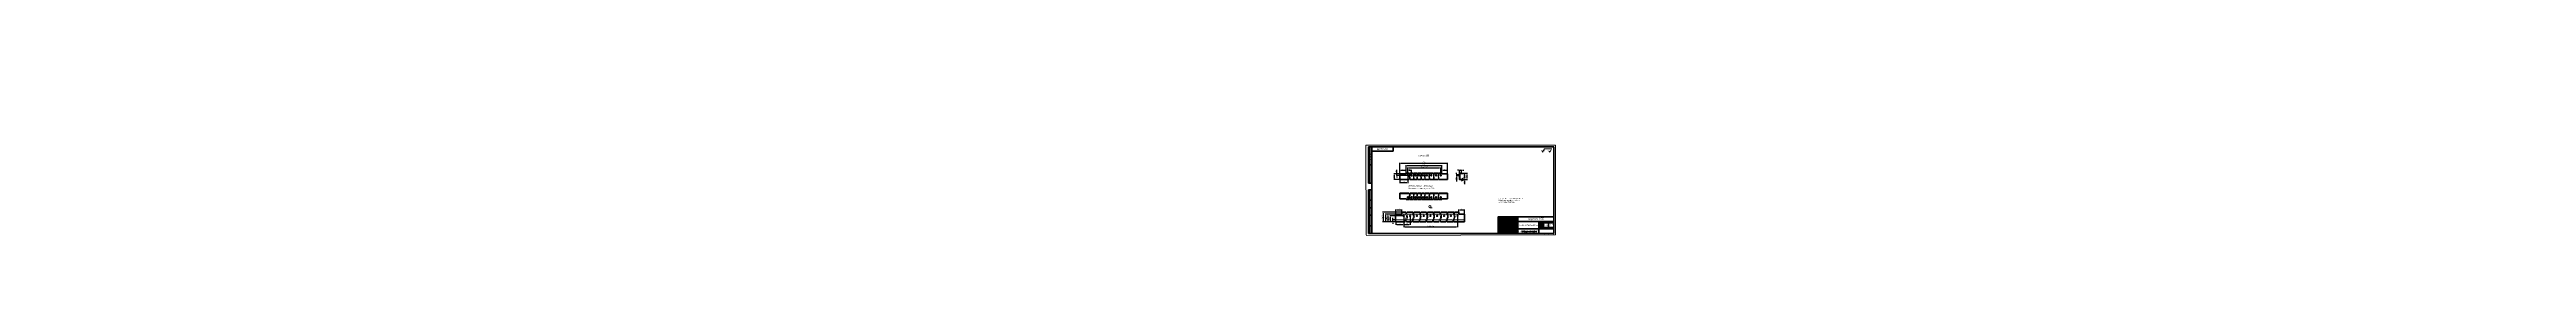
# Model space of a CAD drawing. Header units: millimetres. Extents: x 12064 to 35004, y -6103 to -2658.
# Drawn here: x 26769 to 35004, y -3149 to -2658 of the extents above; entities outside this region: 20.
import ezdxf

# ---------------------------------------------------------------- set-up
doc = ezdxf.new("R2010")
doc.units = ezdxf.units.MM
doc.linetypes.add('LT_03', pattern=[20.32, 12.7, -2.54, 2.54, -2.54])
doc.linetypes.add('LT_04', pattern=[20, 10, -2, 2, -2, 2, -2])
for name, color, linetype, lineweight in [('Layer_01', 5, 'Continuous', 13), ('Layer_02', 1, 'Continuous', 13), ('Layer_03', 5, 'LT_04', 13), ('Layer_04', 7, 'Continuous', 40), ('Layer_05', 6, 'Continuous', 13), ('Layer_06', 7, 'Continuous', 40), ('Layer_08', 5, 'Continuous', 13), ('Layer_09', 1, 'Continuous', 15), ('Layer_10', 6, 'Continuous', 15), ('Layer_11', 1, 'LT_03', 15)]:
    doc.layers.add(name, color=color, linetype=linetype, lineweight=lineweight)
doc.styles.add('Style_01', font='ARIALNI.TTF', dxfattribs={"width": 0.9, "height": 3.5})
doc.dimstyles.new('DimStyle_01', dxfattribs={"dimtxt": 3.5, "dimasz": 3.5, "dimexe": 1.25, "dimexo": 0, "dimtad": 1, "dimdec": 1, "dimtxsty": 'Style_01', "dimcen": 2.5, "dimazin": 3, "dimtfac": 1, "dimtdec": 1, "dimtmove": 0, "dimatfit": 3})
doc.dimstyles.new('DimStyle_02', dxfattribs={"dimtxt": 3.5, "dimasz": 3.5, "dimexe": 1.25, "dimexo": 0, "dimtad": 1, "dimdec": 1, "dimtxsty": 'Style_01', "dimcen": 0, "dimazin": 3, "dimtfac": 1, "dimtdec": 1, "dimtmove": 0, "dimatfit": 3})
pattern_1 = [(45, (12825.22, -7340.477), (-33.676, 33.676), []), (45, (12847.67, -7340.477), (-33.676, 33.676), [])]
pattern_2 = [(135, (12825.22, -7340.477), (-33.676, -33.676), []), (135, (12825.22, -7318.026), (-33.676, -33.676), [])]
pattern_3 = [(45, (13094.995, -4972.475), (-6.7352, 6.7352), []), (45, (13099.485, -4972.475), (-6.7352, 6.7352), [])]
pattern_4 = [(135, (13094.995, -4972.475), (-6.7352, -6.7352), []), (135, (13094.995, -4967.985), (-6.7352, -6.7352), [])]
pattern_5 = [(135, (11776.583, -5855.99), (-16.838, -16.838), []), (135, (11776.583, -5844.764), (-16.838, -16.838), [])]
pattern_6 = [(135, (11776.583, -5855.99), (-33.676, -33.676), []), (135, (11776.583, -5844.764), (-33.676, -33.676), []), (135, (11776.583, -5833.54), (-33.676, -33.676), []), (135, (11776.583, -5822.313), (-33.676, -33.676), [])]
pattern_7 = [(135, (12568.867, -5950.41), (-33.676, -33.676), []), (135, (12568.867, -5939.186), (-33.676, -33.676), []), (135, (12568.867, -5927.96), (-33.676, -33.676), []), (135, (12568.867, -5916.735), (-33.676, -33.676), [])]

# ---------------------------------------------------------------- blocks, each defined once
blk = doc.blocks.new('*D2886')
at = {"layer": 'Defpoints', "color": 0, "ltscale": 0.5}
for p in [(31234.3, -3097), (31244.3, -3097), (31244.3, -3103.3)]:
    blk.add_point(p, dxfattribs=at)
at = {"layer": 'Layer_09', "color": 0, "lineweight": -2, "ltscale": 0.5}
for p, q in [((31244.3, -3097), (31233, -3097)), ((31244.3, -3103.3), (31233, -3103.3)), ((31234.3, -3093.5), (31234.3, -3090)), ((31234.3, -3103.3), (31234.3, -3097)), ((31234.3, -3106.8), (31234.3, -3110.3))]:
    blk.add_line(p, q, dxfattribs=at)
at = {"layer": 'Layer_09', "color": 0, "ltscale": 0.5}
for points in [[(31233.7, -3093.5), (31234.8, -3093.5), (31234.3, -3097)], [(31233.7, -3106.8), (31234.8, -3106.8), (31234.3, -3103.3)]]:
    blk.add_solid(points, dxfattribs=at)
at = {"layer": 'Layer_09', "color": 0, "ltscale": 0.5, "insert": (31231.5, -3100.2), "char_height": 3.5, "attachment_point": 5, "rotation": 90, "style": 'Style_01'}
blk.add_mtext('6,3', dxfattribs=at)
blk = doc.blocks.new('*D2887')
at = {"layer": 'Defpoints', "color": 0, "ltscale": 0.5}
for p in [(31218.3, -3103.3), (31244.3, -3078.2), (31244.3, -3103.3)]:
    blk.add_point(p, dxfattribs=at)
at = {"layer": 'Layer_09', "color": 0, "lineweight": -2, "ltscale": 0.5}
for p, q in [((31244.3, -3078.2), (31217, -3078.2)), ((31244.3, -3103.3), (31217, -3103.3)), ((31218.3, -3081.7), (31218.3, -3099.8))]:
    blk.add_line(p, q, dxfattribs=at)
at = {"layer": 'Layer_09', "color": 0, "ltscale": 0.5}
for points in [[(31217.7, -3081.7), (31218.8, -3081.7), (31218.3, -3078.2)], [(31217.7, -3099.8), (31218.8, -3099.8), (31218.3, -3103.3)]]:
    blk.add_solid(points, dxfattribs=at)
at = {"layer": 'Layer_09', "color": 0, "ltscale": 0.5, "insert": (31215.5, -3090.8), "char_height": 3.5, "attachment_point": 5, "rotation": 90, "style": 'Style_01'}
blk.add_mtext('25,1', dxfattribs=at)
blk = doc.blocks.new('*D2888')
at = {"layer": 'Defpoints', "color": 0, "ltscale": 0.5}
for p in [(31210.3, -3103.3), (31244.3, -3103.3), (31265.5, -3077.3)]:
    blk.add_point(p, dxfattribs=at)
at = {"layer": 'Layer_09', "color": 0, "lineweight": -2, "ltscale": 0.5}
for p, q in [((31265.5, -3077.3), (31209, -3077.3)), ((31244.3, -3103.3), (31209, -3103.3)), ((31210.3, -3080.8), (31210.3, -3099.8))]:
    blk.add_line(p, q, dxfattribs=at)
at = {"layer": 'Layer_09', "color": 0, "ltscale": 0.5}
for points in [[(31209.7, -3080.8), (31210.8, -3080.8), (31210.3, -3077.3)], [(31209.7, -3099.8), (31210.8, -3099.8), (31210.3, -3103.3)]]:
    blk.add_solid(points, dxfattribs=at)
at = {"layer": 'Layer_09', "color": 0, "ltscale": 0.5, "insert": (31207.9, -3090.3), "char_height": 3.5, "attachment_point": 5, "rotation": 90, "style": 'Style_01'}
blk.add_mtext('26', dxfattribs=at)
blk = doc.blocks.new('*D2889')
at = {"layer": 'Defpoints', "color": 0, "ltscale": 0.5}
for p in [(31202.3, -3103.3), (31244.3, -3103.3), (31265.3, -3071)]:
    blk.add_point(p, dxfattribs=at)
at = {"layer": 'Layer_09', "color": 0, "lineweight": -2, "ltscale": 0.5}
for p, q in [((31265.3, -3071), (31201, -3071)), ((31244.3, -3103.3), (31201, -3103.3)), ((31202.3, -3074.5), (31202.3, -3099.8))]:
    blk.add_line(p, q, dxfattribs=at)
at = {"layer": 'Layer_09', "color": 0, "ltscale": 0.5}
for points in [[(31201.7, -3074.5), (31202.8, -3074.5), (31202.3, -3071)], [(31201.7, -3099.8), (31202.8, -3099.8), (31202.3, -3103.3)]]:
    blk.add_solid(points, dxfattribs=at)
at = {"layer": 'Layer_09', "color": 0, "ltscale": 0.5, "insert": (31199.5, -3087.1), "char_height": 3.5, "attachment_point": 5, "rotation": 90, "style": 'Style_01'}
blk.add_mtext('32,4', dxfattribs=at)
blk = doc.blocks.new('*D2890')
at = {"layer": 'Defpoints', "color": 0, "ltscale": 0.5}
for p in [(31226.3, -3103.3), (31244.3, -3103.3), (31268.1, -3083.6)]:
    blk.add_point(p, dxfattribs=at)
at = {"layer": 'Layer_09', "color": 0, "lineweight": -2, "ltscale": 0.5}
for p, q in [((31268.1, -3083.6), (31225, -3083.6)), ((31244.3, -3103.3), (31225, -3103.3)), ((31226.3, -3087.1), (31226.3, -3099.8))]:
    blk.add_line(p, q, dxfattribs=at)
at = {"layer": 'Layer_09', "color": 0, "ltscale": 0.5}
for points in [[(31225.7, -3087.1), (31226.8, -3087.1), (31226.3, -3083.6)], [(31225.7, -3099.8), (31226.8, -3099.8), (31226.3, -3103.3)]]:
    blk.add_solid(points, dxfattribs=at)
at = {"layer": 'Layer_09', "color": 0, "ltscale": 0.5, "insert": (31223.5, -3093.5), "char_height": 3.5, "attachment_point": 5, "rotation": 90, "style": 'Style_01'}
blk.add_mtext('19,7', dxfattribs=at)
blk = doc.blocks.new('*D2891')
at = {"layer": 'Defpoints', "color": 0, "ltscale": 0.5}
for p in [(31244.3, -3078.2), (31265.3, -3063.8), (31265.3, -3071)]:
    blk.add_point(p, dxfattribs=at)
at = {"layer": 'Layer_09', "color": 0, "lineweight": -2, "ltscale": 0.5}
for p, q in [((31244.3, -3078.2), (31244.3, -3062.5)), ((31247.8, -3063.8), (31261.8, -3063.8)), ((31265.3, -3071), (31265.3, -3062.5))]:
    blk.add_line(p, q, dxfattribs=at)
at = {"layer": 'Layer_09', "color": 0, "ltscale": 0.5}
for points in [[(31247.8, -3063.2), (31247.8, -3064.3), (31244.3, -3063.8)], [(31261.8, -3063.2), (31261.8, -3064.3), (31265.3, -3063.8)]]:
    blk.add_solid(points, dxfattribs=at)
at = {"layer": 'Layer_09', "color": 0, "ltscale": 0.5, "insert": (31254.8, -3061.4), "char_height": 3.5, "attachment_point": 5, "style": 'Style_01'}
blk.add_mtext('21', dxfattribs=at)
blk = doc.blocks.new('*D2892')
at = {"layer": 'Defpoints', "color": 0, "ltscale": 0.5}
for p in [(31244.3, -3103.3), (31271.3, -3086.8), (31271.3, -3111.8)]:
    blk.add_point(p, dxfattribs=at)
at = {"layer": 'Layer_09', "color": 0, "lineweight": -2, "ltscale": 0.5}
for p, q in [((31244.3, -3103.3), (31244.3, -3113.1)), ((31247.8, -3111.8), (31267.8, -3111.8)), ((31271.3, -3086.8), (31271.3, -3113.1))]:
    blk.add_line(p, q, dxfattribs=at)
at = {"layer": 'Layer_09', "color": 0, "ltscale": 0.5}
for points in [[(31247.8, -3111.3), (31247.8, -3112.4), (31244.3, -3111.8)], [(31267.8, -3111.3), (31267.8, -3112.4), (31271.3, -3111.8)]]:
    blk.add_solid(points, dxfattribs=at)
at = {"layer": 'Layer_09', "color": 0, "ltscale": 0.5, "insert": (31257.8, -3109.5), "char_height": 3.5, "attachment_point": 5, "style": 'Style_01'}
blk.add_mtext('27', dxfattribs=at)
blk = doc.blocks.new('*D2893')
at = {"layer": 'Defpoints', "color": 0, "ltscale": 0.5}
for p in [(31271.3, -3086.8), (31292.1, -3086.8), (31292.1, -3111.8)]:
    blk.add_point(p, dxfattribs=at)
at = {"layer": 'Layer_09', "color": 0, "lineweight": -2, "ltscale": 0.5}
for p, q in [((31271.3, -3086.8), (31271.3, -3113.1)), ((31274.8, -3111.8), (31288.6, -3111.8)), ((31292.1, -3086.8), (31292.1, -3113.1))]:
    blk.add_line(p, q, dxfattribs=at)
at = {"layer": 'Layer_09', "color": 0, "ltscale": 0.5}
for points in [[(31274.8, -3111.3), (31274.8, -3112.4), (31271.3, -3111.8)], [(31288.6, -3111.3), (31288.6, -3112.4), (31292.1, -3111.8)]]:
    blk.add_solid(points, dxfattribs=at)
at = {"layer": 'Layer_09', "color": 0, "ltscale": 0.5, "insert": (31281.7, -3109.4), "char_height": 3.5, "attachment_point": 5, "style": 'Style_01'}
blk.add_mtext('230', dxfattribs=at)
blk = doc.blocks.new('*D2894')
at = {"layer": 'Defpoints', "color": 0, "ltscale": 0.5}
for p in [(31257.8, -2943.9), (31278.8, -2932.3), (31278.8, -2943.9)]:
    blk.add_point(p, dxfattribs=at)
at = {"layer": 'Layer_09', "color": 0, "lineweight": -2, "ltscale": 0.5}
for p, q in [((31257.8, -2943.9), (31257.8, -2931.1)), ((31261.3, -2932.3), (31275.3, -2932.3)), ((31278.8, -2943.9), (31278.8, -2931.1))]:
    blk.add_line(p, q, dxfattribs=at)
at = {"layer": 'Layer_09', "color": 0, "ltscale": 0.5}
for points in [[(31261.3, -2931.7), (31261.3, -2932.9), (31257.8, -2932.3)], [(31275.3, -2931.7), (31275.3, -2932.9), (31278.8, -2932.3)]]:
    blk.add_solid(points, dxfattribs=at)
at = {"layer": 'Layer_09', "color": 0, "ltscale": 0.5, "insert": (31268.3, -2929.9), "char_height": 3.5, "attachment_point": 5, "style": 'Style_01'}
blk.add_mtext('21', dxfattribs=at)
blk = doc.blocks.new('*D2895')
at = {"layer": 'Defpoints', "color": 0, "ltscale": 0.5}
for p in [(31284.8, -2946.2), (31297.3, -2932.3), (31297.3, -2946.2)]:
    blk.add_point(p, dxfattribs=at)
at = {"layer": 'Layer_09', "color": 0, "lineweight": -2, "ltscale": 0.5}
for p, q in [((31284.8, -2946.2), (31284.8, -2931.1)), ((31288.3, -2932.3), (31293.8, -2932.3)), ((31297.3, -2946.2), (31297.3, -2931.1))]:
    blk.add_line(p, q, dxfattribs=at)
at = {"layer": 'Layer_09', "color": 0, "ltscale": 0.5}
for points in [[(31288.3, -2931.7), (31288.3, -2932.9), (31284.8, -2932.3)], [(31293.8, -2931.7), (31293.8, -2932.9), (31297.3, -2932.3)]]:
    blk.add_solid(points, dxfattribs=at)
at = {"layer": 'Layer_09', "color": 0, "ltscale": 0.5, "insert": (31291, -2929.9), "char_height": 3.5, "attachment_point": 5, "style": 'Style_01'}
blk.add_mtext('230', dxfattribs=at)
blk = doc.blocks.new('*D2896')
at = {"layer": 'Defpoints', "color": 0, "ltscale": 0.5}
for p in [(31284.8, -2946.2), (31394, -2924.3), (31394, -2946.2)]:
    blk.add_point(p, dxfattribs=at)
at = {"layer": 'Layer_09', "color": 0, "lineweight": -2, "ltscale": 0.5}
for p, q in [((31284.8, -2946.2), (31284.8, -2923.1)), ((31288.3, -2924.3), (31390.5, -2924.3)), ((31394, -2946.2), (31394, -2923.1))]:
    blk.add_line(p, q, dxfattribs=at)
at = {"layer": 'Layer_09', "color": 0, "ltscale": 0.5}
for points in [[(31288.3, -2923.7), (31288.3, -2924.9), (31284.8, -2924.3)], [(31390.5, -2923.7), (31390.5, -2924.9), (31394, -2924.3)]]:
    blk.add_solid(points, dxfattribs=at)
at = {"layer": 'Layer_09', "color": 0, "ltscale": 0.5, "insert": (31339.4, -2921.9), "char_height": 3.5, "attachment_point": 5, "style": 'Style_01'}
blk.add_mtext('230х8=1840', dxfattribs=at)
blk = doc.blocks.new('*D2897')
at = {"layer": 'Defpoints', "color": 0, "ltscale": 0.5}
for p in [(31239.8, -2963.3), (31257.8, -2943.9), (31257.8, -2963.3)]:
    blk.add_point(p, dxfattribs=at)
at = {"layer": 'Layer_09', "color": 0, "lineweight": -2, "ltscale": 0.5}
for p, q in [((31257.8, -2943.9), (31238.6, -2943.9)), ((31257.8, -2963.3), (31238.6, -2963.3)), ((31239.8, -2947.4), (31239.8, -2959.8))]:
    blk.add_line(p, q, dxfattribs=at)
at = {"layer": 'Layer_09', "color": 0, "ltscale": 0.5}
for points in [[(31239.2, -2947.4), (31240.4, -2947.4), (31239.8, -2943.9)], [(31239.2, -2959.8), (31240.4, -2959.8), (31239.8, -2963.3)]]:
    blk.add_solid(points, dxfattribs=at)
at = {"layer": 'Layer_09', "color": 0, "ltscale": 0.5, "insert": (31237.1, -2953.6), "char_height": 3.5, "attachment_point": 5, "rotation": 90, "style": 'Style_01'}
blk.add_mtext('19,4', dxfattribs=at)
blk = doc.blocks.new('*D2898')
at = {"layer": 'Defpoints', "color": 0, "ltscale": 0.5}
for p in [(31278.8, -2942.3), (31398, -2916.3), (31398, -2942.3)]:
    blk.add_point(p, dxfattribs=at)
at = {"layer": 'Layer_09', "color": 0, "lineweight": -2, "ltscale": 0.5}
for p, q in [((31278.8, -2942.3), (31278.8, -2915.1)), ((31282.3, -2916.3), (31394.5, -2916.3)), ((31398, -2942.3), (31398, -2915.1))]:
    blk.add_line(p, q, dxfattribs=at)
at = {"layer": 'Layer_09', "color": 0, "ltscale": 0.5}
for points in [[(31282.3, -2915.7), (31282.3, -2916.9), (31278.8, -2916.3)], [(31394.5, -2915.7), (31394.5, -2916.9), (31398, -2916.3)]]:
    blk.add_solid(points, dxfattribs=at)
at = {"layer": 'Layer_09', "color": 0, "ltscale": 0.5, "insert": (31338.4, -2913.9), "char_height": 3.5, "attachment_point": 5, "style": 'Style_01'}
blk.add_mtext('1850', dxfattribs=at)
blk = doc.blocks.new('*D2899')
at = {"layer": 'Defpoints', "color": 0, "ltscale": 0.5}
for p in [(31257.8, -2943.9), (31417, -2908.3), (31417, -2943.9)]:
    blk.add_point(p, dxfattribs=at)
at = {"layer": 'Layer_09', "color": 0, "lineweight": -2, "ltscale": 0.5}
for p, q in [((31257.8, -2943.9), (31257.8, -2907.1)), ((31261.3, -2908.3), (31413.5, -2908.3)), ((31417, -2943.9), (31417, -2907.1))]:
    blk.add_line(p, q, dxfattribs=at)
at = {"layer": 'Layer_09', "color": 0, "ltscale": 0.5}
for points in [[(31261.3, -2907.7), (31261.3, -2908.9), (31257.8, -2908.3)], [(31413.5, -2907.7), (31413.5, -2908.9), (31417, -2908.3)]]:
    blk.add_solid(points, dxfattribs=at)
at = {"layer": 'Layer_09', "color": 0, "ltscale": 0.5, "insert": (31337.4, -2905.9), "char_height": 3.5, "attachment_point": 5, "style": 'Style_01'}
blk.add_mtext('1890*', dxfattribs=at)
blk = doc.blocks.new('*D2900')
at = {"layer": 'Defpoints', "color": 0, "ltscale": 0.5}
for p in [(31456.5, -2943.9), (31463.5, -2932.3), (31463.5, -2943.1)]:
    blk.add_point(p, dxfattribs=at)
at = {"layer": 'Layer_09', "color": 0, "lineweight": -2, "ltscale": 0.5}
for p, q in [((31453, -2932.3), (31449.5, -2932.3)), ((31456.5, -2943.9), (31456.5, -2931.1)), ((31456.5, -2932.3), (31463.5, -2932.3)), ((31463.5, -2943.1), (31463.5, -2931.1)), ((31467, -2932.3), (31470.5, -2932.3))]:
    blk.add_line(p, q, dxfattribs=at)
at = {"layer": 'Layer_09', "color": 0, "ltscale": 0.5}
for points in [[(31453, -2931.7), (31453, -2932.9), (31456.5, -2932.3)], [(31467, -2931.7), (31467, -2932.9), (31463.5, -2932.3)]]:
    blk.add_solid(points, dxfattribs=at)
at = {"layer": 'Layer_09', "color": 0, "ltscale": 0.5, "insert": (31460, -2929.9), "char_height": 3.5, "attachment_point": 5, "style": 'Style_01'}
blk.add_mtext('7', dxfattribs=at)
blk = doc.blocks.new('*D2901')
at = {"layer": 'Defpoints', "color": 0, "ltscale": 0.5}
for p in [(31463.5, -2943.1), (31463.5, -2962.5), (31473.5, -2962.5)]:
    blk.add_point(p, dxfattribs=at)
at = {"layer": 'Layer_09', "color": 0, "lineweight": -2, "ltscale": 0.5}
for p, q in [((31463.5, -2943.1), (31474.7, -2943.1)), ((31463.5, -2962.5), (31474.7, -2962.5)), ((31473.5, -2946.6), (31473.5, -2959))]:
    blk.add_line(p, q, dxfattribs=at)
at = {"layer": 'Layer_09', "color": 0, "ltscale": 0.5}
for points in [[(31472.9, -2946.6), (31474, -2946.6), (31473.5, -2943.1)], [(31472.9, -2959), (31474, -2959), (31473.5, -2962.5)]]:
    blk.add_solid(points, dxfattribs=at)
at = {"layer": 'Layer_09', "color": 0, "ltscale": 0.5, "insert": (31470.7, -2952.8), "char_height": 3.5, "attachment_point": 5, "rotation": 90, "style": 'Style_01'}
blk.add_mtext('19,4', dxfattribs=at)
blk = doc.blocks.new('*D2902')
at = {"layer": 'Defpoints', "color": 0, "ltscale": 0.5}
for p in [(31463.5, -2962.5), (31463.5, -2963.3), (31473.5, -2963.3)]:
    blk.add_point(p, dxfattribs=at)
at = {"layer": 'Layer_09', "color": 0, "lineweight": -2, "ltscale": 0.5}
for p, q in [((31463.5, -2962.5), (31474.7, -2962.5)), ((31463.5, -2963.3), (31474.7, -2963.3)), ((31473.5, -2959), (31473.5, -2955.5)), ((31473.5, -2962.5), (31473.5, -2963.3)), ((31473.5, -2966.8), (31473.5, -2977.9))]:
    blk.add_line(p, q, dxfattribs=at)
at = {"layer": 'Layer_09', "color": 0, "ltscale": 0.5}
for points in [[(31472.9, -2959), (31474, -2959), (31473.5, -2962.5)], [(31472.9, -2966.8), (31474, -2966.8), (31473.5, -2963.3)]]:
    blk.add_solid(points, dxfattribs=at)
at = {"layer": 'Layer_09', "color": 0, "ltscale": 0.5, "insert": (31470.7, -2974.1), "char_height": 3.5, "attachment_point": 5, "rotation": 90, "style": 'Style_01'}
blk.add_mtext('0,8*', dxfattribs=at)
blk = doc.blocks.new('*D2903')
at = {"layer": 'Defpoints', "color": 0, "ltscale": 0.5}
for p in [(31463.5, -2942.3), (31463.5, -2963.3), (31481.5, -2942.3)]:
    blk.add_point(p, dxfattribs=at)
at = {"layer": 'Layer_09', "color": 0, "lineweight": -2, "ltscale": 0.5}
for p, q in [((31463.5, -2942.3), (31482.7, -2942.3)), ((31463.5, -2963.3), (31482.7, -2963.3)), ((31481.5, -2959.8), (31481.5, -2945.8))]:
    blk.add_line(p, q, dxfattribs=at)
at = {"layer": 'Layer_09', "color": 0, "ltscale": 0.5}
for points in [[(31480.9, -2945.8), (31482, -2945.8), (31481.5, -2942.3)], [(31480.9, -2959.8), (31482, -2959.8), (31481.5, -2963.3)]]:
    blk.add_solid(points, dxfattribs=at)
at = {"layer": 'Layer_09', "color": 0, "ltscale": 0.5, "insert": (31479.1, -2952.8), "char_height": 3.5, "attachment_point": 5, "rotation": 90, "style": 'Style_01'}
blk.add_mtext('21*', dxfattribs=at)
blk = doc.blocks.new('*D2904')
at = {"layer": 'Defpoints', "color": 0, "ltscale": 0.5}
for p in [(31271.3, -3086.8), (31450.2, -3086.8), (31450.2, -3119.8)]:
    blk.add_point(p, dxfattribs=at)
at = {"layer": 'Layer_09', "color": 0, "lineweight": -2, "ltscale": 0.5}
for p, q in [((31271.3, -3086.8), (31271.3, -3121.1)), ((31274.8, -3119.8), (31446.7, -3119.8)), ((31450.2, -3086.8), (31450.2, -3121.1))]:
    blk.add_line(p, q, dxfattribs=at)
at = {"layer": 'Layer_09', "color": 0, "ltscale": 0.5}
for points in [[(31274.8, -3119.3), (31274.8, -3120.4), (31271.3, -3119.8)], [(31446.7, -3119.3), (31446.7, -3120.4), (31450.2, -3119.8)]]:
    blk.add_solid(points, dxfattribs=at)
at = {"layer": 'Layer_09', "color": 0, "ltscale": 0.5, "insert": (31360.8, -3117.4), "char_height": 3.5, "attachment_point": 5, "style": 'Style_01'}
blk.add_mtext('230х8=1840', dxfattribs=at)
blk = doc.blocks.new('*D2905')
at = {"layer": 'Defpoints', "color": 0, "ltscale": 0.5}
for p in [(31446.5, -2951), (31456.5, -2947.7), (31456.5, -2951)]:
    blk.add_point(p, dxfattribs=at)
at = {"layer": 'Layer_09', "color": 0, "lineweight": -2, "ltscale": 0.5}
for p, q in [((31456.5, -2947.7), (31445.2, -2947.7)), ((31456.5, -2951), (31445.2, -2951)), ((31446.5, -2944.2), (31446.5, -2940.7)), ((31446.5, -2947.7), (31446.5, -2951)), ((31446.5, -2954.5), (31446.5, -2969.5))]:
    blk.add_line(p, q, dxfattribs=at)
at = {"layer": 'Layer_09', "color": 0, "ltscale": 0.5}
for points in [[(31445.9, -2944.2), (31447, -2944.2), (31446.5, -2947.7)], [(31445.9, -2954.5), (31447, -2954.5), (31446.5, -2951)]]:
    blk.add_solid(points, dxfattribs=at)
at = {"layer": 'Layer_09', "color": 0, "ltscale": 0.5, "char_height": 3.5, "attachment_point": 5, "rotation": 90, "style": 'Style_01'}
for s, insert in [('%%C3,3', (31443.6, -2963.7)), ('9 отв.', (31448.9, -2963.7))]:
    blk.add_mtext(s, dxfattribs=dict(at, insert=insert))
blk = doc.blocks.new('*D2906')
at = {"layer": 'Defpoints', "color": 0, "ltscale": 0.5}
for p in [(31398, -2942.3), (31417, -2932.3), (31417, -2943.9)]:
    blk.add_point(p, dxfattribs=at)
at = {"layer": 'Layer_09', "color": 0, "lineweight": -2, "ltscale": 0.5}
for p, q in [((31398, -2942.3), (31398, -2931.1)), ((31401.5, -2932.3), (31413.5, -2932.3)), ((31417, -2943.9), (31417, -2931.1))]:
    blk.add_line(p, q, dxfattribs=at)
at = {"layer": 'Layer_09', "color": 0, "ltscale": 0.5}
for points in [[(31401.5, -2931.7), (31401.5, -2932.9), (31398, -2932.3)], [(31413.5, -2931.7), (31413.5, -2932.9), (31417, -2932.3)]]:
    blk.add_solid(points, dxfattribs=at)
at = {"layer": 'Layer_09', "color": 0, "ltscale": 0.5, "insert": (31407.5, -2929.9), "char_height": 3.5, "attachment_point": 5, "style": 'Style_01'}
blk.add_mtext('19', dxfattribs=at)
blk = doc.blocks.new('*D2846')
at = {"layer": 'Defpoints', "color": 0, "ltscale": 0.5}
for p in [(31257.8, -2943.9), (31284.8, -2952.4), (31284.8, -2973.3)]:
    blk.add_point(p, dxfattribs=at)
at = {"layer": 'Layer_09', "color": 0, "lineweight": -2, "ltscale": 0.5}
for p, q in [((31257.8, -2943.9), (31257.8, -2974.6)), ((31284.8, -2952.4), (31284.8, -2974.6)), ((31261.3, -2973.3), (31281.3, -2973.3))]:
    blk.add_line(p, q, dxfattribs=at)
at = {"layer": 'Layer_09', "color": 0, "ltscale": 0.5}
for points in [[(31261.3, -2972.7), (31261.3, -2973.9), (31257.8, -2973.3)], [(31281.3, -2972.7), (31281.3, -2973.9), (31284.8, -2973.3)]]:
    blk.add_solid(points, dxfattribs=at)
at = {"layer": 'Layer_09', "color": 0, "ltscale": 0.5, "insert": (31271.3, -2970.9), "char_height": 3.5, "attachment_point": 5, "style": 'Style_01'}
blk.add_mtext('27', dxfattribs=at)
blk = doc.blocks.new('*D2847')
at = {"layer": 'Defpoints', "color": 0, "ltscale": 0.5}
for p in [(31247.8, -2943.9), (31278.8, -2943.9), (31281.7, -2949.3)]:
    blk.add_point(p, dxfattribs=at)
at = {"layer": 'Layer_09', "color": 0, "lineweight": -2, "ltscale": 0.5}
for p, q in [((31278.8, -2943.9), (31246.6, -2943.9)), ((31281.7, -2949.3), (31246.6, -2949.3)), ((31247.8, -2940.4), (31247.8, -2930.9)), ((31247.8, -2949.3), (31247.8, -2943.9)), ((31247.8, -2952.8), (31247.8, -2956.3))]:
    blk.add_line(p, q, dxfattribs=at)
at = {"layer": 'Layer_09', "color": 0, "ltscale": 0.5}
for points in [[(31247.2, -2940.4), (31248.4, -2940.4), (31247.8, -2943.9)], [(31247.2, -2952.8), (31248.4, -2952.8), (31247.8, -2949.3)]]:
    blk.add_solid(points, dxfattribs=at)
at = {"layer": 'Layer_09', "color": 0, "ltscale": 0.5, "insert": (31245.1, -2933.9), "char_height": 3.5, "attachment_point": 5, "rotation": 90, "style": 'Style_01'}
blk.add_mtext('5,4', dxfattribs=at)
blk = doc.blocks.new('*D2848')
at = {"layer": 'Defpoints', "color": 0, "ltscale": 0.5}
for p in [(31454.2, -3071), (31473.2, -3063.8), (31473.2, -3078.2)]:
    blk.add_point(p, dxfattribs=at)
at = {"layer": 'Layer_09', "color": 0, "lineweight": -2, "ltscale": 0.5}
for p, q in [((31454.2, -3071), (31454.2, -3062.5)), ((31457.7, -3063.8), (31469.7, -3063.8)), ((31473.2, -3078.2), (31473.2, -3062.5))]:
    blk.add_line(p, q, dxfattribs=at)
at = {"layer": 'Layer_09', "color": 0, "ltscale": 0.5}
for points in [[(31457.7, -3063.2), (31457.7, -3064.3), (31454.2, -3063.8)], [(31469.7, -3063.2), (31469.7, -3064.3), (31473.2, -3063.8)]]:
    blk.add_solid(points, dxfattribs=at)
at = {"layer": 'Layer_09', "color": 0, "ltscale": 0.5, "insert": (31463.7, -3061.3), "char_height": 3.5, "attachment_point": 5, "style": 'Style_01'}
blk.add_mtext('19', dxfattribs=at)

msp = doc.modelspace()

# ---------------------------------------------------------------- hatches: boundary and pattern name
at = {"linetype": 'Continuous', "lineweight": 18}
h = msp.add_hatch(dxfattribs=at)
h.set_pattern_fill('ANSI32', style=0)
h.set_pattern_definition([(45, (13843.823, -4264.557), (-6.7352, 6.7352), []), (45, (13848.313, -4264.557), (-6.7352, 6.7352), [])])
edge = h.paths.add_edge_path(flags=0)
edge.add_line((14080.83, -4014.42), (14080.83, -4016.42))
edge.add_arc((14080.63, -4016.42), 0.2, 270, 360, ccw=False)
edge.add_line((14080.63, -4016.62), (14078.63, -4016.62))
edge.add_line((14078.63, -4016.62), (14078.63, -4016.82))
edge.add_line((14078.63, -4016.82), (14080.63, -4016.82))
edge.add_arc((14080.63, -4016.42), 0.4, 270, 360)
edge.add_line((14081.03, -4016.42), (14081.03, -4014.42))
edge.add_line((14081.03, -4014.42), (14080.83, -4014.42))
h = msp.add_hatch(dxfattribs=at)
h.set_pattern_fill('ANSI32', angle=90, style=0)
h.set_pattern_definition(pattern_4)
h.paths.add_polyline_path([(13096.5, -4722.5), (13096.5, -4719.65), (13096.36, -4719.65), (13096.36, -4722.5)], flags=0)
h = msp.add_hatch(dxfattribs=at)
h.set_pattern_fill('ANSI32', angle=90, style=0)
h.set_pattern_definition(pattern_4)
edge = h.paths.add_edge_path(flags=0)
edge.add_arc((13096.97, -4721.15), 0.8, 290.975987, 349.412871)
edge.add_arc((13096.97, -4721.44), 0.8, 10.587129, 69.024013)
edge.add_line((13097.26, -4720.7), (13097.26, -4721))
edge.add_line((13097.26, -4721), (13096.92, -4721))
edge.add_line((13096.92, -4721), (13096.92, -4720.65))
edge.add_line((13096.92, -4720.65), (13096.76, -4720.65))
edge.add_line((13096.76, -4720.65), (13096.76, -4721.1))
edge.add_line((13096.76, -4721.1), (13097.06, -4721.1))
edge.add_line((13097.06, -4721.1), (13097.06, -4721.5))
edge.add_line((13097.06, -4721.5), (13096.76, -4721.5))
edge.add_line((13096.76, -4721.5), (13096.76, -4721.95))
edge.add_line((13096.76, -4721.95), (13096.92, -4721.95))
edge.add_line((13096.92, -4721.95), (13096.92, -4721.6))
edge.add_line((13096.92, -4721.6), (13097.26, -4721.6))
edge.add_line((13097.26, -4721.6), (13097.26, -4721.9))
h = msp.add_hatch(dxfattribs=at)
h.set_pattern_fill('ANSI32', style=0)
h.set_pattern_definition(pattern_3)
h.paths.add_polyline_path([(13096.92, -4722.5), (13097.06, -4722.5), (13097.06, -4721.6), (13096.92, -4721.6)], flags=0)
h = msp.add_hatch(dxfattribs=at)
h.set_pattern_fill('ANSI32', angle=90, style=0)
h.set_pattern_definition(pattern_4)
edge = h.paths.add_edge_path(flags=0)
edge.add_line((13097.26, -4724.3), (13097.26, -4721.6))
edge.add_line((13097.26, -4721.6), (13097.06, -4721.6))
edge.add_line((13097.06, -4721.6), (13097.06, -4724.3))
edge.add_arc((13097.46, -4724.3), 0.4, 180, 270)
edge.add_line((13097.46, -4724.7), (13101.06, -4724.7))
edge.add_line((13101.06, -4724.7), (13101.06, -4724.5))
edge.add_line((13101.06, -4724.5), (13097.46, -4724.5))
edge.add_arc((13097.46, -4724.3), 0.2, 180, 270, ccw=False)
h = msp.add_hatch(dxfattribs=at)
h.set_pattern_fill('ANSI32', style=0)
h.set_pattern_definition(pattern_3)
h.paths.add_polyline_path([(13097.46, -4721), (13097.46, -4719.7), (13097.26, -4719.7), (13097.26, -4721)], flags=0)
h = msp.add_hatch(dxfattribs=at)
h.set_pattern_fill('ANSI32', scale=2.5, angle=90, style=0)
h.set_pattern_definition(pattern_5)
h.paths.add_polyline_path([(12064.38, -5413.86), (12064.38, -5406.74), (12064.03, -5406.74), (12064.03, -5413.86)], flags=0)
h = msp.add_hatch(dxfattribs=at)
h.set_pattern_fill('ANSI34', scale=2.5, angle=90, style=0)
h.set_pattern_definition(pattern_6)
h.paths.add_polyline_path([(12069.53, -5419.16), (12065.53, -5419.16), (12065.53, -5420.76), (12069.53, -5420.76)], flags=0)
h = msp.add_hatch(dxfattribs=at)
h.set_pattern_fill('ANSI32', scale=2.5, angle=90, style=0)
h.set_pattern_definition(pattern_5)
edge = h.paths.add_edge_path(flags=0)
edge.add_line((12196.78, -5407.36), (12196.78, -5417.86))
edge.add_line((12196.78, -5417.86), (12197.28, -5417.86))
edge.add_line((12197.28, -5417.86), (12197.28, -5407.36))
edge.add_arc((12196.28, -5407.36), 1, 0, 90)
edge.add_line((12196.28, -5406.36), (12182.53, -5406.36))
edge.add_line((12182.53, -5406.36), (12182.53, -5406.86))
edge.add_line((12182.53, -5406.86), (12196.28, -5406.86))
edge.add_arc((12196.28, -5407.36), 0.5, 0, 90, ccw=False)
h = msp.add_hatch(dxfattribs=at)
h.set_pattern_fill('ANSI32', scale=2.5, style=0)
h.set_pattern_definition([(45, (11776.583, -5855.99), (-16.838, 16.838), []), (45, (11787.808, -5855.99), (-16.838, 16.838), [])])
edge = h.paths.add_edge_path(flags=0)
edge.add_line((12200.03, -5413.76), (12200.03, -5420.26))
edge.add_arc((12199.53, -5420.26), 0.5, 270, 360, ccw=False)
edge.add_line((12199.53, -5420.76), (12194.53, -5420.76))
edge.add_line((12194.53, -5420.76), (12194.53, -5421.26))
edge.add_line((12194.53, -5421.26), (12199.53, -5421.26))
edge.add_arc((12199.53, -5420.26), 1, 270, 360)
edge.add_line((12200.53, -5420.26), (12200.53, -5413.76))
edge.add_line((12200.53, -5413.76), (12200.03, -5413.76))
h = msp.add_hatch(dxfattribs=at)
h.set_pattern_fill('ANSI34', scale=2.5, angle=90, style=0)
h.set_pattern_definition(pattern_6)
h.paths.add_polyline_path([(12194.53, -5420.76), (12198.53, -5420.76), (12198.53, -5419.16), (12194.53, -5419.16)], flags=0)
h = msp.add_hatch(dxfattribs=at)
h.set_pattern_fill('ANSI34', scale=2.5, angle=90, style=0)
h.set_pattern_definition(pattern_7)
h.paths.add_polyline_path([(12861.81, -5513.59), (12857.81, -5513.59), (12857.81, -5515.19), (12861.81, -5515.19)], flags=0)
h = msp.add_hatch(dxfattribs=at)
h.set_pattern_fill('ANSI34', scale=2.5, angle=90, style=0)
h.set_pattern_definition(pattern_7)
h.paths.add_polyline_path([(12986.81, -5515.19), (12990.81, -5515.19), (12990.81, -5513.59), (12986.81, -5513.59)], flags=0)
h = msp.add_hatch(dxfattribs=at)
h.set_pattern_fill('ANSI32', scale=5, angle=90, style=0)
h.set_pattern_definition(pattern_2)
h.paths.add_polyline_path([(12832.75, -6090.59), (12832.75, -6076.34), (12832.05, -6076.34), (12832.05, -6090.59)], flags=0)
h = msp.add_hatch(dxfattribs=at)
h.set_pattern_fill('ANSI32', scale=5, angle=90, style=0)
h.set_pattern_definition(pattern_2)
edge = h.paths.add_edge_path(flags=0)
edge.add_arc((12835.12, -6083.86), 4, 290.975987, 349.412871)
edge.add_arc((12835.12, -6085.33), 4, 10.587129, 69.024013)
edge.add_line((12836.55, -6081.59), (12836.55, -6083.09))
edge.add_line((12836.55, -6083.09), (12834.85, -6083.09))
edge.add_line((12834.85, -6083.09), (12834.85, -6081.34))
edge.add_line((12834.85, -6081.34), (12834.05, -6081.34))
edge.add_line((12834.05, -6081.34), (12834.05, -6083.59))
edge.add_line((12834.05, -6083.59), (12835.55, -6083.59))
edge.add_line((12835.55, -6083.59), (12835.55, -6085.59))
edge.add_line((12835.55, -6085.59), (12834.05, -6085.59))
edge.add_line((12834.05, -6085.59), (12834.05, -6087.84))
edge.add_line((12834.05, -6087.84), (12834.85, -6087.84))
edge.add_line((12834.85, -6087.84), (12834.85, -6086.09))
edge.add_line((12834.85, -6086.09), (12836.55, -6086.09))
edge.add_line((12836.55, -6086.09), (12836.55, -6087.59))
h = msp.add_hatch(dxfattribs=at)
h.set_pattern_fill('ANSI32', scale=5, style=0)
h.set_pattern_definition(pattern_1)
h.paths.add_polyline_path([(12834.85, -6090.59), (12835.55, -6090.59), (12835.55, -6086.09), (12834.85, -6086.09)], flags=0)
h = msp.add_hatch(dxfattribs=at)
h.set_pattern_fill('ANSI32', scale=5, angle=90, style=0)
h.set_pattern_definition(pattern_2)
edge = h.paths.add_edge_path(flags=0)
edge.add_line((12836.55, -6099.59), (12836.55, -6086.09))
edge.add_line((12836.55, -6086.09), (12835.55, -6086.09))
edge.add_line((12835.55, -6086.09), (12835.55, -6099.59))
edge.add_arc((12837.55, -6099.59), 2, 180, 270)
edge.add_line((12837.55, -6101.59), (12855.55, -6101.59))
edge.add_line((12855.55, -6101.59), (12855.55, -6100.59))
edge.add_line((12855.55, -6100.59), (12837.55, -6100.59))
edge.add_arc((12837.55, -6099.59), 1, 180, 270, ccw=False)
h = msp.add_hatch(dxfattribs=at)
h.set_pattern_fill('ANSI32', scale=5, style=0)
h.set_pattern_definition(pattern_1)
h.paths.add_polyline_path([(12837.55, -6083.09), (12837.55, -6076.59), (12836.55, -6076.59), (12836.55, -6083.09)], flags=0)
h = msp.add_hatch(dxfattribs=at)
h.set_pattern_fill('ANSI32', scale=5, style=0)
h.set_pattern_definition(pattern_1)
edge = h.paths.add_edge_path(flags=0)
edge.add_arc((13123.91, -6075.59), 1, 74.054604, 90, ccw=False)
edge.add_line((13124.19, -6074.63), (13131.05, -6076.59))
edge.add_line((13131.05, -6076.59), (13131.33, -6075.63))
edge.add_line((13131.33, -6075.63), (13124.46, -6073.67))
edge.add_arc((13123.91, -6075.59), 2, 74.054604, 90)
edge.add_line((13123.91, -6073.59), (13106.05, -6073.59))
edge.add_arc((13106.05, -6075.59), 2, 90, 180)
edge.add_line((13104.05, -6075.59), (13104.05, -6100.59))
edge.add_arc((13103.05, -6100.59), 1, 270, 360, ccw=False)
edge.add_line((13103.05, -6101.59), (13093.05, -6101.59))
edge.add_line((13093.05, -6101.59), (13093.05, -6102.59))
edge.add_line((13093.05, -6102.59), (13103.05, -6102.59))
edge.add_arc((13103.05, -6100.59), 2, 270, 360)
edge.add_line((13105.05, -6100.59), (13105.05, -6075.59))
edge.add_arc((13106.05, -6075.59), 1, 90, 180, ccw=False)
edge.add_line((13106.05, -6074.59), (13123.91, -6074.59))
h = msp.add_hatch(dxfattribs=at)
h.set_pattern_fill('ANSI34', scale=5, style=0)
h.set_pattern_definition([(45, (12825.22, -7340.48), (-67.352, 67.352), []), (45, (12847.67, -7340.48), (-67.352, 67.352), []), (45, (12870.12, -7340.48), (-67.352, 67.352), []), (45, (12892.57, -7340.48), (-67.352, 67.352), [])])
h.paths.add_polyline_path([(13102.55, -6078.09), (13100.55, -6078.09), (13100.55, -6098.09), (13102.55, -6098.09)], flags=0)
at = {"layer": 'Layer_10', "ltscale": 0.5}
h = msp.add_hatch(dxfattribs=at)
h.set_pattern_fill('ANSI31', color=256)
h.paths.add_polyline_path([(32974.95, -2848.89), (32979.26, -2848.89), (32979.26, -2842.87), (32974.95, -2842.87)], flags=9)
h.paths.add_polyline_path([(32866.84, -3051.28), (32871.14, -3051.28), (32871.14, -3045.25), (32866.84, -3045.25)], flags=9)
h.paths.add_polyline_path([(32974.95, -2835.05), (32979.26, -2835.05), (32979.26, -2829.02), (32974.95, -2829.02)], flags=9)
h.paths.add_polyline_path([(32859.83, -2836.21), (32864.13, -2836.21), (32864.13, -2830.18), (32859.83, -2830.18)], flags=9)
h.paths.add_polyline_path([(33179.88, -2848.22), (33184.24, -2848.22), (33184.24, -2842.09), (33179.88, -2842.09)], flags=9)
h.paths.add_polyline_path([(33116.72, -2663.58), (33121.01, -2663.58), (33121.01, -2657.58), (33116.72, -2657.58)], flags=9)
h.paths.add_polyline_path([(33143.94, -2663.58), (33148.25, -2663.58), (33148.25, -2657.56), (33143.94, -2657.56)], flags=9)
h.paths.add_polyline_path([(34268.73, -3117.37), (34284.13, -3117.37), (34284.13, -3107.02), (34268.73, -3107.02)], flags=9)
h.paths.add_polyline_path([(34117.67, -3044.43), (34187.05, -3044.43), (34187.05, -3021.89), (34117.67, -3021.89)], flags=9)
h.paths.add_polyline_path([(34199.08, -3139.26), (34243.41, -3139.26), (34243.41, -3132.01), (34199.08, -3132.01)], flags=9)
h.paths.add_polyline_path([(34197.92, -3134.66), (34245.08, -3134.66), (34245.08, -3127.41), (34197.92, -3127.41)], flags=9)
h.paths.add_polyline_path([(34185.89, -3136.19), (34197.03, -3136.19), (34197.03, -3128.94), (34185.89, -3128.94)], flags=9)
h.paths.add_polyline_path([(34135.09, -3129.74), (34150, -3129.74), (34150, -3125.55), (34135.09, -3125.55)], flags=9)
h.paths.add_polyline_path([(34117.46, -3130.61), (34130.69, -3130.61), (34130.69, -3125.43), (34117.46, -3125.43)], flags=9)
h.paths.add_polyline_path([(33733.31, -2901.59), (33733.31, -2870.15), (33727.95, -2870.15), (33727.95, -2901.59)], flags=9)
h.paths.add_polyline_path([(33796.01, -2733.3), (33743.47, -2733.3), (33743.47, -2740.96), (33796.01, -2740.96)], flags=9)
h.paths.add_polyline_path([(34134.87, -3115.66), (34148.91, -3115.66), (34148.91, -3110.39), (34134.87, -3110.39)], flags=9)
h.paths.add_polyline_path([(34134.93, -3135.61), (34151.55, -3135.61), (34151.55, -3130.44), (34134.93, -3130.44)], flags=9)
h.paths.add_polyline_path([(34134.91, -3125.59), (34152.26, -3125.59), (34152.26, -3120.42), (34134.91, -3120.42)], flags=9)
h.paths.add_polyline_path([(34134.87, -3120.67), (34149.17, -3120.67), (34149.17, -3115.36), (34134.87, -3115.36)], flags=9)
h.paths.add_polyline_path([(34134.92, -3139.69), (34147.46, -3139.69), (34147.46, -3135.5), (34134.92, -3135.5)], flags=9)
h.paths.add_polyline_path([(34117.4, -3115.61), (34135.49, -3115.61), (34135.49, -3110.37), (34117.4, -3110.37)], flags=9)
h.paths.add_polyline_path([(34117.46, -3135.61), (34131, -3135.61), (34131, -3130.44), (34117.46, -3130.44)], flags=9)
h.paths.add_polyline_path([(34173.03, -3110.65), (34183.28, -3110.65), (34183.28, -3105.25), (34173.03, -3105.25)], flags=9)
h.paths.add_polyline_path([(34158.61, -3109.97), (34172.44, -3109.97), (34172.44, -3105.32), (34158.61, -3105.32)], flags=9)
h.paths.add_polyline_path([(34135.76, -3110.99), (34157.09, -3110.99), (34157.09, -3105.09), (34135.76, -3105.09)], flags=9)
h.paths.add_polyline_path([(34117.42, -3125.65), (34132.88, -3125.65), (34132.88, -3120.41), (34117.42, -3120.41)], flags=9)
h.paths.add_polyline_path([(34117.43, -3120.61), (34131.92, -3120.61), (34131.92, -3115.43), (34117.43, -3115.43)], flags=9)
h.paths.add_polyline_path([(34125.39, -3109.94), (34134.97, -3109.94), (34134.97, -3105.37), (34125.39, -3105.37)], flags=9)
h.paths.add_polyline_path([(34117.6, -3109.96), (34125.75, -3109.96), (34125.75, -3105.38), (34117.6, -3105.38)], flags=9)
h.paths.add_polyline_path([(34117.27, -3140.57), (34132.33, -3140.57), (34132.33, -3135.32), (34117.27, -3135.32)], flags=9)
h.paths.add_polyline_path([(34205.45, -3098.05), (34279, -3098.05), (34279, -3087.32), (34205.45, -3087.32)], flags=9)
h.paths.add_polyline_path([(34207.13, -3117.87), (34228.65, -3117.87), (34228.65, -3107.51), (34207.13, -3107.51)], flags=9)
h.paths.add_polyline_path([(34287.14, -3116.27), (34299.78, -3116.27), (34299.78, -3108.61), (34287.14, -3108.61)], flags=9)
h.paths.add_polyline_path([(34257.01, -3138.07), (34298.55, -3138.07), (34298.55, -3127.22), (34257.01, -3127.22)], flags=9)
h.paths.add_polyline_path([(34258.34, -3124.94), (34268.77, -3124.94), (34268.77, -3120.36), (34258.34, -3120.36)], flags=9)
h.paths.add_polyline_path([(34280.49, -3124.95), (34295.99, -3124.95), (34295.99, -3120.35), (34280.49, -3120.35)], flags=9)
h.paths.add_polyline_path([(34285.99, -3104.97), (34302.04, -3104.97), (34302.04, -3100.31), (34285.99, -3100.31)], flags=9)
h.paths.add_polyline_path([(34271.24, -3104.95), (34281.87, -3104.95), (34281.87, -3100.38), (34271.24, -3100.38)], flags=9)
h.paths.add_polyline_path([(34253.83, -3105.9), (34267.41, -3105.9), (34267.41, -3100.15), (34253.83, -3100.15)], flags=9)
h.paths.add_polyline_path([(33727.92, -2892.65), (33727.92, -2873.58), (33722.17, -2873.58), (33722.17, -2892.65)], flags=9)
h.paths.add_polyline_path([(33726.95, -2948.33), (33726.95, -2937.99), (33722.37, -2937.99), (33722.37, -2948.33)], flags=9)
h.paths.add_polyline_path([(33726.95, -3023.26), (33726.95, -3002.31), (33722.3, -3002.31), (33722.3, -3023.26)], flags=9)
h.paths.add_polyline_path([(33728, -3052.53), (33728, -3032.62), (33722.1, -3032.62), (33722.1, -3052.53)], flags=9)
h.paths.add_polyline_path([(33726.95, -3077.57), (33726.95, -3057.9), (33722.36, -3057.9), (33722.36, -3077.57)], flags=9)
h.paths.add_polyline_path([(33726.96, -3108.21), (33726.96, -3087.25), (33722.31, -3087.25), (33722.31, -3108.21)], flags=9)
h.paths.add_polyline_path([(33726.96, -3137.32), (33726.96, -3117.67), (33722.3, -3117.67), (33722.3, -3137.32)], flags=9)
h.paths.add_polyline_path([(34267.67, -3145.99), (34297.03, -3145.99), (34297.03, -3138.74), (34267.67, -3138.74)], flags=9)
h.paths.add_polyline_path([(33378.71, -3086.78), (33393.52, -3086.78), (33393.52, -3080.44), (33378.71, -3080.44)], flags=9)
h.paths.add_polyline_path([(33237.82, -2927.84), (33250.01, -2931.65), (33251.9, -2925.61), (33239.71, -2921.8)], flags=9)
h.paths.add_polyline_path([(32907.58, -2817.66), (32913.62, -2817.66), (32913.62, -2810.16), (32907.58, -2810.16)], flags=9)
h.paths.add_polyline_path([(32907.58, -3059.69), (32913.62, -3059.69), (32913.62, -3052.19), (32907.58, -3052.19)], flags=9)
h.paths.add_polyline_path([(33249.18, -2889.42), (33265.59, -2889.42), (33265.59, -2882.17), (33249.18, -2882.17)], flags=9)
h.paths.add_polyline_path([(33197.32, -2847.94), (33215.71, -2847.94), (33215.71, -2841.82), (33197.32, -2841.82)], flags=9)
h.paths.add_polyline_path([(33237.49, -2894.44), (33246.21, -2890.21), (33243.04, -2883.69), (33234.32, -2887.92)], flags=9)
h.paths.add_polyline_path([(33264.93, -2889.43), (33278.63, -2889.43), (33278.63, -2882.18), (33264.93, -2882.18)], flags=9)
h.paths.add_polyline_path([(33198, -2844.42), (33216.25, -2844.42), (33216.25, -2834.58), (33198, -2834.58)], flags=9)
h.paths.add_polyline_path([(33006.91, -2859.01), (33012.81, -2859.01), (33012.81, -2851.51), (33006.91, -2851.51)], flags=9)
h.paths.add_polyline_path([(33268.32, -3082.12), (33275.99, -3082.12), (33275.99, -3074.87), (33268.32, -3074.87)], flags=9)
h.paths.add_polyline_path([(33103.84, -3085.33), (33112.55, -3081.11), (33109.38, -3074.59), (33100.68, -3078.81)], flags=9)
h.paths.add_polyline_path([(33120.44, -3077.21), (33133.97, -3077.21), (33133.97, -3069.96), (33120.44, -3069.96)], flags=9)
h.paths.add_polyline_path([(33103.14, -2987.69), (33110.81, -2987.69), (33110.81, -2980.44), (33103.14, -2980.44)], flags=9)
h.paths.add_polyline_path([(33094.26, -2859.11), (33101.92, -2859.11), (33101.92, -2851.86), (33094.26, -2851.86)], flags=9)
h.paths.add_polyline_path([(33231.7, -3035.35), (33250.44, -3035.35), (33250.44, -3025.52), (33231.7, -3025.52)], flags=9)
h.paths.add_polyline_path([(32863.6, -3090.36), (32869.54, -3090.36), (32869.54, -3082.86), (32863.6, -3082.86)], flags=9)
h.paths.add_polyline_path([(33094.1, -3035.66), (33112.77, -3035.66), (33112.77, -3025.82), (33094.1, -3025.82)], flags=9)
h.paths.add_polyline_path([(32860.65, -2789.46), (32866.51, -2789.46), (32866.51, -2781.96), (32860.65, -2781.96)], flags=9)
h.paths.add_polyline_path([(33246.66, -3046.2), (33252.56, -3046.2), (33252.56, -3038.7), (33246.66, -3038.7)], flags=9)
h.paths.add_polyline_path([(33352.67, -3035.2), (33370.92, -3035.2), (33370.92, -3025.37), (33352.67, -3025.37)], flags=9)
h.paths.add_polyline_path([(33082.73, -2832.02), (33109.6, -2832.02), (33109.6, -2822.18), (33082.73, -2822.18)], flags=9)
h.paths.add_polyline_path([(33626.87, -3117.37), (33639.4, -3117.37), (33639.4, -3107.02), (33626.87, -3107.02)], flags=9)
h.paths.add_polyline_path([(33474.33, -3062.98), (33618.17, -3062.98), (33618.17, -3021.89), (33474.33, -3021.89)], flags=9)
h.paths.add_polyline_path([(33555.75, -3139.26), (33600.07, -3139.26), (33600.07, -3132.01), (33555.75, -3132.01)], flags=9)
h.paths.add_polyline_path([(33554.58, -3134.66), (33601.75, -3134.66), (33601.75, -3127.41), (33554.58, -3127.41)], flags=9)
h.paths.add_polyline_path([(33542.55, -3136.19), (33553.7, -3136.19), (33553.7, -3128.94), (33542.55, -3128.94)], flags=9)
h.paths.add_polyline_path([(33491.76, -3129.74), (33506.66, -3129.74), (33506.66, -3125.55), (33491.76, -3125.55)], flags=9)
h.paths.add_polyline_path([(33474.12, -3130.61), (33487.36, -3130.61), (33487.36, -3125.43), (33474.12, -3125.43)], flags=9)
h.paths.add_polyline_path([(32792.97, -2901.59), (32792.97, -2870.15), (32787.61, -2870.15), (32787.61, -2901.59)], flags=9)
h.paths.add_polyline_path([(32855.68, -2733.3), (32803.14, -2733.3), (32803.14, -2740.96), (32855.68, -2740.96)], flags=9)
h.paths.add_polyline_path([(33491.53, -3115.66), (33505.58, -3115.66), (33505.58, -3110.39), (33491.53, -3110.39)], flags=9)
h.paths.add_polyline_path([(33491.6, -3135.61), (33508.22, -3135.61), (33508.22, -3130.44), (33491.6, -3130.44)], flags=9)
h.paths.add_polyline_path([(33491.57, -3125.59), (33508.93, -3125.59), (33508.93, -3120.42), (33491.57, -3120.42)], flags=9)
h.paths.add_polyline_path([(33491.54, -3120.67), (33505.84, -3120.67), (33505.84, -3115.36), (33491.54, -3115.36)], flags=9)
h.paths.add_polyline_path([(33491.59, -3139.69), (33504.12, -3139.69), (33504.12, -3135.5), (33491.59, -3135.5)], flags=9)
h.paths.add_polyline_path([(33474.07, -3115.61), (33492.16, -3115.61), (33492.16, -3110.37), (33474.07, -3110.37)], flags=9)
h.paths.add_polyline_path([(33474.12, -3135.61), (33487.67, -3135.61), (33487.67, -3130.44), (33474.12, -3130.44)], flags=9)
h.paths.add_polyline_path([(33529.7, -3110.65), (33539.94, -3110.65), (33539.94, -3105.25), (33529.7, -3105.25)], flags=9)
h.paths.add_polyline_path([(33515.28, -3109.97), (33529.11, -3109.97), (33529.11, -3105.32), (33515.28, -3105.32)], flags=9)
h.paths.add_polyline_path([(33492.42, -3110.99), (33513.76, -3110.99), (33513.76, -3105.09), (33492.42, -3105.09)], flags=9)
h.paths.add_polyline_path([(33474.09, -3125.65), (33489.55, -3125.65), (33489.55, -3120.41), (33474.09, -3120.41)], flags=9)
h.paths.add_polyline_path([(33474.09, -3120.61), (33488.59, -3120.61), (33488.59, -3115.43), (33474.09, -3115.43)], flags=9)
h.paths.add_polyline_path([(33482.06, -3109.94), (33491.63, -3109.94), (33491.63, -3105.37), (33482.06, -3105.37)], flags=9)
h.paths.add_polyline_path([(33474.26, -3109.96), (33482.42, -3109.96), (33482.42, -3105.38), (33474.26, -3105.38)], flags=9)
h.paths.add_polyline_path([(33473.94, -3140.57), (33488.99, -3140.57), (33488.99, -3135.32), (33473.94, -3135.32)], flags=9)
h.paths.add_polyline_path([(33562.11, -3098.05), (33635.67, -3098.05), (33635.67, -3087.32), (33562.11, -3087.32)], flags=9)
h.paths.add_polyline_path([(33563.8, -3117.87), (33585.32, -3117.87), (33585.32, -3107.51), (33563.8, -3107.51)], flags=9)
h.paths.add_polyline_path([(33645.92, -3116.09), (33655.6, -3116.09), (33655.6, -3108.56), (33645.92, -3108.56)], flags=9)
h.paths.add_polyline_path([(33613.68, -3138.07), (33655.22, -3138.07), (33655.22, -3127.22), (33613.68, -3127.22)], flags=9)
h.paths.add_polyline_path([(33615, -3124.94), (33625.44, -3124.94), (33625.44, -3120.36), (33615, -3120.36)], flags=9)
h.paths.add_polyline_path([(33637.16, -3124.95), (33652.66, -3124.95), (33652.66, -3120.35), (33637.16, -3120.35)], flags=9)
h.paths.add_polyline_path([(33642.66, -3104.97), (33658.71, -3104.97), (33658.71, -3100.31), (33642.66, -3100.31)], flags=9)
h.paths.add_polyline_path([(33627.9, -3104.95), (33638.54, -3104.95), (33638.54, -3100.38), (33627.9, -3100.38)], flags=9)
h.paths.add_polyline_path([(33610.49, -3105.9), (33624.07, -3105.9), (33624.07, -3100.15), (33610.49, -3100.15)], flags=9)
h.paths.add_polyline_path([(32787.59, -2892.65), (32787.59, -2873.58), (32781.84, -2873.58), (32781.84, -2892.65)], flags=9)
h.paths.add_polyline_path([(32786.62, -2948.33), (32786.62, -2937.99), (32782.04, -2937.99), (32782.04, -2948.33)], flags=9)
h.paths.add_polyline_path([(32786.62, -3023.26), (32786.62, -3002.31), (32781.97, -3002.31), (32781.97, -3023.26)], flags=9)
h.paths.add_polyline_path([(32787.67, -3052.53), (32787.67, -3032.62), (32781.77, -3032.62), (32781.77, -3052.53)], flags=9)
h.paths.add_polyline_path([(32786.61, -3077.57), (32786.61, -3057.9), (32782.03, -3057.9), (32782.03, -3077.57)], flags=9)
h.paths.add_polyline_path([(32786.62, -3108.21), (32786.62, -3087.25), (32781.97, -3087.25), (32781.97, -3108.21)], flags=9)
h.paths.add_polyline_path([(32786.63, -3137.32), (32786.63, -3117.67), (32781.97, -3117.67), (32781.97, -3137.32)], flags=9)
h.paths.add_polyline_path([(33624.33, -3145.99), (33653.7, -3145.99), (33653.7, -3138.74), (33624.33, -3138.74)], flags=9)
h.paths.add_polyline_path([(32160.81, -3011.46), (32174.69, -3011.46), (32174.69, -3001.63), (32160.81, -3001.63)], flags=9)
h.paths.add_polyline_path([(32720.57, -3118.77), (32733.11, -3118.77), (32733.11, -3108.42), (32720.57, -3108.42)], flags=9)
h.paths.add_polyline_path([(32568.04, -3045.83), (32637.42, -3045.83), (32637.42, -3023.29), (32568.04, -3023.29)], flags=9)
h.paths.add_polyline_path([(32649.45, -3140.66), (32693.78, -3140.66), (32693.78, -3133.41), (32649.45, -3133.41)], flags=9)
h.paths.add_polyline_path([(32648.29, -3136.06), (32695.45, -3136.06), (32695.45, -3128.81), (32648.29, -3128.81)], flags=9)
h.paths.add_polyline_path([(32636.26, -3137.59), (32647.4, -3137.59), (32647.4, -3130.34), (32636.26, -3130.34)], flags=9)
h.paths.add_polyline_path([(32585.47, -3131.14), (32600.37, -3131.14), (32600.37, -3126.95), (32585.47, -3126.95)], flags=9)
h.paths.add_polyline_path([(32567.83, -3132.01), (32581.06, -3132.01), (32581.06, -3126.83), (32567.83, -3126.83)], flags=9)
h.paths.add_polyline_path([(31886.68, -2902.99), (31886.68, -2871.55), (31881.32, -2871.55), (31881.32, -2902.99)], flags=9)
h.paths.add_polyline_path([(32718.78, -2750.18), (32747.15, -2750.18), (32747.15, -2743.3), (32718.78, -2743.3)], flags=9)
h.paths.add_polyline_path([(31949.29, -2734.7), (31895.53, -2734.7), (31895.53, -2742.38), (31949.29, -2742.38)], flags=9)
h.paths.add_polyline_path([(32585.24, -3117.06), (32599.29, -3117.06), (32599.29, -3111.79), (32585.24, -3111.79)], flags=9)
h.paths.add_polyline_path([(32585.3, -3137.01), (32601.93, -3137.01), (32601.93, -3131.84), (32585.3, -3131.84)], flags=9)
h.paths.add_polyline_path([(32585.28, -3126.99), (32602.63, -3126.99), (32602.63, -3121.82), (32585.28, -3121.82)], flags=9)
h.paths.add_polyline_path([(32585.25, -3122.07), (32599.55, -3122.07), (32599.55, -3116.76), (32585.25, -3116.76)], flags=9)
h.paths.add_polyline_path([(32585.29, -3141.09), (32597.83, -3141.09), (32597.83, -3136.9), (32585.29, -3136.9)], flags=9)
h.paths.add_polyline_path([(32567.77, -3117.01), (32585.87, -3117.01), (32585.87, -3111.77), (32567.77, -3111.77)], flags=9)
h.paths.add_polyline_path([(32567.83, -3137.01), (32581.37, -3137.01), (32581.37, -3131.84), (32567.83, -3131.84)], flags=9)
h.paths.add_polyline_path([(32623.41, -3112.05), (32633.65, -3112.05), (32633.65, -3106.65), (32623.41, -3106.65)], flags=9)
h.paths.add_polyline_path([(32608.99, -3111.37), (32622.81, -3111.37), (32622.81, -3106.72), (32608.99, -3106.72)], flags=9)
h.paths.add_polyline_path([(32586.13, -3112.39), (32607.46, -3112.39), (32607.46, -3106.49), (32586.13, -3106.49)], flags=9)
h.paths.add_polyline_path([(32567.79, -3127.05), (32583.25, -3127.05), (32583.25, -3121.81), (32567.79, -3121.81)], flags=9)
h.paths.add_polyline_path([(32567.8, -3122.01), (32582.3, -3122.01), (32582.3, -3116.83), (32567.8, -3116.83)], flags=9)
h.paths.add_polyline_path([(32575.76, -3111.34), (32585.34, -3111.34), (32585.34, -3106.77), (32575.76, -3106.77)], flags=9)
h.paths.add_polyline_path([(32567.97, -3111.36), (32576.13, -3111.36), (32576.13, -3106.78), (32567.97, -3106.78)], flags=9)
h.paths.add_polyline_path([(32567.65, -3141.97), (32582.7, -3141.97), (32582.7, -3136.72), (32567.65, -3136.72)], flags=9)
h.paths.add_polyline_path([(32655.95, -3099.45), (32731.21, -3099.45), (32731.21, -3088.69), (32655.95, -3088.69)], flags=9)
h.paths.add_polyline_path([(32657.5, -3119.27), (32679.02, -3119.27), (32679.02, -3108.91), (32657.5, -3108.91)], flags=9)
h.paths.add_polyline_path([(32739.63, -3117.49), (32749.3, -3117.49), (32749.3, -3109.96), (32739.63, -3109.96)], flags=9)
h.paths.add_polyline_path([(32707.39, -3139.47), (32748.93, -3139.47), (32748.93, -3128.62), (32707.39, -3128.62)], flags=9)
h.paths.add_polyline_path([(32708.71, -3126.34), (32719.15, -3126.34), (32719.15, -3121.76), (32708.71, -3121.76)], flags=9)
h.paths.add_polyline_path([(32730.87, -3126.35), (32746.37, -3126.35), (32746.37, -3121.75), (32730.87, -3121.75)], flags=9)
h.paths.add_polyline_path([(32736.36, -3106.37), (32752.41, -3106.37), (32752.41, -3101.71), (32736.36, -3101.71)], flags=9)
h.paths.add_polyline_path([(32721.61, -3106.35), (32732.24, -3106.35), (32732.24, -3101.78), (32721.61, -3101.78)], flags=9)
h.paths.add_polyline_path([(32704.2, -3107.3), (32717.78, -3107.3), (32717.78, -3101.55), (32704.2, -3101.55)], flags=9)
h.paths.add_polyline_path([(31881.3, -2894.05), (31881.3, -2874.98), (31875.55, -2874.98), (31875.55, -2894.05)], flags=9)
h.paths.add_polyline_path([(31880.32, -2949.73), (31880.32, -2939.39), (31875.74, -2939.39), (31875.74, -2949.73)], flags=9)
h.paths.add_polyline_path([(31880.32, -3024.66), (31880.32, -3003.71), (31875.67, -3003.71), (31875.67, -3024.66)], flags=9)
h.paths.add_polyline_path([(31881.37, -3053.93), (31881.37, -3034.02), (31875.47, -3034.02), (31875.47, -3053.93)], flags=9)
h.paths.add_polyline_path([(31880.32, -3078.97), (31880.32, -3059.3), (31875.74, -3059.3), (31875.74, -3078.97)], flags=9)
h.paths.add_polyline_path([(31880.33, -3109.61), (31880.33, -3088.65), (31875.68, -3088.65), (31875.68, -3109.61)], flags=9)
h.paths.add_polyline_path([(31880.34, -3138.72), (31880.34, -3119.07), (31875.68, -3119.07), (31875.68, -3138.72)], flags=9)
h.paths.add_polyline_path([(32718.04, -3147.39), (32747.4, -3147.39), (32747.4, -3140.14), (32718.04, -3140.14)], flags=9)
h.paths.add_polyline_path([(31735.68, -2873.19), (31764.06, -2873.19), (31764.06, -2866.3), (31735.68, -2866.3)], flags=9)
h.paths.add_polyline_path([(30637.9, -3118.77), (30650.44, -3118.77), (30650.44, -3108.42), (30637.9, -3108.42)], flags=9)
h.paths.add_polyline_path([(30165.18, -3118.77), (30177.71, -3118.77), (30177.71, -3108.42), (30165.18, -3108.42)], flags=9)
h.paths.add_polyline_path([(31270.59, -2997.91), (31365.78, -2997.91), (31365.78, -2979.13), (31270.59, -2979.13)], flags=9)
h.paths.add_polyline_path([(31292.12, -2889.44), (31345.81, -2889.44), (31345.81, -2879.08), (31292.12, -2879.08)], flags=9)
h.paths.add_polyline_path([(31672.61, -3101.31), (31747.78, -3101.31), (31747.78, -3086.81), (31672.61, -3086.81)], flags=9)
h.paths.add_polyline_path([(31657.28, -3118.12), (31713.23, -3118.12), (31713.23, -3108.8), (31657.28, -3108.8)], flags=9)
h.paths.add_polyline_path([(31737.45, -3118.78), (31749.99, -3118.78), (31749.99, -3108.42), (31737.45, -3108.42)], flags=9)
h.paths.add_polyline_path([(31584.94, -3045.83), (31654.32, -3045.83), (31654.32, -3023.3), (31584.94, -3023.3)], flags=9)
h.paths.add_polyline_path([(31756.73, -3117.49), (31766.41, -3117.49), (31766.41, -3109.96), (31756.73, -3109.96)], flags=9)
h.paths.add_polyline_path([(31602.37, -3126.14), (31617.27, -3126.14), (31617.27, -3121.95), (31602.37, -3121.95)], flags=9)
h.paths.add_polyline_path([(31602.14, -3117.06), (31616.19, -3117.06), (31616.19, -3111.79), (31602.14, -3111.79)], flags=9)
h.paths.add_polyline_path([(31602.2, -3137.01), (31618.83, -3137.01), (31618.83, -3131.84), (31602.2, -3131.84)], flags=9)
h.paths.add_polyline_path([(31602.18, -3132), (31619.54, -3132), (31619.54, -3126.82), (31602.18, -3126.82)], flags=9)
h.paths.add_polyline_path([(31602.15, -3122.07), (31616.45, -3122.07), (31616.45, -3116.76), (31602.15, -3116.76)], flags=9)
h.paths.add_polyline_path([(31602.2, -3141.09), (31614.73, -3141.09), (31614.73, -3136.9), (31602.2, -3136.9)], flags=9)
h.paths.add_polyline_path([(31584.73, -3127), (31597.97, -3127), (31597.97, -3121.83), (31584.73, -3121.83)], flags=9)
h.paths.add_polyline_path([(31584.68, -3117.01), (31602.77, -3117.01), (31602.77, -3111.77), (31584.68, -3111.77)], flags=9)
h.paths.add_polyline_path([(31584.73, -3137.01), (31598.28, -3137.01), (31598.28, -3131.84), (31584.73, -3131.84)], flags=9)
h.paths.add_polyline_path([(31584.7, -3132.05), (31600.15, -3132.05), (31600.15, -3126.81), (31584.7, -3126.81)], flags=9)
h.paths.add_polyline_path([(31584.7, -3122.01), (31599.2, -3122.01), (31599.2, -3116.83), (31584.7, -3116.83)], flags=9)
h.paths.add_polyline_path([(31584.55, -3141.97), (31599.6, -3141.97), (31599.6, -3136.73), (31584.55, -3136.73)], flags=9)
h.paths.add_polyline_path([(31724.08, -3141.37), (31766.04, -3141.37), (31766.04, -3126.87), (31724.08, -3126.87)], flags=9)
h.paths.add_polyline_path([(31640.31, -3112.06), (31650.55, -3112.06), (31650.55, -3106.66), (31640.31, -3106.66)], flags=9)
h.paths.add_polyline_path([(31625.89, -3111.37), (31639.72, -3111.37), (31639.72, -3106.72), (31625.89, -3106.72)], flags=9)
h.paths.add_polyline_path([(31603.03, -3112.39), (31624.37, -3112.39), (31624.37, -3106.49), (31603.03, -3106.49)], flags=9)
h.paths.add_polyline_path([(31592.67, -3111.35), (31602.24, -3111.35), (31602.24, -3106.77), (31592.67, -3106.77)], flags=9)
h.paths.add_polyline_path([(31584.87, -3111.36), (31593.03, -3111.36), (31593.03, -3106.78), (31584.87, -3106.78)], flags=9)
h.paths.add_polyline_path([(31725.61, -3126.34), (31736.05, -3126.34), (31736.05, -3121.76), (31725.61, -3121.76)], flags=9)
h.paths.add_polyline_path([(31747.77, -3126.35), (31763.27, -3126.35), (31763.27, -3121.75), (31747.77, -3121.75)], flags=9)
h.paths.add_polyline_path([(31753.26, -3106.37), (31769.31, -3106.37), (31769.31, -3101.71), (31753.26, -3101.71)], flags=9)
h.paths.add_polyline_path([(31738.51, -3106.35), (31749.15, -3106.35), (31749.15, -3101.78), (31738.51, -3101.78)], flags=9)
h.paths.add_polyline_path([(31721.1, -3107.3), (31734.68, -3107.3), (31734.68, -3101.55), (31721.1, -3101.55)], flags=9)
h.paths.add_polyline_path([(31736.4, -3147.39), (31765.76, -3147.39), (31765.76, -3140.14), (31736.4, -3140.14)], flags=9)
h.paths.add_polyline_path([(31164.71, -2902.99), (31164.71, -2871.57), (31159.35, -2871.57), (31159.35, -2902.99)], flags=9)
h.paths.add_polyline_path([(31227.32, -2856.37), (31173.75, -2856.37), (31173.75, -2866.73), (31227.32, -2866.73)], flags=9)
h.paths.add_polyline_path([(31159.32, -2894.05), (31159.32, -2874.99), (31153.57, -2874.99), (31153.57, -2894.05)], flags=9)
h.paths.add_polyline_path([(31158.23, -3024.67), (31158.23, -3003.71), (31153.58, -3003.71), (31153.58, -3024.67)], flags=9)
h.paths.add_polyline_path([(31159.28, -3053.93), (31159.28, -3034.02), (31153.38, -3034.02), (31153.38, -3053.93)], flags=9)
h.paths.add_polyline_path([(31158.22, -3078.97), (31158.22, -3059.3), (31153.64, -3059.3), (31153.64, -3078.97)], flags=9)
h.paths.add_polyline_path([(31158.23, -3109.61), (31158.23, -3088.65), (31153.58, -3088.65), (31153.58, -3109.61)], flags=9)
h.paths.add_polyline_path([(31158.24, -3138.72), (31158.24, -3119.07), (31153.58, -3119.07), (31153.58, -3138.72)], flags=9)
h.paths.add_polyline_path([(31088.23, -2873.18), (31116.6, -2873.18), (31116.6, -2866.3), (31088.23, -2866.3)], flags=9)
h.paths.add_polyline_path([(30636.11, -2873.18), (30664.49, -2873.18), (30664.49, -2866.3), (30636.11, -2866.3)], flags=9)
h.paths.add_polyline_path([(30012.64, -3045.83), (30082.02, -3045.83), (30082.02, -3023.29), (30012.64, -3023.29)], flags=9)
h.paths.add_polyline_path([(30346.03, -2974.56), (30372.91, -2974.56), (30372.91, -2964.73), (30346.03, -2964.73)], flags=9)
h.paths.add_polyline_path([(30387.99, -2930.62), (30394.02, -2930.62), (30394.02, -2923.12), (30387.99, -2923.12)], flags=9)
h.paths.add_polyline_path([(30293.31, -2924.38), (30299.35, -2924.38), (30299.35, -2916.88), (30293.31, -2916.88)], flags=9)
h.paths.add_polyline_path([(29772.02, -2903.28), (29790.87, -2903.28), (29790.87, -2893.45), (29772.02, -2893.45)], flags=9)
h.paths.add_polyline_path([(29354.3, -2826.13), (29362.76, -2826.13), (29362.76, -2815.63), (29354.3, -2815.63)], flags=9)
h.paths.add_polyline_path([(28848.43, -2860.06), (28866.82, -2860.06), (28866.82, -2853.93), (28848.43, -2853.93)], flags=9)
h.paths.add_polyline_path([(28848.83, -2856.26), (28867.68, -2856.26), (28867.68, -2846.43), (28848.83, -2846.43)], flags=9)
h.paths.add_polyline_path([(28373.4, -2900.28), (28373.4, -2861.79), (28368.02, -2861.79), (28368.02, -2900.28)], flags=9)
h.paths.add_polyline_path([(28436.01, -2730.73), (28382.44, -2730.73), (28382.44, -2741.09), (28436.01, -2741.09)], flags=9)
h.paths.add_polyline_path([(29142.39, -3098.67), (29217.38, -3098.67), (29217.38, -3084.17), (29142.39, -3084.17)], flags=9)
h.paths.add_polyline_path([(29142.26, -3116.63), (29167.71, -3116.63), (29167.71, -3106.27), (29142.26, -3106.27)], flags=9)
h.paths.add_polyline_path([(29226.07, -3116.64), (29235.74, -3116.64), (29235.74, -3106.28), (29226.07, -3106.28)], flags=9)
h.paths.add_polyline_path([(29054.63, -3043.19), (29124.01, -3043.19), (29124.01, -3020.65), (29054.63, -3020.65)], flags=9)
h.paths.add_polyline_path([(29136.05, -3138.02), (29180.37, -3138.02), (29180.37, -3130.77), (29136.05, -3130.77)], flags=9)
h.paths.add_polyline_path([(29134.88, -3133.42), (29182.05, -3133.42), (29182.05, -3126.17), (29134.88, -3126.17)], flags=9)
h.paths.add_polyline_path([(29122.85, -3134.95), (29134, -3134.95), (29134, -3127.7), (29122.85, -3127.7)], flags=9)
h.paths.add_polyline_path([(29072.06, -3128.5), (29086.96, -3128.5), (29086.96, -3124.31), (29072.06, -3124.31)], flags=9)
h.paths.add_polyline_path([(29054.42, -3129.37), (29067.66, -3129.37), (29067.66, -3124.19), (29054.42, -3124.19)], flags=9)
h.paths.add_polyline_path([(29207.2, -3116.13), (29219.73, -3116.13), (29219.73, -3105.78), (29207.2, -3105.78)], flags=9)
h.paths.add_polyline_path([(29205.37, -2747.54), (29233.75, -2747.54), (29233.75, -2740.66), (29205.37, -2740.66)], flags=9)
h.paths.add_polyline_path([(29071.84, -3114.42), (29085.88, -3114.42), (29085.88, -3109.15), (29071.84, -3109.15)], flags=9)
h.paths.add_polyline_path([(29071.9, -3134.37), (29088.52, -3134.37), (29088.52, -3129.19), (29071.9, -3129.19)], flags=9)
h.paths.add_polyline_path([(29071.87, -3124.35), (29089.23, -3124.35), (29089.23, -3119.18), (29071.87, -3119.18)], flags=9)
h.paths.add_polyline_path([(29071.84, -3119.43), (29086.14, -3119.43), (29086.14, -3114.12), (29071.84, -3114.12)], flags=9)
h.paths.add_polyline_path([(29071.89, -3138.45), (29084.42, -3138.45), (29084.42, -3134.26), (29071.89, -3134.26)], flags=9)
h.paths.add_polyline_path([(29054.37, -3114.37), (29072.46, -3114.37), (29072.46, -3109.13), (29054.37, -3109.13)], flags=9)
h.paths.add_polyline_path([(29054.42, -3134.37), (29067.97, -3134.37), (29067.97, -3129.19), (29054.42, -3129.19)], flags=9)
h.paths.add_polyline_path([(29110, -3109.41), (29120.24, -3109.41), (29120.24, -3104.01), (29110, -3104.01)], flags=9)
h.paths.add_polyline_path([(29095.58, -3108.73), (29109.41, -3108.73), (29109.41, -3104.08), (29095.58, -3104.08)], flags=9)
h.paths.add_polyline_path([(29072.72, -3109.75), (29094.06, -3109.75), (29094.06, -3103.85), (29072.72, -3103.85)], flags=9)
h.paths.add_polyline_path([(29054.39, -3124.41), (29069.85, -3124.41), (29069.85, -3119.17), (29054.39, -3119.17)], flags=9)
h.paths.add_polyline_path([(29054.39, -3119.36), (29068.89, -3119.36), (29068.89, -3114.19), (29054.39, -3114.19)], flags=9)
h.paths.add_polyline_path([(29062.36, -3108.7), (29071.93, -3108.7), (29071.93, -3104.13), (29062.36, -3104.13)], flags=9)
h.paths.add_polyline_path([(29054.56, -3108.72), (29062.72, -3108.72), (29062.72, -3104.14), (29054.56, -3104.14)], flags=9)
h.paths.add_polyline_path([(29054.24, -3139.33), (29069.29, -3139.33), (29069.29, -3134.08), (29054.24, -3134.08)], flags=9)
h.paths.add_polyline_path([(29193.98, -3136.83), (29235.52, -3136.83), (29235.52, -3125.97), (29193.98, -3125.97)], flags=9)
h.paths.add_polyline_path([(29195.3, -3123.7), (29205.74, -3123.7), (29205.74, -3119.12), (29195.3, -3119.12)], flags=9)
h.paths.add_polyline_path([(29217.46, -3123.71), (29232.96, -3123.71), (29232.96, -3119.11), (29217.46, -3119.11)], flags=9)
h.paths.add_polyline_path([(29222.96, -3103.73), (29239.01, -3103.73), (29239.01, -3099.07), (29222.96, -3099.07)], flags=9)
h.paths.add_polyline_path([(29208.2, -3103.71), (29218.84, -3103.71), (29218.84, -3099.14), (29208.2, -3099.14)], flags=9)
h.paths.add_polyline_path([(29190.79, -3104.66), (29204.37, -3104.66), (29204.37, -3098.91), (29190.79, -3098.91)], flags=9)
h.paths.add_polyline_path([(28367.89, -2891.41), (28367.89, -2872.34), (28362.14, -2872.34), (28362.14, -2891.41)], flags=9)
h.paths.add_polyline_path([(28366.92, -2947.09), (28366.92, -2936.75), (28362.34, -2936.75), (28362.34, -2947.09)], flags=9)
h.paths.add_polyline_path([(28366.92, -3022.02), (28366.92, -3001.06), (28362.27, -3001.06), (28362.27, -3022.02)], flags=9)
h.paths.add_polyline_path([(28367.97, -3051.29), (28367.97, -3031.38), (28362.07, -3031.38), (28362.07, -3051.29)], flags=9)
h.paths.add_polyline_path([(28366.91, -3076.33), (28366.91, -3056.66), (28362.33, -3056.66), (28362.33, -3076.33)], flags=9)
h.paths.add_polyline_path([(28366.92, -3106.97), (28366.92, -3086.01), (28362.27, -3086.01), (28362.27, -3106.97)], flags=9)
h.paths.add_polyline_path([(28366.93, -3136.08), (28366.93, -3116.43), (28362.27, -3116.43), (28362.27, -3136.08)], flags=9)
h.paths.add_polyline_path([(29204.63, -3144.75), (29234, -3144.75), (29234, -3137.5), (29204.63, -3137.5)], flags=9)
h.paths.add_polyline_path([(28697.22, -2985.02), (28703.25, -2985.02), (28703.25, -2977.52), (28697.22, -2977.52)], flags=9)
h.paths.add_polyline_path([(28091.54, -3031.5), (28160.92, -3031.5), (28160.92, -3008.97), (28091.54, -3008.97)], flags=9)
h.paths.add_polyline_path([(27209.83, -2800.26), (27228.22, -2800.26), (27228.22, -2794.13), (27209.83, -2794.13)], flags=9)
h.paths.add_polyline_path([(27969.04, -2861.33), (27987.43, -2861.33), (27987.43, -2855.21), (27969.04, -2855.21)], flags=9)
h.paths.add_polyline_path([(27969.44, -2857.54), (27988.29, -2857.54), (27988.29, -2847.7), (27969.44, -2847.7)], flags=9)
h.paths.add_polyline_path([(27915.1, -2852.56), (27921.14, -2852.56), (27921.14, -2845.06), (27915.1, -2845.06)], flags=9)
h.paths.add_polyline_path([(27633.05, -3116.64), (27642.72, -3116.64), (27642.72, -3106.28), (27633.05, -3106.28)], flags=9)
h.paths.add_polyline_path([(27461.62, -3043.19), (27531, -3043.19), (27531, -3020.65), (27461.62, -3020.65)], flags=9)
h.paths.add_polyline_path([(27350.74, -2768.2), (27356.78, -2768.2), (27356.78, -2760.7), (27350.74, -2760.7)], flags=9)
h.paths.add_polyline_path([(27032.29, -2906.29), (27038.33, -2906.29), (27038.33, -2898.79), (27032.29, -2898.79)], flags=9)
h.paths.add_polyline_path([(27210.51, -2797.01), (27229.18, -2797.01), (27229.18, -2787.18), (27210.51, -2787.18)], flags=9)
h.paths.add_polyline_path([(27549.37, -3098.67), (27624.37, -3098.67), (27624.37, -3084.17), (27549.37, -3084.17)], flags=9)
h.paths.add_polyline_path([(27549.84, -3115.93), (27574.19, -3115.93), (27574.19, -3105.58), (27549.84, -3105.58)], flags=9)
h.paths.add_polyline_path([(27097.3, -2936.39), (27103.16, -2936.39), (27103.16, -2928.89), (27097.3, -2928.89)], flags=9)
h.paths.add_polyline_path([(26842.99, -2730.73), (26789.42, -2730.73), (26789.42, -2741.09), (26842.99, -2741.09)], flags=9)
h.paths.add_polyline_path([(27543.03, -3138.02), (27587.36, -3138.02), (27587.36, -3130.77), (27543.03, -3130.77)], flags=9)
h.paths.add_polyline_path([(27541.87, -3133.42), (27589.03, -3133.42), (27589.03, -3126.17), (27541.87, -3126.17)], flags=9)
h.paths.add_polyline_path([(27529.84, -3134.95), (27540.98, -3134.95), (27540.98, -3127.7), (27529.84, -3127.7)], flags=9)
h.paths.add_polyline_path([(27479.04, -3128.5), (27493.95, -3128.5), (27493.95, -3124.31), (27479.04, -3124.31)], flags=9)
h.paths.add_polyline_path([(27461.41, -3129.37), (27474.64, -3129.37), (27474.64, -3124.19), (27461.41, -3124.19)], flags=9)
h.paths.add_polyline_path([(27614.1, -3116.13), (27626.72, -3116.13), (27626.72, -3105.78), (27614.1, -3105.78)], flags=9)
h.paths.add_polyline_path([(26780.26, -2900.35), (26780.26, -2868.91), (26774.9, -2868.91), (26774.9, -2900.35)], flags=9)
h.paths.add_polyline_path([(27612.36, -2747.54), (27640.73, -2747.54), (27640.73, -2740.66), (27612.36, -2740.66)], flags=9)
h.paths.add_polyline_path([(27478.82, -3114.42), (27492.86, -3114.42), (27492.86, -3109.15), (27478.82, -3109.15)], flags=9)
h.paths.add_polyline_path([(27478.88, -3134.37), (27495.5, -3134.37), (27495.5, -3129.19), (27478.88, -3129.19)], flags=9)
h.paths.add_polyline_path([(27478.85, -3124.35), (27496.21, -3124.35), (27496.21, -3119.18), (27478.85, -3119.18)], flags=9)
h.paths.add_polyline_path([(27478.82, -3119.43), (27493.12, -3119.43), (27493.12, -3114.12), (27478.82, -3114.12)], flags=9)
h.paths.add_polyline_path([(27478.87, -3138.45), (27491.41, -3138.45), (27491.41, -3134.26), (27478.87, -3134.26)], flags=9)
h.paths.add_polyline_path([(27461.35, -3114.37), (27479.44, -3114.37), (27479.44, -3109.13), (27461.35, -3109.13)], flags=9)
h.paths.add_polyline_path([(27461.41, -3134.37), (27474.95, -3134.37), (27474.95, -3129.19), (27461.41, -3129.19)], flags=9)
h.paths.add_polyline_path([(27516.98, -3109.41), (27527.22, -3109.41), (27527.22, -3104.01), (27516.98, -3104.01)], flags=9)
h.paths.add_polyline_path([(27502.56, -3108.73), (27516.39, -3108.73), (27516.39, -3104.08), (27502.56, -3104.08)], flags=9)
h.paths.add_polyline_path([(27479.71, -3109.75), (27501.04, -3109.75), (27501.04, -3103.85), (27479.71, -3103.85)], flags=9)
h.paths.add_polyline_path([(27461.37, -3124.41), (27476.83, -3124.41), (27476.83, -3119.17), (27461.37, -3119.17)], flags=9)
h.paths.add_polyline_path([(27461.37, -3119.36), (27475.87, -3119.36), (27475.87, -3114.19), (27461.37, -3114.19)], flags=9)
h.paths.add_polyline_path([(27469.34, -3108.7), (27478.92, -3108.7), (27478.92, -3104.13), (27469.34, -3104.13)], flags=9)
h.paths.add_polyline_path([(27461.55, -3108.72), (27469.7, -3108.72), (27469.7, -3104.14), (27461.55, -3104.14)], flags=9)
h.paths.add_polyline_path([(27461.22, -3139.33), (27476.28, -3139.33), (27476.28, -3134.08), (27461.22, -3134.08)], flags=9)
h.paths.add_polyline_path([(27600.96, -3136.83), (27642.5, -3136.83), (27642.5, -3125.97), (27600.96, -3125.97)], flags=9)
h.paths.add_polyline_path([(27602.29, -3123.7), (27612.72, -3123.7), (27612.72, -3119.12), (27602.29, -3119.12)], flags=9)
h.paths.add_polyline_path([(27624.44, -3123.71), (27639.94, -3123.71), (27639.94, -3119.11), (27624.44, -3119.11)], flags=9)
h.paths.add_polyline_path([(27629.94, -3103.73), (27645.99, -3103.73), (27645.99, -3099.07), (27629.94, -3099.07)], flags=9)
h.paths.add_polyline_path([(27615.18, -3103.71), (27625.82, -3103.71), (27625.82, -3099.14), (27615.18, -3099.14)], flags=9)
h.paths.add_polyline_path([(27597.77, -3104.66), (27611.35, -3104.66), (27611.35, -3098.91), (27597.77, -3098.91)], flags=9)
h.paths.add_polyline_path([(26774.87, -2891.41), (26774.87, -2872.34), (26769.12, -2872.34), (26769.12, -2891.41)], flags=9)
h.paths.add_polyline_path([(26773.9, -2947.09), (26773.9, -2936.75), (26769.32, -2936.75), (26769.32, -2947.09)], flags=9)
h.paths.add_polyline_path([(26773.9, -3022.02), (26773.9, -3001.06), (26769.25, -3001.06), (26769.25, -3022.02)], flags=9)
h.paths.add_polyline_path([(26774.95, -3051.29), (26774.95, -3031.38), (26769.05, -3031.38), (26769.05, -3051.29)], flags=9)
h.paths.add_polyline_path([(26773.9, -3076.33), (26773.9, -3056.66), (26769.31, -3056.66), (26769.31, -3076.33)], flags=9)
h.paths.add_polyline_path([(26773.91, -3106.97), (26773.91, -3086.01), (26769.26, -3086.01), (26769.26, -3106.97)], flags=9)
h.paths.add_polyline_path([(26773.91, -3136.08), (26773.91, -3116.43), (26769.25, -3116.43), (26769.25, -3136.08)], flags=9)
h.paths.add_polyline_path([(27611.62, -3144.75), (27640.98, -3144.75), (27640.98, -3137.5), (27611.62, -3137.5)], flags=9)
h.paths.add_polyline_path([(31089.95, -3118.77), (31102.55, -3118.77), (31102.55, -3108.42), (31089.95, -3108.42)], flags=9)
h.paths.add_polyline_path([(30937.48, -3045.83), (31006.87, -3045.83), (31006.87, -3023.29), (30937.48, -3023.29)], flags=9)
h.paths.add_polyline_path([(30727.25, -2902.99), (30727.25, -2871.57), (30721.89, -2871.57), (30721.89, -2902.99)], flags=9)
h.paths.add_polyline_path([(31109.27, -3117.48), (31118.95, -3117.48), (31118.95, -3109.95), (31109.27, -3109.95)], flags=9)
h.paths.add_polyline_path([(30954.91, -3126.14), (30969.82, -3126.14), (30969.82, -3121.95), (30954.91, -3121.95)], flags=9)
h.paths.add_polyline_path([(30954.69, -3117.06), (30968.73, -3117.06), (30968.73, -3111.79), (30954.69, -3111.79)], flags=9)
h.paths.add_polyline_path([(30954.75, -3137.01), (30971.37, -3137.01), (30971.37, -3131.84), (30954.75, -3131.84)], flags=9)
h.paths.add_polyline_path([(30954.72, -3132), (30972.08, -3132), (30972.08, -3126.82), (30954.72, -3126.82)], flags=9)
h.paths.add_polyline_path([(30954.69, -3122.07), (30968.99, -3122.07), (30968.99, -3116.76), (30954.69, -3116.76)], flags=9)
h.paths.add_polyline_path([(30954.74, -3141.09), (30967.28, -3141.09), (30967.28, -3136.9), (30954.74, -3136.9)], flags=9)
h.paths.add_polyline_path([(30937.28, -3127), (30950.51, -3127), (30950.51, -3121.83), (30937.28, -3121.83)], flags=9)
h.paths.add_polyline_path([(30937.22, -3117.01), (30955.31, -3117.01), (30955.31, -3111.77), (30937.22, -3111.77)], flags=9)
h.paths.add_polyline_path([(30937.28, -3137.01), (30950.82, -3137.01), (30950.82, -3131.84), (30937.28, -3131.84)], flags=9)
h.paths.add_polyline_path([(30937.24, -3132.05), (30952.7, -3132.05), (30952.7, -3126.81), (30937.24, -3126.81)], flags=9)
h.paths.add_polyline_path([(30937.24, -3122.01), (30951.74, -3122.01), (30951.74, -3116.83), (30937.24, -3116.83)], flags=9)
h.paths.add_polyline_path([(30937.09, -3141.97), (30952.15, -3141.97), (30952.15, -3136.72), (30937.09, -3136.72)], flags=9)
h.paths.add_polyline_path([(31076.63, -3141.37), (31118.58, -3141.37), (31118.58, -3126.87), (31076.63, -3126.87)], flags=9)
h.paths.add_polyline_path([(31025.24, -3101.31), (31100.24, -3101.31), (31100.24, -3086.81), (31025.24, -3086.81)], flags=9)
h.paths.add_polyline_path([(30789.86, -2856.37), (30736.29, -2856.37), (30736.29, -2866.73), (30789.86, -2866.73)], flags=9)
h.paths.add_polyline_path([(30992.85, -3112.05), (31003.09, -3112.05), (31003.09, -3106.65), (30992.85, -3106.65)], flags=9)
h.paths.add_polyline_path([(30978.43, -3111.37), (30992.26, -3111.37), (30992.26, -3106.72), (30978.43, -3106.72)], flags=9)
h.paths.add_polyline_path([(30955.57, -3112.39), (30976.91, -3112.39), (30976.91, -3106.49), (30955.57, -3106.49)], flags=9)
h.paths.add_polyline_path([(30945.21, -3111.34), (30954.79, -3111.34), (30954.79, -3106.77), (30945.21, -3106.77)], flags=9)
h.paths.add_polyline_path([(30937.42, -3111.36), (30945.57, -3111.36), (30945.57, -3106.78), (30937.42, -3106.78)], flags=9)
h.paths.add_polyline_path([(31009.82, -3118.12), (31065.77, -3118.12), (31065.77, -3108.8), (31009.82, -3108.8)], flags=9)
h.paths.add_polyline_path([(30721.87, -2894.05), (30721.87, -2874.98), (30716.12, -2874.98), (30716.12, -2894.05)], flags=9)
h.paths.add_polyline_path([(30720.89, -2949.73), (30720.89, -2939.39), (30716.31, -2939.39), (30716.31, -2949.73)], flags=9)
h.paths.add_polyline_path([(31078.16, -3126.34), (31088.59, -3126.34), (31088.59, -3121.76), (31078.16, -3121.76)], flags=9)
h.paths.add_polyline_path([(31100.31, -3126.35), (31115.81, -3126.35), (31115.81, -3121.75), (31100.31, -3121.75)], flags=9)
h.paths.add_polyline_path([(31105.81, -3106.37), (31121.86, -3106.37), (31121.86, -3101.71), (31105.81, -3101.71)], flags=9)
h.paths.add_polyline_path([(31091.05, -3106.35), (31101.69, -3106.35), (31101.69, -3101.78), (31091.05, -3101.78)], flags=9)
h.paths.add_polyline_path([(31073.64, -3107.3), (31087.22, -3107.3), (31087.22, -3101.55), (31073.64, -3101.55)], flags=9)
h.paths.add_polyline_path([(31088.94, -3147.39), (31114.49, -3147.39), (31114.49, -3140.14), (31088.94, -3140.14)], flags=9)
h.paths.add_polyline_path([(30720.77, -3024.66), (30720.77, -3003.71), (30716.12, -3003.71), (30716.12, -3024.66)], flags=9)
h.paths.add_polyline_path([(30721.82, -3053.93), (30721.82, -3034.02), (30715.92, -3034.02), (30715.92, -3053.93)], flags=9)
h.paths.add_polyline_path([(30720.76, -3078.97), (30720.76, -3059.3), (30716.18, -3059.3), (30716.18, -3078.97)], flags=9)
h.paths.add_polyline_path([(30720.78, -3109.61), (30720.78, -3088.65), (30716.13, -3088.65), (30716.13, -3109.61)], flags=9)
h.paths.add_polyline_path([(30720.78, -3138.72), (30720.78, -3119.07), (30716.12, -3119.07), (30716.12, -3138.72)], flags=9)
h.paths.add_polyline_path([(30485.37, -3045.83), (30554.75, -3045.83), (30554.75, -3023.29), (30485.37, -3023.29)], flags=9)
h.paths.add_polyline_path([(30275.14, -2902.99), (30275.14, -2871.57), (30269.78, -2871.57), (30269.78, -2902.99)], flags=9)
h.paths.add_polyline_path([(30657.16, -3117.48), (30666.84, -3117.48), (30666.84, -3109.95), (30657.16, -3109.95)], flags=9)
h.paths.add_polyline_path([(30502.8, -3126.14), (30517.7, -3126.14), (30517.7, -3121.95), (30502.8, -3121.95)], flags=9)
h.paths.add_polyline_path([(30502.57, -3117.06), (30516.62, -3117.06), (30516.62, -3111.79), (30502.57, -3111.79)], flags=9)
h.paths.add_polyline_path([(30502.64, -3137.01), (30519.26, -3137.01), (30519.26, -3131.84), (30502.64, -3131.84)], flags=9)
h.paths.add_polyline_path([(30502.61, -3132), (30519.97, -3132), (30519.97, -3126.82), (30502.61, -3126.82)], flags=9)
h.paths.add_polyline_path([(30502.58, -3122.07), (30516.88, -3122.07), (30516.88, -3116.76), (30502.58, -3116.76)], flags=9)
h.paths.add_polyline_path([(30502.63, -3141.09), (30515.16, -3141.09), (30515.16, -3136.9), (30502.63, -3136.9)], flags=9)
h.paths.add_polyline_path([(30485.16, -3127), (30498.4, -3127), (30498.4, -3121.83), (30485.16, -3121.83)], flags=9)
h.paths.add_polyline_path([(30485.11, -3117.01), (30503.2, -3117.01), (30503.2, -3111.77), (30485.11, -3111.77)], flags=9)
h.paths.add_polyline_path([(30485.16, -3137.01), (30498.71, -3137.01), (30498.71, -3131.84), (30485.16, -3131.84)], flags=9)
h.paths.add_polyline_path([(30485.13, -3132.05), (30500.58, -3132.05), (30500.58, -3126.81), (30485.13, -3126.81)], flags=9)
h.paths.add_polyline_path([(30485.13, -3122.01), (30499.63, -3122.01), (30499.63, -3116.83), (30485.13, -3116.83)], flags=9)
h.paths.add_polyline_path([(30484.98, -3141.97), (30500.03, -3141.97), (30500.03, -3136.72), (30484.98, -3136.72)], flags=9)
h.paths.add_polyline_path([(30624.51, -3141.37), (30666.47, -3141.37), (30666.47, -3126.87), (30624.51, -3126.87)], flags=9)
h.paths.add_polyline_path([(30573.13, -3101.31), (30648.12, -3101.31), (30648.12, -3086.81), (30573.13, -3086.81)], flags=9)
h.paths.add_polyline_path([(30337.75, -2856.37), (30284.18, -2856.37), (30284.18, -2866.73), (30337.75, -2866.73)], flags=9)
h.paths.add_polyline_path([(30540.74, -3112.05), (30550.98, -3112.05), (30550.98, -3106.65), (30540.74, -3106.65)], flags=9)
h.paths.add_polyline_path([(30526.32, -3111.37), (30540.15, -3111.37), (30540.15, -3106.72), (30526.32, -3106.72)], flags=9)
h.paths.add_polyline_path([(30503.46, -3112.39), (30524.8, -3112.39), (30524.8, -3106.49), (30503.46, -3106.49)], flags=9)
h.paths.add_polyline_path([(30493.1, -3111.34), (30502.67, -3111.34), (30502.67, -3106.77), (30493.1, -3106.77)], flags=9)
h.paths.add_polyline_path([(30485.3, -3111.36), (30493.46, -3111.36), (30493.46, -3106.78), (30485.3, -3106.78)], flags=9)
h.paths.add_polyline_path([(30557.71, -3118.12), (30613.66, -3118.12), (30613.66, -3108.8), (30557.71, -3108.8)], flags=9)
h.paths.add_polyline_path([(30269.75, -2894.05), (30269.75, -2874.98), (30264, -2874.98), (30264, -2894.05)], flags=9)
h.paths.add_polyline_path([(30268.78, -2949.73), (30268.78, -2939.39), (30264.2, -2939.39), (30264.2, -2949.73)], flags=9)
h.paths.add_polyline_path([(30626.04, -3126.34), (30636.48, -3126.34), (30636.48, -3121.76), (30626.04, -3121.76)], flags=9)
h.paths.add_polyline_path([(30648.2, -3126.35), (30663.7, -3126.35), (30663.7, -3121.75), (30648.2, -3121.75)], flags=9)
h.paths.add_polyline_path([(30653.7, -3106.37), (30669.74, -3106.37), (30669.74, -3101.71), (30653.7, -3101.71)], flags=9)
h.paths.add_polyline_path([(30638.94, -3106.35), (30649.58, -3106.35), (30649.58, -3101.78), (30638.94, -3101.78)], flags=9)
h.paths.add_polyline_path([(30621.53, -3107.3), (30635.11, -3107.3), (30635.11, -3101.55), (30621.53, -3101.55)], flags=9)
h.paths.add_polyline_path([(30636.83, -3147.39), (30662.38, -3147.39), (30662.38, -3140.14), (30636.83, -3140.14)], flags=9)
h.paths.add_polyline_path([(30268.66, -3024.66), (30268.66, -3003.71), (30264.01, -3003.71), (30264.01, -3024.66)], flags=9)
h.paths.add_polyline_path([(30269.71, -3053.93), (30269.71, -3034.02), (30263.81, -3034.02), (30263.81, -3053.93)], flags=9)
h.paths.add_polyline_path([(30268.65, -3078.97), (30268.65, -3059.3), (30264.07, -3059.3), (30264.07, -3078.97)], flags=9)
h.paths.add_polyline_path([(30268.66, -3109.61), (30268.66, -3088.65), (30264.01, -3088.65), (30264.01, -3109.61)], flags=9)
h.paths.add_polyline_path([(30268.67, -3138.72), (30268.67, -3119.07), (30264.01, -3119.07), (30264.01, -3138.72)], flags=9)
h.paths.add_polyline_path([(30094.06, -3140.66), (30138.38, -3140.66), (30138.38, -3133.41), (30094.06, -3133.41)], flags=9)
h.paths.add_polyline_path([(30092.9, -3136.06), (30140.06, -3136.06), (30140.06, -3128.81), (30092.9, -3128.81)], flags=9)
h.paths.add_polyline_path([(30080.87, -3137.59), (30092.01, -3137.59), (30092.01, -3130.34), (30080.87, -3130.34)], flags=9)
h.paths.add_polyline_path([(30030.07, -3131.14), (30044.97, -3131.14), (30044.97, -3126.95), (30030.07, -3126.95)], flags=9)
h.paths.add_polyline_path([(30012.44, -3132.01), (30025.67, -3132.01), (30025.67, -3126.83), (30012.44, -3126.83)], flags=9)
h.paths.add_polyline_path([(29331.29, -2902.99), (29331.29, -2871.55), (29325.93, -2871.55), (29325.93, -2902.99)], flags=9)
h.paths.add_polyline_path([(30163.39, -2750.18), (30191.76, -2750.18), (30191.76, -2743.3), (30163.39, -2743.3)], flags=9)
h.paths.add_polyline_path([(29393.99, -2734.7), (29341.45, -2734.7), (29341.45, -2742.36), (29393.99, -2742.36)], flags=9)
h.paths.add_polyline_path([(30029.85, -3117.06), (30043.89, -3117.06), (30043.89, -3111.79), (30029.85, -3111.79)], flags=9)
h.paths.add_polyline_path([(30029.91, -3137.01), (30046.53, -3137.01), (30046.53, -3131.84), (30029.91, -3131.84)], flags=9)
h.paths.add_polyline_path([(30029.88, -3126.99), (30047.24, -3126.99), (30047.24, -3121.82), (30029.88, -3121.82)], flags=9)
h.paths.add_polyline_path([(30029.85, -3122.07), (30044.15, -3122.07), (30044.15, -3116.76), (30029.85, -3116.76)], flags=9)
h.paths.add_polyline_path([(30029.9, -3141.09), (30042.44, -3141.09), (30042.44, -3136.9), (30029.9, -3136.9)], flags=9)
h.paths.add_polyline_path([(30012.38, -3117.01), (30030.47, -3117.01), (30030.47, -3111.77), (30012.38, -3111.77)], flags=9)
h.paths.add_polyline_path([(30012.44, -3137.01), (30025.98, -3137.01), (30025.98, -3131.84), (30012.44, -3131.84)], flags=9)
h.paths.add_polyline_path([(30068.01, -3112.05), (30078.25, -3112.05), (30078.25, -3106.65), (30068.01, -3106.65)], flags=9)
h.paths.add_polyline_path([(30053.59, -3111.37), (30067.42, -3111.37), (30067.42, -3106.72), (30053.59, -3106.72)], flags=9)
h.paths.add_polyline_path([(30030.73, -3112.39), (30052.07, -3112.39), (30052.07, -3106.49), (30030.73, -3106.49)], flags=9)
h.paths.add_polyline_path([(30012.4, -3127.05), (30027.86, -3127.05), (30027.86, -3121.81), (30012.4, -3121.81)], flags=9)
h.paths.add_polyline_path([(30012.4, -3122.01), (30026.9, -3122.01), (30026.9, -3116.83), (30012.4, -3116.83)], flags=9)
h.paths.add_polyline_path([(30020.37, -3111.34), (30029.94, -3111.34), (30029.94, -3106.77), (30020.37, -3106.77)], flags=9)
h.paths.add_polyline_path([(30012.58, -3111.36), (30020.73, -3111.36), (30020.73, -3106.78), (30012.58, -3106.78)], flags=9)
h.paths.add_polyline_path([(30012.25, -3141.97), (30027.3, -3141.97), (30027.3, -3136.72), (30012.25, -3136.72)], flags=9)
h.paths.add_polyline_path([(30100.42, -3099.45), (30173.98, -3099.45), (30173.98, -3088.72), (30100.42, -3088.72)], flags=9)
h.paths.add_polyline_path([(30102.11, -3119.27), (30123.63, -3119.27), (30123.63, -3108.91), (30102.11, -3108.91)], flags=9)
h.paths.add_polyline_path([(30184.23, -3117.49), (30193.91, -3117.49), (30193.91, -3109.96), (30184.23, -3109.96)], flags=9)
h.paths.add_polyline_path([(30151.99, -3139.47), (30193.53, -3139.47), (30193.53, -3128.62), (30151.99, -3128.62)], flags=9)
h.paths.add_polyline_path([(30153.32, -3126.34), (30163.75, -3126.34), (30163.75, -3121.76), (30153.32, -3121.76)], flags=9)
h.paths.add_polyline_path([(30175.47, -3126.35), (30190.97, -3126.35), (30190.97, -3121.75), (30175.47, -3121.75)], flags=9)
h.paths.add_polyline_path([(30180.97, -3106.37), (30197.02, -3106.37), (30197.02, -3101.71), (30180.97, -3101.71)], flags=9)
h.paths.add_polyline_path([(30166.21, -3106.35), (30176.85, -3106.35), (30176.85, -3101.78), (30166.21, -3101.78)], flags=9)
h.paths.add_polyline_path([(30148.8, -3107.3), (30162.38, -3107.3), (30162.38, -3101.55), (30148.8, -3101.55)], flags=9)
h.paths.add_polyline_path([(29325.9, -2894.05), (29325.9, -2874.98), (29320.15, -2874.98), (29320.15, -2894.05)], flags=9)
h.paths.add_polyline_path([(29324.93, -2949.73), (29324.93, -2939.39), (29320.35, -2939.39), (29320.35, -2949.73)], flags=9)
h.paths.add_polyline_path([(29324.93, -3024.66), (29324.93, -3003.71), (29320.28, -3003.71), (29320.28, -3024.66)], flags=9)
h.paths.add_polyline_path([(29325.98, -3053.93), (29325.98, -3034.02), (29320.08, -3034.02), (29320.08, -3053.93)], flags=9)
h.paths.add_polyline_path([(29324.92, -3078.97), (29324.92, -3059.3), (29320.34, -3059.3), (29320.34, -3078.97)], flags=9)
h.paths.add_polyline_path([(29324.93, -3109.61), (29324.93, -3088.65), (29320.28, -3088.65), (29320.28, -3109.61)], flags=9)
h.paths.add_polyline_path([(29324.94, -3138.72), (29324.94, -3119.07), (29320.28, -3119.07), (29320.28, -3138.72)], flags=9)
h.paths.add_polyline_path([(30162.64, -3147.39), (30192.01, -3147.39), (30192.01, -3140.14), (30162.64, -3140.14)], flags=9)
h.paths.add_polyline_path([(28242.28, -2735.86), (28270.65, -2735.86), (28270.65, -2728.97), (28242.28, -2728.97)], flags=9)
h.paths.add_polyline_path([(27707.31, -2888.59), (27707.31, -2850.11), (27701.93, -2850.11), (27701.93, -2888.59)], flags=9)
h.paths.add_polyline_path([(27769.91, -2719.04), (27716.34, -2719.04), (27716.34, -2729.4), (27769.91, -2729.4)], flags=9)
h.paths.add_polyline_path([(27701.92, -2879.72), (27701.92, -2860.66), (27696.17, -2860.66), (27696.17, -2879.72)], flags=9)
h.paths.add_polyline_path([(27700.95, -2935.4), (27700.95, -2925.06), (27696.36, -2925.06), (27696.36, -2935.4)], flags=9)
h.paths.add_polyline_path([(27700.82, -3010.34), (27700.82, -2989.38), (27696.17, -2989.38), (27696.17, -3010.34)], flags=9)
h.paths.add_polyline_path([(27701.87, -3039.6), (27701.87, -3019.69), (27695.97, -3019.69), (27695.97, -3039.6)], flags=9)
h.paths.add_polyline_path([(27700.82, -3064.64), (27700.82, -3044.97), (27696.23, -3044.97), (27696.23, -3064.64)], flags=9)
h.paths.add_polyline_path([(27700.83, -3095.28), (27700.83, -3074.32), (27696.18, -3074.32), (27696.18, -3095.28)], flags=9)
h.paths.add_polyline_path([(27700.83, -3124.39), (27700.83, -3104.74), (27696.17, -3104.74), (27696.17, -3124.39)], flags=9)
h.paths.add_polyline_path([(28171.35, -3126.86), (28222, -3126.86), (28222, -3118.57), (28171.35, -3118.57)], flags=9)
h.paths.add_polyline_path([(28169.99, -3122.21), (28223.89, -3122.21), (28223.89, -3113.93), (28169.99, -3113.93)], flags=9)
h.paths.add_polyline_path([(28158.38, -3123.78), (28171.12, -3123.78), (28171.12, -3115.5), (28158.38, -3115.5)], flags=9)
h.paths.add_polyline_path([(28243.8, -3104.45), (28256.41, -3104.45), (28256.41, -3094.09), (28243.8, -3094.09)], flags=9)
h.paths.add_polyline_path([(28263.33, -3103.16), (28273, -3103.16), (28273, -3095.63), (28263.33, -3095.63)], flags=9)
h.paths.add_polyline_path([(28108.96, -3111.81), (28123.87, -3111.81), (28123.87, -3107.62), (28108.96, -3107.62)], flags=9)
h.paths.add_polyline_path([(28108.74, -3102.73), (28122.78, -3102.73), (28122.78, -3097.46), (28108.74, -3097.46)], flags=9)
h.paths.add_polyline_path([(28108.8, -3122.68), (28125.43, -3122.68), (28125.43, -3117.51), (28108.8, -3117.51)], flags=9)
h.paths.add_polyline_path([(28108.78, -3117.67), (28126.13, -3117.67), (28126.13, -3112.49), (28108.78, -3112.49)], flags=9)
h.paths.add_polyline_path([(28108.75, -3107.74), (28123.04, -3107.74), (28123.04, -3102.43), (28108.75, -3102.43)], flags=9)
h.paths.add_polyline_path([(28108.79, -3126.76), (28121.33, -3126.76), (28121.33, -3122.57), (28108.79, -3122.57)], flags=9)
h.paths.add_polyline_path([(28091.33, -3112.68), (28104.56, -3112.68), (28104.56, -3107.5), (28091.33, -3107.5)], flags=9)
h.paths.add_polyline_path([(28091.27, -3102.69), (28109.37, -3102.69), (28109.37, -3097.44), (28091.27, -3097.44)], flags=9)
h.paths.add_polyline_path([(28091.33, -3122.68), (28104.87, -3122.68), (28104.87, -3117.51), (28091.33, -3117.51)], flags=9)
h.paths.add_polyline_path([(28091.29, -3117.72), (28106.75, -3117.72), (28106.75, -3112.48), (28091.29, -3112.48)], flags=9)
h.paths.add_polyline_path([(28091.3, -3107.68), (28105.8, -3107.68), (28105.8, -3102.5), (28091.3, -3102.5)], flags=9)
h.paths.add_polyline_path([(28091.14, -3127.64), (28106.2, -3127.64), (28106.2, -3122.4), (28091.14, -3122.4)], flags=9)
h.paths.add_polyline_path([(28230.68, -3127.04), (28272.63, -3127.04), (28272.63, -3112.54), (28230.68, -3112.54)], flags=9)
h.paths.add_polyline_path([(28179.29, -3086.98), (28254.29, -3086.98), (28254.29, -3072.48), (28179.29, -3072.48)], flags=9)
h.paths.add_polyline_path([(28146.9, -3097.73), (28157.15, -3097.73), (28157.15, -3092.33), (28146.9, -3092.33)], flags=9)
h.paths.add_polyline_path([(28132.49, -3097.04), (28146.31, -3097.04), (28146.31, -3092.39), (28132.49, -3092.39)], flags=9)
h.paths.add_polyline_path([(28109.63, -3098.06), (28130.96, -3098.06), (28130.96, -3092.16), (28109.63, -3092.16)], flags=9)
h.paths.add_polyline_path([(28099.26, -3097.02), (28108.84, -3097.02), (28108.84, -3092.44), (28099.26, -3092.44)], flags=9)
h.paths.add_polyline_path([(28091.47, -3097.03), (28099.62, -3097.03), (28099.62, -3092.45), (28091.47, -3092.45)], flags=9)
h.paths.add_polyline_path([(28179.76, -3104.25), (28204.12, -3104.25), (28204.12, -3093.89), (28179.76, -3093.89)], flags=9)
h.paths.add_polyline_path([(28232.21, -3112.01), (28242.64, -3112.01), (28242.64, -3107.44), (28232.21, -3107.44)], flags=9)
h.paths.add_polyline_path([(28254.36, -3112.03), (28269.86, -3112.03), (28269.86, -3107.42), (28254.36, -3107.42)], flags=9)
h.paths.add_polyline_path([(28259.86, -3092.04), (28275.91, -3092.04), (28275.91, -3087.38), (28259.86, -3087.38)], flags=9)
h.paths.add_polyline_path([(28245.11, -3092.02), (28255.74, -3092.02), (28255.74, -3087.45), (28245.11, -3087.45)], flags=9)
h.paths.add_polyline_path([(28227.7, -3092.97), (28241.28, -3092.97), (28241.28, -3087.23), (28227.7, -3087.23)], flags=9)
h.paths.add_polyline_path([(28242.99, -3133.06), (28268.56, -3133.06), (28268.56, -3125.81), (28242.99, -3125.81)], flags=9)
h = msp.add_hatch(dxfattribs=at)
h.set_pattern_fill('ANSI31', color=256)
h.paths.add_polyline_path([(32974.95, -2848.89), (32979.26, -2848.89), (32979.26, -2842.87), (32974.95, -2842.87)], flags=9)
h.paths.add_polyline_path([(32866.84, -3051.28), (32871.14, -3051.28), (32871.14, -3045.25), (32866.84, -3045.25)], flags=9)
h.paths.add_polyline_path([(32974.95, -2835.05), (32979.26, -2835.05), (32979.26, -2829.02), (32974.95, -2829.02)], flags=9)
h.paths.add_polyline_path([(32859.83, -2836.21), (32864.13, -2836.21), (32864.13, -2830.18), (32859.83, -2830.18)], flags=9)
h.paths.add_polyline_path([(33179.88, -2848.22), (33184.24, -2848.22), (33184.24, -2842.09), (33179.88, -2842.09)], flags=9)
h.paths.add_polyline_path([(33116.72, -2663.58), (33121.01, -2663.58), (33121.01, -2657.58), (33116.72, -2657.58)], flags=9)
h.paths.add_polyline_path([(33143.94, -2663.58), (33148.25, -2663.58), (33148.25, -2657.56), (33143.94, -2657.56)], flags=9)
h.paths.add_polyline_path([(34268.73, -3117.37), (34284.13, -3117.37), (34284.13, -3107.02), (34268.73, -3107.02)], flags=9)
h.paths.add_polyline_path([(34117.67, -3044.43), (34187.05, -3044.43), (34187.05, -3021.89), (34117.67, -3021.89)], flags=9)
h.paths.add_polyline_path([(34199.08, -3139.26), (34243.41, -3139.26), (34243.41, -3132.01), (34199.08, -3132.01)], flags=9)
h.paths.add_polyline_path([(34197.92, -3134.66), (34245.08, -3134.66), (34245.08, -3127.41), (34197.92, -3127.41)], flags=9)
h.paths.add_polyline_path([(34185.89, -3136.19), (34197.03, -3136.19), (34197.03, -3128.94), (34185.89, -3128.94)], flags=9)
h.paths.add_polyline_path([(34135.09, -3129.74), (34150, -3129.74), (34150, -3125.55), (34135.09, -3125.55)], flags=9)
h.paths.add_polyline_path([(34117.46, -3130.61), (34130.69, -3130.61), (34130.69, -3125.43), (34117.46, -3125.43)], flags=9)
h.paths.add_polyline_path([(33733.31, -2901.59), (33733.31, -2870.15), (33727.95, -2870.15), (33727.95, -2901.59)], flags=9)
h.paths.add_polyline_path([(33796.01, -2733.3), (33743.47, -2733.3), (33743.47, -2740.96), (33796.01, -2740.96)], flags=9)
h.paths.add_polyline_path([(34134.87, -3115.66), (34148.91, -3115.66), (34148.91, -3110.39), (34134.87, -3110.39)], flags=9)
h.paths.add_polyline_path([(34134.93, -3135.61), (34151.55, -3135.61), (34151.55, -3130.44), (34134.93, -3130.44)], flags=9)
h.paths.add_polyline_path([(34134.91, -3125.59), (34152.26, -3125.59), (34152.26, -3120.42), (34134.91, -3120.42)], flags=9)
h.paths.add_polyline_path([(34134.87, -3120.67), (34149.17, -3120.67), (34149.17, -3115.36), (34134.87, -3115.36)], flags=9)
h.paths.add_polyline_path([(34134.92, -3139.69), (34147.46, -3139.69), (34147.46, -3135.5), (34134.92, -3135.5)], flags=9)
h.paths.add_polyline_path([(34117.4, -3115.61), (34135.49, -3115.61), (34135.49, -3110.37), (34117.4, -3110.37)], flags=9)
h.paths.add_polyline_path([(34117.46, -3135.61), (34131, -3135.61), (34131, -3130.44), (34117.46, -3130.44)], flags=9)
h.paths.add_polyline_path([(34173.03, -3110.65), (34183.28, -3110.65), (34183.28, -3105.25), (34173.03, -3105.25)], flags=9)
h.paths.add_polyline_path([(34158.61, -3109.97), (34172.44, -3109.97), (34172.44, -3105.32), (34158.61, -3105.32)], flags=9)
h.paths.add_polyline_path([(34135.76, -3110.99), (34157.09, -3110.99), (34157.09, -3105.09), (34135.76, -3105.09)], flags=9)
h.paths.add_polyline_path([(34117.42, -3125.65), (34132.88, -3125.65), (34132.88, -3120.41), (34117.42, -3120.41)], flags=9)
h.paths.add_polyline_path([(34117.43, -3120.61), (34131.92, -3120.61), (34131.92, -3115.43), (34117.43, -3115.43)], flags=9)
h.paths.add_polyline_path([(34125.39, -3109.94), (34134.97, -3109.94), (34134.97, -3105.37), (34125.39, -3105.37)], flags=9)
h.paths.add_polyline_path([(34117.6, -3109.96), (34125.75, -3109.96), (34125.75, -3105.38), (34117.6, -3105.38)], flags=9)
h.paths.add_polyline_path([(34117.27, -3140.57), (34132.33, -3140.57), (34132.33, -3135.32), (34117.27, -3135.32)], flags=9)
h.paths.add_polyline_path([(34205.45, -3098.05), (34279, -3098.05), (34279, -3087.32), (34205.45, -3087.32)], flags=9)
h.paths.add_polyline_path([(34207.13, -3117.87), (34228.65, -3117.87), (34228.65, -3107.51), (34207.13, -3107.51)], flags=9)
h.paths.add_polyline_path([(34287.14, -3116.27), (34299.78, -3116.27), (34299.78, -3108.61), (34287.14, -3108.61)], flags=9)
h.paths.add_polyline_path([(34257.01, -3138.07), (34298.55, -3138.07), (34298.55, -3127.22), (34257.01, -3127.22)], flags=9)
h.paths.add_polyline_path([(34258.34, -3124.94), (34268.77, -3124.94), (34268.77, -3120.36), (34258.34, -3120.36)], flags=9)
h.paths.add_polyline_path([(34280.49, -3124.95), (34295.99, -3124.95), (34295.99, -3120.35), (34280.49, -3120.35)], flags=9)
h.paths.add_polyline_path([(34285.99, -3104.97), (34302.04, -3104.97), (34302.04, -3100.31), (34285.99, -3100.31)], flags=9)
h.paths.add_polyline_path([(34271.24, -3104.95), (34281.87, -3104.95), (34281.87, -3100.38), (34271.24, -3100.38)], flags=9)
h.paths.add_polyline_path([(34253.83, -3105.9), (34267.41, -3105.9), (34267.41, -3100.15), (34253.83, -3100.15)], flags=9)
h.paths.add_polyline_path([(33727.92, -2892.65), (33727.92, -2873.58), (33722.17, -2873.58), (33722.17, -2892.65)], flags=9)
h.paths.add_polyline_path([(33726.95, -2948.33), (33726.95, -2937.99), (33722.37, -2937.99), (33722.37, -2948.33)], flags=9)
h.paths.add_polyline_path([(33726.95, -3023.26), (33726.95, -3002.31), (33722.3, -3002.31), (33722.3, -3023.26)], flags=9)
h.paths.add_polyline_path([(33728, -3052.53), (33728, -3032.62), (33722.1, -3032.62), (33722.1, -3052.53)], flags=9)
h.paths.add_polyline_path([(33726.95, -3077.57), (33726.95, -3057.9), (33722.36, -3057.9), (33722.36, -3077.57)], flags=9)
h.paths.add_polyline_path([(33726.96, -3108.21), (33726.96, -3087.25), (33722.31, -3087.25), (33722.31, -3108.21)], flags=9)
h.paths.add_polyline_path([(33726.96, -3137.32), (33726.96, -3117.67), (33722.3, -3117.67), (33722.3, -3137.32)], flags=9)
h.paths.add_polyline_path([(34267.67, -3145.99), (34297.03, -3145.99), (34297.03, -3138.74), (34267.67, -3138.74)], flags=9)
h.paths.add_polyline_path([(33378.71, -3086.78), (33393.52, -3086.78), (33393.52, -3080.44), (33378.71, -3080.44)], flags=9)
h.paths.add_polyline_path([(33237.82, -2927.84), (33250.01, -2931.65), (33251.9, -2925.61), (33239.71, -2921.8)], flags=9)
h.paths.add_polyline_path([(32907.58, -2817.66), (32913.62, -2817.66), (32913.62, -2810.16), (32907.58, -2810.16)], flags=9)
h.paths.add_polyline_path([(32907.58, -3059.69), (32913.62, -3059.69), (32913.62, -3052.19), (32907.58, -3052.19)], flags=9)
h.paths.add_polyline_path([(33249.18, -2889.42), (33265.59, -2889.42), (33265.59, -2882.17), (33249.18, -2882.17)], flags=9)
h.paths.add_polyline_path([(33197.32, -2847.94), (33215.71, -2847.94), (33215.71, -2841.82), (33197.32, -2841.82)], flags=9)
h.paths.add_polyline_path([(33237.49, -2894.44), (33246.21, -2890.21), (33243.04, -2883.69), (33234.32, -2887.92)], flags=9)
h.paths.add_polyline_path([(33264.93, -2889.43), (33278.63, -2889.43), (33278.63, -2882.18), (33264.93, -2882.18)], flags=9)
h.paths.add_polyline_path([(33198, -2844.42), (33216.25, -2844.42), (33216.25, -2834.58), (33198, -2834.58)], flags=9)
h.paths.add_polyline_path([(33006.91, -2859.01), (33012.81, -2859.01), (33012.81, -2851.51), (33006.91, -2851.51)], flags=9)
h.paths.add_polyline_path([(33268.32, -3082.12), (33275.99, -3082.12), (33275.99, -3074.87), (33268.32, -3074.87)], flags=9)
h.paths.add_polyline_path([(33103.84, -3085.33), (33112.55, -3081.11), (33109.38, -3074.59), (33100.68, -3078.81)], flags=9)
h.paths.add_polyline_path([(33120.44, -3077.21), (33133.97, -3077.21), (33133.97, -3069.96), (33120.44, -3069.96)], flags=9)
h.paths.add_polyline_path([(33103.14, -2987.69), (33110.81, -2987.69), (33110.81, -2980.44), (33103.14, -2980.44)], flags=9)
h.paths.add_polyline_path([(33094.26, -2859.11), (33101.92, -2859.11), (33101.92, -2851.86), (33094.26, -2851.86)], flags=9)
h.paths.add_polyline_path([(33231.7, -3035.35), (33250.44, -3035.35), (33250.44, -3025.52), (33231.7, -3025.52)], flags=9)
h.paths.add_polyline_path([(32863.6, -3090.36), (32869.54, -3090.36), (32869.54, -3082.86), (32863.6, -3082.86)], flags=9)
h.paths.add_polyline_path([(33094.1, -3035.66), (33112.77, -3035.66), (33112.77, -3025.82), (33094.1, -3025.82)], flags=9)
h.paths.add_polyline_path([(32860.65, -2789.46), (32866.51, -2789.46), (32866.51, -2781.96), (32860.65, -2781.96)], flags=9)
h.paths.add_polyline_path([(33246.66, -3046.2), (33252.56, -3046.2), (33252.56, -3038.7), (33246.66, -3038.7)], flags=9)
h.paths.add_polyline_path([(33352.67, -3035.2), (33370.92, -3035.2), (33370.92, -3025.37), (33352.67, -3025.37)], flags=9)
h.paths.add_polyline_path([(33082.73, -2832.02), (33109.6, -2832.02), (33109.6, -2822.18), (33082.73, -2822.18)], flags=9)
h.paths.add_polyline_path([(33626.87, -3117.37), (33639.4, -3117.37), (33639.4, -3107.02), (33626.87, -3107.02)], flags=9)
h.paths.add_polyline_path([(33474.33, -3062.98), (33618.17, -3062.98), (33618.17, -3021.89), (33474.33, -3021.89)], flags=9)
h.paths.add_polyline_path([(33555.75, -3139.26), (33600.07, -3139.26), (33600.07, -3132.01), (33555.75, -3132.01)], flags=9)
h.paths.add_polyline_path([(33554.58, -3134.66), (33601.75, -3134.66), (33601.75, -3127.41), (33554.58, -3127.41)], flags=9)
h.paths.add_polyline_path([(33542.55, -3136.19), (33553.7, -3136.19), (33553.7, -3128.94), (33542.55, -3128.94)], flags=9)
h.paths.add_polyline_path([(33491.76, -3129.74), (33506.66, -3129.74), (33506.66, -3125.55), (33491.76, -3125.55)], flags=9)
h.paths.add_polyline_path([(33474.12, -3130.61), (33487.36, -3130.61), (33487.36, -3125.43), (33474.12, -3125.43)], flags=9)
h.paths.add_polyline_path([(32792.97, -2901.59), (32792.97, -2870.15), (32787.61, -2870.15), (32787.61, -2901.59)], flags=9)
h.paths.add_polyline_path([(32855.68, -2733.3), (32803.14, -2733.3), (32803.14, -2740.96), (32855.68, -2740.96)], flags=9)
h.paths.add_polyline_path([(33491.53, -3115.66), (33505.58, -3115.66), (33505.58, -3110.39), (33491.53, -3110.39)], flags=9)
h.paths.add_polyline_path([(33491.6, -3135.61), (33508.22, -3135.61), (33508.22, -3130.44), (33491.6, -3130.44)], flags=9)
h.paths.add_polyline_path([(33491.57, -3125.59), (33508.93, -3125.59), (33508.93, -3120.42), (33491.57, -3120.42)], flags=9)
h.paths.add_polyline_path([(33491.54, -3120.67), (33505.84, -3120.67), (33505.84, -3115.36), (33491.54, -3115.36)], flags=9)
h.paths.add_polyline_path([(33491.59, -3139.69), (33504.12, -3139.69), (33504.12, -3135.5), (33491.59, -3135.5)], flags=9)
h.paths.add_polyline_path([(33474.07, -3115.61), (33492.16, -3115.61), (33492.16, -3110.37), (33474.07, -3110.37)], flags=9)
h.paths.add_polyline_path([(33474.12, -3135.61), (33487.67, -3135.61), (33487.67, -3130.44), (33474.12, -3130.44)], flags=9)
h.paths.add_polyline_path([(33529.7, -3110.65), (33539.94, -3110.65), (33539.94, -3105.25), (33529.7, -3105.25)], flags=9)
h.paths.add_polyline_path([(33515.28, -3109.97), (33529.11, -3109.97), (33529.11, -3105.32), (33515.28, -3105.32)], flags=9)
h.paths.add_polyline_path([(33492.42, -3110.99), (33513.76, -3110.99), (33513.76, -3105.09), (33492.42, -3105.09)], flags=9)
h.paths.add_polyline_path([(33474.09, -3125.65), (33489.55, -3125.65), (33489.55, -3120.41), (33474.09, -3120.41)], flags=9)
h.paths.add_polyline_path([(33474.09, -3120.61), (33488.59, -3120.61), (33488.59, -3115.43), (33474.09, -3115.43)], flags=9)
h.paths.add_polyline_path([(33482.06, -3109.94), (33491.63, -3109.94), (33491.63, -3105.37), (33482.06, -3105.37)], flags=9)
h.paths.add_polyline_path([(33474.26, -3109.96), (33482.42, -3109.96), (33482.42, -3105.38), (33474.26, -3105.38)], flags=9)
h.paths.add_polyline_path([(33473.94, -3140.57), (33488.99, -3140.57), (33488.99, -3135.32), (33473.94, -3135.32)], flags=9)
h.paths.add_polyline_path([(33562.11, -3098.05), (33635.67, -3098.05), (33635.67, -3087.32), (33562.11, -3087.32)], flags=9)
h.paths.add_polyline_path([(33563.8, -3117.87), (33585.32, -3117.87), (33585.32, -3107.51), (33563.8, -3107.51)], flags=9)
h.paths.add_polyline_path([(33645.92, -3116.09), (33655.6, -3116.09), (33655.6, -3108.56), (33645.92, -3108.56)], flags=9)
h.paths.add_polyline_path([(33613.68, -3138.07), (33655.22, -3138.07), (33655.22, -3127.22), (33613.68, -3127.22)], flags=9)
h.paths.add_polyline_path([(33615, -3124.94), (33625.44, -3124.94), (33625.44, -3120.36), (33615, -3120.36)], flags=9)
h.paths.add_polyline_path([(33637.16, -3124.95), (33652.66, -3124.95), (33652.66, -3120.35), (33637.16, -3120.35)], flags=9)
h.paths.add_polyline_path([(33642.66, -3104.97), (33658.71, -3104.97), (33658.71, -3100.31), (33642.66, -3100.31)], flags=9)
h.paths.add_polyline_path([(33627.9, -3104.95), (33638.54, -3104.95), (33638.54, -3100.38), (33627.9, -3100.38)], flags=9)
h.paths.add_polyline_path([(33610.49, -3105.9), (33624.07, -3105.9), (33624.07, -3100.15), (33610.49, -3100.15)], flags=9)
h.paths.add_polyline_path([(32787.59, -2892.65), (32787.59, -2873.58), (32781.84, -2873.58), (32781.84, -2892.65)], flags=9)
h.paths.add_polyline_path([(32786.62, -2948.33), (32786.62, -2937.99), (32782.04, -2937.99), (32782.04, -2948.33)], flags=9)
h.paths.add_polyline_path([(32786.62, -3023.26), (32786.62, -3002.31), (32781.97, -3002.31), (32781.97, -3023.26)], flags=9)
h.paths.add_polyline_path([(32787.67, -3052.53), (32787.67, -3032.62), (32781.77, -3032.62), (32781.77, -3052.53)], flags=9)
h.paths.add_polyline_path([(32786.61, -3077.57), (32786.61, -3057.9), (32782.03, -3057.9), (32782.03, -3077.57)], flags=9)
h.paths.add_polyline_path([(32786.62, -3108.21), (32786.62, -3087.25), (32781.97, -3087.25), (32781.97, -3108.21)], flags=9)
h.paths.add_polyline_path([(32786.63, -3137.32), (32786.63, -3117.67), (32781.97, -3117.67), (32781.97, -3137.32)], flags=9)
h.paths.add_polyline_path([(33624.33, -3145.99), (33653.7, -3145.99), (33653.7, -3138.74), (33624.33, -3138.74)], flags=9)
h.paths.add_polyline_path([(32160.81, -3011.46), (32174.69, -3011.46), (32174.69, -3001.63), (32160.81, -3001.63)], flags=9)
h.paths.add_polyline_path([(32720.57, -3118.77), (32733.11, -3118.77), (32733.11, -3108.42), (32720.57, -3108.42)], flags=9)
h.paths.add_polyline_path([(32568.04, -3045.83), (32637.42, -3045.83), (32637.42, -3023.29), (32568.04, -3023.29)], flags=9)
h.paths.add_polyline_path([(32649.45, -3140.66), (32693.78, -3140.66), (32693.78, -3133.41), (32649.45, -3133.41)], flags=9)
h.paths.add_polyline_path([(32648.29, -3136.06), (32695.45, -3136.06), (32695.45, -3128.81), (32648.29, -3128.81)], flags=9)
h.paths.add_polyline_path([(32636.26, -3137.59), (32647.4, -3137.59), (32647.4, -3130.34), (32636.26, -3130.34)], flags=9)
h.paths.add_polyline_path([(32585.47, -3131.14), (32600.37, -3131.14), (32600.37, -3126.95), (32585.47, -3126.95)], flags=9)
h.paths.add_polyline_path([(32567.83, -3132.01), (32581.06, -3132.01), (32581.06, -3126.83), (32567.83, -3126.83)], flags=9)
h.paths.add_polyline_path([(31886.68, -2902.99), (31886.68, -2871.55), (31881.32, -2871.55), (31881.32, -2902.99)], flags=9)
h.paths.add_polyline_path([(32718.78, -2750.18), (32747.15, -2750.18), (32747.15, -2743.3), (32718.78, -2743.3)], flags=9)
h.paths.add_polyline_path([(31949.29, -2734.7), (31895.53, -2734.7), (31895.53, -2742.38), (31949.29, -2742.38)], flags=9)
h.paths.add_polyline_path([(32585.24, -3117.06), (32599.29, -3117.06), (32599.29, -3111.79), (32585.24, -3111.79)], flags=9)
h.paths.add_polyline_path([(32585.3, -3137.01), (32601.93, -3137.01), (32601.93, -3131.84), (32585.3, -3131.84)], flags=9)
h.paths.add_polyline_path([(32585.28, -3126.99), (32602.63, -3126.99), (32602.63, -3121.82), (32585.28, -3121.82)], flags=9)
h.paths.add_polyline_path([(32585.25, -3122.07), (32599.55, -3122.07), (32599.55, -3116.76), (32585.25, -3116.76)], flags=9)
h.paths.add_polyline_path([(32585.29, -3141.09), (32597.83, -3141.09), (32597.83, -3136.9), (32585.29, -3136.9)], flags=9)
h.paths.add_polyline_path([(32567.77, -3117.01), (32585.87, -3117.01), (32585.87, -3111.77), (32567.77, -3111.77)], flags=9)
h.paths.add_polyline_path([(32567.83, -3137.01), (32581.37, -3137.01), (32581.37, -3131.84), (32567.83, -3131.84)], flags=9)
h.paths.add_polyline_path([(32623.41, -3112.05), (32633.65, -3112.05), (32633.65, -3106.65), (32623.41, -3106.65)], flags=9)
h.paths.add_polyline_path([(32608.99, -3111.37), (32622.81, -3111.37), (32622.81, -3106.72), (32608.99, -3106.72)], flags=9)
h.paths.add_polyline_path([(32586.13, -3112.39), (32607.46, -3112.39), (32607.46, -3106.49), (32586.13, -3106.49)], flags=9)
h.paths.add_polyline_path([(32567.79, -3127.05), (32583.25, -3127.05), (32583.25, -3121.81), (32567.79, -3121.81)], flags=9)
h.paths.add_polyline_path([(32567.8, -3122.01), (32582.3, -3122.01), (32582.3, -3116.83), (32567.8, -3116.83)], flags=9)
h.paths.add_polyline_path([(32575.76, -3111.34), (32585.34, -3111.34), (32585.34, -3106.77), (32575.76, -3106.77)], flags=9)
h.paths.add_polyline_path([(32567.97, -3111.36), (32576.13, -3111.36), (32576.13, -3106.78), (32567.97, -3106.78)], flags=9)
h.paths.add_polyline_path([(32567.65, -3141.97), (32582.7, -3141.97), (32582.7, -3136.72), (32567.65, -3136.72)], flags=9)
h.paths.add_polyline_path([(32655.95, -3099.45), (32731.21, -3099.45), (32731.21, -3088.69), (32655.95, -3088.69)], flags=9)
h.paths.add_polyline_path([(32657.5, -3119.27), (32679.02, -3119.27), (32679.02, -3108.91), (32657.5, -3108.91)], flags=9)
h.paths.add_polyline_path([(32739.63, -3117.49), (32749.3, -3117.49), (32749.3, -3109.96), (32739.63, -3109.96)], flags=9)
h.paths.add_polyline_path([(32707.39, -3139.47), (32748.93, -3139.47), (32748.93, -3128.62), (32707.39, -3128.62)], flags=9)
h.paths.add_polyline_path([(32708.71, -3126.34), (32719.15, -3126.34), (32719.15, -3121.76), (32708.71, -3121.76)], flags=9)
h.paths.add_polyline_path([(32730.87, -3126.35), (32746.37, -3126.35), (32746.37, -3121.75), (32730.87, -3121.75)], flags=9)
h.paths.add_polyline_path([(32736.36, -3106.37), (32752.41, -3106.37), (32752.41, -3101.71), (32736.36, -3101.71)], flags=9)
h.paths.add_polyline_path([(32721.61, -3106.35), (32732.24, -3106.35), (32732.24, -3101.78), (32721.61, -3101.78)], flags=9)
h.paths.add_polyline_path([(32704.2, -3107.3), (32717.78, -3107.3), (32717.78, -3101.55), (32704.2, -3101.55)], flags=9)
h.paths.add_polyline_path([(31881.3, -2894.05), (31881.3, -2874.98), (31875.55, -2874.98), (31875.55, -2894.05)], flags=9)
h.paths.add_polyline_path([(31880.32, -2949.73), (31880.32, -2939.39), (31875.74, -2939.39), (31875.74, -2949.73)], flags=9)
h.paths.add_polyline_path([(31880.32, -3024.66), (31880.32, -3003.71), (31875.67, -3003.71), (31875.67, -3024.66)], flags=9)
h.paths.add_polyline_path([(31881.37, -3053.93), (31881.37, -3034.02), (31875.47, -3034.02), (31875.47, -3053.93)], flags=9)
h.paths.add_polyline_path([(31880.32, -3078.97), (31880.32, -3059.3), (31875.74, -3059.3), (31875.74, -3078.97)], flags=9)
h.paths.add_polyline_path([(31880.33, -3109.61), (31880.33, -3088.65), (31875.68, -3088.65), (31875.68, -3109.61)], flags=9)
h.paths.add_polyline_path([(31880.34, -3138.72), (31880.34, -3119.07), (31875.68, -3119.07), (31875.68, -3138.72)], flags=9)
h.paths.add_polyline_path([(32718.04, -3147.39), (32747.4, -3147.39), (32747.4, -3140.14), (32718.04, -3140.14)], flags=9)
h.paths.add_polyline_path([(31735.68, -2873.19), (31764.06, -2873.19), (31764.06, -2866.3), (31735.68, -2866.3)], flags=9)
h.paths.add_polyline_path([(30637.9, -3118.77), (30650.44, -3118.77), (30650.44, -3108.42), (30637.9, -3108.42)], flags=9)
h.paths.add_polyline_path([(30165.18, -3118.77), (30177.71, -3118.77), (30177.71, -3108.42), (30165.18, -3108.42)], flags=9)
h.paths.add_polyline_path([(31270.59, -2997.91), (31365.78, -2997.91), (31365.78, -2979.13), (31270.59, -2979.13)], flags=9)
h.paths.add_polyline_path([(31292.12, -2889.44), (31345.81, -2889.44), (31345.81, -2879.08), (31292.12, -2879.08)], flags=9)
h.paths.add_polyline_path([(31672.61, -3101.31), (31747.78, -3101.31), (31747.78, -3086.81), (31672.61, -3086.81)], flags=9)
h.paths.add_polyline_path([(31657.28, -3118.12), (31713.23, -3118.12), (31713.23, -3108.8), (31657.28, -3108.8)], flags=9)
h.paths.add_polyline_path([(31737.45, -3118.78), (31749.99, -3118.78), (31749.99, -3108.42), (31737.45, -3108.42)], flags=9)
h.paths.add_polyline_path([(31584.94, -3045.83), (31654.32, -3045.83), (31654.32, -3023.3), (31584.94, -3023.3)], flags=9)
h.paths.add_polyline_path([(31756.73, -3117.49), (31766.41, -3117.49), (31766.41, -3109.96), (31756.73, -3109.96)], flags=9)
h.paths.add_polyline_path([(31602.37, -3126.14), (31617.27, -3126.14), (31617.27, -3121.95), (31602.37, -3121.95)], flags=9)
h.paths.add_polyline_path([(31602.14, -3117.06), (31616.19, -3117.06), (31616.19, -3111.79), (31602.14, -3111.79)], flags=9)
h.paths.add_polyline_path([(31602.2, -3137.01), (31618.83, -3137.01), (31618.83, -3131.84), (31602.2, -3131.84)], flags=9)
h.paths.add_polyline_path([(31602.18, -3132), (31619.54, -3132), (31619.54, -3126.82), (31602.18, -3126.82)], flags=9)
h.paths.add_polyline_path([(31602.15, -3122.07), (31616.45, -3122.07), (31616.45, -3116.76), (31602.15, -3116.76)], flags=9)
h.paths.add_polyline_path([(31602.2, -3141.09), (31614.73, -3141.09), (31614.73, -3136.9), (31602.2, -3136.9)], flags=9)
h.paths.add_polyline_path([(31584.73, -3127), (31597.97, -3127), (31597.97, -3121.83), (31584.73, -3121.83)], flags=9)
h.paths.add_polyline_path([(31584.68, -3117.01), (31602.77, -3117.01), (31602.77, -3111.77), (31584.68, -3111.77)], flags=9)
h.paths.add_polyline_path([(31584.73, -3137.01), (31598.28, -3137.01), (31598.28, -3131.84), (31584.73, -3131.84)], flags=9)
h.paths.add_polyline_path([(31584.7, -3132.05), (31600.15, -3132.05), (31600.15, -3126.81), (31584.7, -3126.81)], flags=9)
h.paths.add_polyline_path([(31584.7, -3122.01), (31599.2, -3122.01), (31599.2, -3116.83), (31584.7, -3116.83)], flags=9)
h.paths.add_polyline_path([(31584.55, -3141.97), (31599.6, -3141.97), (31599.6, -3136.73), (31584.55, -3136.73)], flags=9)
h.paths.add_polyline_path([(31724.08, -3141.37), (31766.04, -3141.37), (31766.04, -3126.87), (31724.08, -3126.87)], flags=9)
h.paths.add_polyline_path([(31640.31, -3112.06), (31650.55, -3112.06), (31650.55, -3106.66), (31640.31, -3106.66)], flags=9)
h.paths.add_polyline_path([(31625.89, -3111.37), (31639.72, -3111.37), (31639.72, -3106.72), (31625.89, -3106.72)], flags=9)
h.paths.add_polyline_path([(31603.03, -3112.39), (31624.37, -3112.39), (31624.37, -3106.49), (31603.03, -3106.49)], flags=9)
h.paths.add_polyline_path([(31592.67, -3111.35), (31602.24, -3111.35), (31602.24, -3106.77), (31592.67, -3106.77)], flags=9)
h.paths.add_polyline_path([(31584.87, -3111.36), (31593.03, -3111.36), (31593.03, -3106.78), (31584.87, -3106.78)], flags=9)
h.paths.add_polyline_path([(31725.61, -3126.34), (31736.05, -3126.34), (31736.05, -3121.76), (31725.61, -3121.76)], flags=9)
h.paths.add_polyline_path([(31747.77, -3126.35), (31763.27, -3126.35), (31763.27, -3121.75), (31747.77, -3121.75)], flags=9)
h.paths.add_polyline_path([(31753.26, -3106.37), (31769.31, -3106.37), (31769.31, -3101.71), (31753.26, -3101.71)], flags=9)
h.paths.add_polyline_path([(31738.51, -3106.35), (31749.15, -3106.35), (31749.15, -3101.78), (31738.51, -3101.78)], flags=9)
h.paths.add_polyline_path([(31721.1, -3107.3), (31734.68, -3107.3), (31734.68, -3101.55), (31721.1, -3101.55)], flags=9)
h.paths.add_polyline_path([(31736.4, -3147.39), (31765.76, -3147.39), (31765.76, -3140.14), (31736.4, -3140.14)], flags=9)
h.paths.add_polyline_path([(31164.71, -2902.99), (31164.71, -2871.57), (31159.35, -2871.57), (31159.35, -2902.99)], flags=9)
h.paths.add_polyline_path([(31227.32, -2856.37), (31173.75, -2856.37), (31173.75, -2866.73), (31227.32, -2866.73)], flags=9)
h.paths.add_polyline_path([(31159.32, -2894.05), (31159.32, -2874.99), (31153.57, -2874.99), (31153.57, -2894.05)], flags=9)
h.paths.add_polyline_path([(31158.23, -3024.67), (31158.23, -3003.71), (31153.58, -3003.71), (31153.58, -3024.67)], flags=9)
h.paths.add_polyline_path([(31159.28, -3053.93), (31159.28, -3034.02), (31153.38, -3034.02), (31153.38, -3053.93)], flags=9)
h.paths.add_polyline_path([(31158.22, -3078.97), (31158.22, -3059.3), (31153.64, -3059.3), (31153.64, -3078.97)], flags=9)
h.paths.add_polyline_path([(31158.23, -3109.61), (31158.23, -3088.65), (31153.58, -3088.65), (31153.58, -3109.61)], flags=9)
h.paths.add_polyline_path([(31158.24, -3138.72), (31158.24, -3119.07), (31153.58, -3119.07), (31153.58, -3138.72)], flags=9)
h.paths.add_polyline_path([(31088.23, -2873.18), (31116.6, -2873.18), (31116.6, -2866.3), (31088.23, -2866.3)], flags=9)
h.paths.add_polyline_path([(30636.11, -2873.18), (30664.49, -2873.18), (30664.49, -2866.3), (30636.11, -2866.3)], flags=9)
h.paths.add_polyline_path([(30012.64, -3045.83), (30082.02, -3045.83), (30082.02, -3023.29), (30012.64, -3023.29)], flags=9)
h.paths.add_polyline_path([(30346.03, -2974.56), (30372.91, -2974.56), (30372.91, -2964.73), (30346.03, -2964.73)], flags=9)
h.paths.add_polyline_path([(30387.99, -2930.62), (30394.02, -2930.62), (30394.02, -2923.12), (30387.99, -2923.12)], flags=9)
h.paths.add_polyline_path([(30293.31, -2924.38), (30299.35, -2924.38), (30299.35, -2916.88), (30293.31, -2916.88)], flags=9)
h.paths.add_polyline_path([(29772.02, -2903.28), (29790.87, -2903.28), (29790.87, -2893.45), (29772.02, -2893.45)], flags=9)
h.paths.add_polyline_path([(29354.3, -2826.13), (29362.76, -2826.13), (29362.76, -2815.63), (29354.3, -2815.63)], flags=9)
h.paths.add_polyline_path([(28848.43, -2860.06), (28866.82, -2860.06), (28866.82, -2853.93), (28848.43, -2853.93)], flags=9)
h.paths.add_polyline_path([(28848.83, -2856.26), (28867.68, -2856.26), (28867.68, -2846.43), (28848.83, -2846.43)], flags=9)
h.paths.add_polyline_path([(28373.4, -2900.28), (28373.4, -2861.79), (28368.02, -2861.79), (28368.02, -2900.28)], flags=9)
h.paths.add_polyline_path([(28436.01, -2730.73), (28382.44, -2730.73), (28382.44, -2741.09), (28436.01, -2741.09)], flags=9)
h.paths.add_polyline_path([(29142.39, -3098.67), (29217.38, -3098.67), (29217.38, -3084.17), (29142.39, -3084.17)], flags=9)
h.paths.add_polyline_path([(29142.26, -3116.63), (29167.71, -3116.63), (29167.71, -3106.27), (29142.26, -3106.27)], flags=9)
h.paths.add_polyline_path([(29226.07, -3116.64), (29235.74, -3116.64), (29235.74, -3106.28), (29226.07, -3106.28)], flags=9)
h.paths.add_polyline_path([(29054.63, -3043.19), (29124.01, -3043.19), (29124.01, -3020.65), (29054.63, -3020.65)], flags=9)
h.paths.add_polyline_path([(29136.05, -3138.02), (29180.37, -3138.02), (29180.37, -3130.77), (29136.05, -3130.77)], flags=9)
h.paths.add_polyline_path([(29134.88, -3133.42), (29182.05, -3133.42), (29182.05, -3126.17), (29134.88, -3126.17)], flags=9)
h.paths.add_polyline_path([(29122.85, -3134.95), (29134, -3134.95), (29134, -3127.7), (29122.85, -3127.7)], flags=9)
h.paths.add_polyline_path([(29072.06, -3128.5), (29086.96, -3128.5), (29086.96, -3124.31), (29072.06, -3124.31)], flags=9)
h.paths.add_polyline_path([(29054.42, -3129.37), (29067.66, -3129.37), (29067.66, -3124.19), (29054.42, -3124.19)], flags=9)
h.paths.add_polyline_path([(29207.2, -3116.13), (29219.73, -3116.13), (29219.73, -3105.78), (29207.2, -3105.78)], flags=9)
h.paths.add_polyline_path([(29205.37, -2747.54), (29233.75, -2747.54), (29233.75, -2740.66), (29205.37, -2740.66)], flags=9)
h.paths.add_polyline_path([(29071.84, -3114.42), (29085.88, -3114.42), (29085.88, -3109.15), (29071.84, -3109.15)], flags=9)
h.paths.add_polyline_path([(29071.9, -3134.37), (29088.52, -3134.37), (29088.52, -3129.19), (29071.9, -3129.19)], flags=9)
h.paths.add_polyline_path([(29071.87, -3124.35), (29089.23, -3124.35), (29089.23, -3119.18), (29071.87, -3119.18)], flags=9)
h.paths.add_polyline_path([(29071.84, -3119.43), (29086.14, -3119.43), (29086.14, -3114.12), (29071.84, -3114.12)], flags=9)
h.paths.add_polyline_path([(29071.89, -3138.45), (29084.42, -3138.45), (29084.42, -3134.26), (29071.89, -3134.26)], flags=9)
h.paths.add_polyline_path([(29054.37, -3114.37), (29072.46, -3114.37), (29072.46, -3109.13), (29054.37, -3109.13)], flags=9)
h.paths.add_polyline_path([(29054.42, -3134.37), (29067.97, -3134.37), (29067.97, -3129.19), (29054.42, -3129.19)], flags=9)
h.paths.add_polyline_path([(29110, -3109.41), (29120.24, -3109.41), (29120.24, -3104.01), (29110, -3104.01)], flags=9)
h.paths.add_polyline_path([(29095.58, -3108.73), (29109.41, -3108.73), (29109.41, -3104.08), (29095.58, -3104.08)], flags=9)
h.paths.add_polyline_path([(29072.72, -3109.75), (29094.06, -3109.75), (29094.06, -3103.85), (29072.72, -3103.85)], flags=9)
h.paths.add_polyline_path([(29054.39, -3124.41), (29069.85, -3124.41), (29069.85, -3119.17), (29054.39, -3119.17)], flags=9)
h.paths.add_polyline_path([(29054.39, -3119.36), (29068.89, -3119.36), (29068.89, -3114.19), (29054.39, -3114.19)], flags=9)
h.paths.add_polyline_path([(29062.36, -3108.7), (29071.93, -3108.7), (29071.93, -3104.13), (29062.36, -3104.13)], flags=9)
h.paths.add_polyline_path([(29054.56, -3108.72), (29062.72, -3108.72), (29062.72, -3104.14), (29054.56, -3104.14)], flags=9)
h.paths.add_polyline_path([(29054.24, -3139.33), (29069.29, -3139.33), (29069.29, -3134.08), (29054.24, -3134.08)], flags=9)
h.paths.add_polyline_path([(29193.98, -3136.83), (29235.52, -3136.83), (29235.52, -3125.97), (29193.98, -3125.97)], flags=9)
h.paths.add_polyline_path([(29195.3, -3123.7), (29205.74, -3123.7), (29205.74, -3119.12), (29195.3, -3119.12)], flags=9)
h.paths.add_polyline_path([(29217.46, -3123.71), (29232.96, -3123.71), (29232.96, -3119.11), (29217.46, -3119.11)], flags=9)
h.paths.add_polyline_path([(29222.96, -3103.73), (29239.01, -3103.73), (29239.01, -3099.07), (29222.96, -3099.07)], flags=9)
h.paths.add_polyline_path([(29208.2, -3103.71), (29218.84, -3103.71), (29218.84, -3099.14), (29208.2, -3099.14)], flags=9)
h.paths.add_polyline_path([(29190.79, -3104.66), (29204.37, -3104.66), (29204.37, -3098.91), (29190.79, -3098.91)], flags=9)
h.paths.add_polyline_path([(28367.89, -2891.41), (28367.89, -2872.34), (28362.14, -2872.34), (28362.14, -2891.41)], flags=9)
h.paths.add_polyline_path([(28366.92, -2947.09), (28366.92, -2936.75), (28362.34, -2936.75), (28362.34, -2947.09)], flags=9)
h.paths.add_polyline_path([(28366.92, -3022.02), (28366.92, -3001.06), (28362.27, -3001.06), (28362.27, -3022.02)], flags=9)
h.paths.add_polyline_path([(28367.97, -3051.29), (28367.97, -3031.38), (28362.07, -3031.38), (28362.07, -3051.29)], flags=9)
h.paths.add_polyline_path([(28366.91, -3076.33), (28366.91, -3056.66), (28362.33, -3056.66), (28362.33, -3076.33)], flags=9)
h.paths.add_polyline_path([(28366.92, -3106.97), (28366.92, -3086.01), (28362.27, -3086.01), (28362.27, -3106.97)], flags=9)
h.paths.add_polyline_path([(28366.93, -3136.08), (28366.93, -3116.43), (28362.27, -3116.43), (28362.27, -3136.08)], flags=9)
h.paths.add_polyline_path([(29204.63, -3144.75), (29234, -3144.75), (29234, -3137.5), (29204.63, -3137.5)], flags=9)
h.paths.add_polyline_path([(28697.22, -2985.02), (28703.25, -2985.02), (28703.25, -2977.52), (28697.22, -2977.52)], flags=9)
h.paths.add_polyline_path([(28091.54, -3031.5), (28160.92, -3031.5), (28160.92, -3008.97), (28091.54, -3008.97)], flags=9)
h.paths.add_polyline_path([(27209.83, -2800.26), (27228.22, -2800.26), (27228.22, -2794.13), (27209.83, -2794.13)], flags=9)
h.paths.add_polyline_path([(27969.04, -2861.33), (27987.43, -2861.33), (27987.43, -2855.21), (27969.04, -2855.21)], flags=9)
h.paths.add_polyline_path([(27969.44, -2857.54), (27988.29, -2857.54), (27988.29, -2847.7), (27969.44, -2847.7)], flags=9)
h.paths.add_polyline_path([(27915.1, -2852.56), (27921.14, -2852.56), (27921.14, -2845.06), (27915.1, -2845.06)], flags=9)
h.paths.add_polyline_path([(27633.05, -3116.64), (27642.72, -3116.64), (27642.72, -3106.28), (27633.05, -3106.28)], flags=9)
h.paths.add_polyline_path([(27461.62, -3043.19), (27531, -3043.19), (27531, -3020.65), (27461.62, -3020.65)], flags=9)
h.paths.add_polyline_path([(27350.74, -2768.2), (27356.78, -2768.2), (27356.78, -2760.7), (27350.74, -2760.7)], flags=9)
h.paths.add_polyline_path([(27032.29, -2906.29), (27038.33, -2906.29), (27038.33, -2898.79), (27032.29, -2898.79)], flags=9)
h.paths.add_polyline_path([(27210.51, -2797.01), (27229.18, -2797.01), (27229.18, -2787.18), (27210.51, -2787.18)], flags=9)
h.paths.add_polyline_path([(27549.37, -3098.67), (27624.37, -3098.67), (27624.37, -3084.17), (27549.37, -3084.17)], flags=9)
h.paths.add_polyline_path([(27549.84, -3115.93), (27574.19, -3115.93), (27574.19, -3105.58), (27549.84, -3105.58)], flags=9)
h.paths.add_polyline_path([(27097.3, -2936.39), (27103.16, -2936.39), (27103.16, -2928.89), (27097.3, -2928.89)], flags=9)
h.paths.add_polyline_path([(26842.99, -2730.73), (26789.42, -2730.73), (26789.42, -2741.09), (26842.99, -2741.09)], flags=9)
h.paths.add_polyline_path([(27543.03, -3138.02), (27587.36, -3138.02), (27587.36, -3130.77), (27543.03, -3130.77)], flags=9)
h.paths.add_polyline_path([(27541.87, -3133.42), (27589.03, -3133.42), (27589.03, -3126.17), (27541.87, -3126.17)], flags=9)
h.paths.add_polyline_path([(27529.84, -3134.95), (27540.98, -3134.95), (27540.98, -3127.7), (27529.84, -3127.7)], flags=9)
h.paths.add_polyline_path([(27479.04, -3128.5), (27493.95, -3128.5), (27493.95, -3124.31), (27479.04, -3124.31)], flags=9)
h.paths.add_polyline_path([(27461.41, -3129.37), (27474.64, -3129.37), (27474.64, -3124.19), (27461.41, -3124.19)], flags=9)
h.paths.add_polyline_path([(27614.1, -3116.13), (27626.72, -3116.13), (27626.72, -3105.78), (27614.1, -3105.78)], flags=9)
h.paths.add_polyline_path([(26780.26, -2900.35), (26780.26, -2868.91), (26774.9, -2868.91), (26774.9, -2900.35)], flags=9)
h.paths.add_polyline_path([(27612.36, -2747.54), (27640.73, -2747.54), (27640.73, -2740.66), (27612.36, -2740.66)], flags=9)
h.paths.add_polyline_path([(27478.82, -3114.42), (27492.86, -3114.42), (27492.86, -3109.15), (27478.82, -3109.15)], flags=9)
h.paths.add_polyline_path([(27478.88, -3134.37), (27495.5, -3134.37), (27495.5, -3129.19), (27478.88, -3129.19)], flags=9)
h.paths.add_polyline_path([(27478.85, -3124.35), (27496.21, -3124.35), (27496.21, -3119.18), (27478.85, -3119.18)], flags=9)
h.paths.add_polyline_path([(27478.82, -3119.43), (27493.12, -3119.43), (27493.12, -3114.12), (27478.82, -3114.12)], flags=9)
h.paths.add_polyline_path([(27478.87, -3138.45), (27491.41, -3138.45), (27491.41, -3134.26), (27478.87, -3134.26)], flags=9)
h.paths.add_polyline_path([(27461.35, -3114.37), (27479.44, -3114.37), (27479.44, -3109.13), (27461.35, -3109.13)], flags=9)
h.paths.add_polyline_path([(27461.41, -3134.37), (27474.95, -3134.37), (27474.95, -3129.19), (27461.41, -3129.19)], flags=9)
h.paths.add_polyline_path([(27516.98, -3109.41), (27527.22, -3109.41), (27527.22, -3104.01), (27516.98, -3104.01)], flags=9)
h.paths.add_polyline_path([(27502.56, -3108.73), (27516.39, -3108.73), (27516.39, -3104.08), (27502.56, -3104.08)], flags=9)
h.paths.add_polyline_path([(27479.71, -3109.75), (27501.04, -3109.75), (27501.04, -3103.85), (27479.71, -3103.85)], flags=9)
h.paths.add_polyline_path([(27461.37, -3124.41), (27476.83, -3124.41), (27476.83, -3119.17), (27461.37, -3119.17)], flags=9)
h.paths.add_polyline_path([(27461.37, -3119.36), (27475.87, -3119.36), (27475.87, -3114.19), (27461.37, -3114.19)], flags=9)
h.paths.add_polyline_path([(27469.34, -3108.7), (27478.92, -3108.7), (27478.92, -3104.13), (27469.34, -3104.13)], flags=9)
h.paths.add_polyline_path([(27461.55, -3108.72), (27469.7, -3108.72), (27469.7, -3104.14), (27461.55, -3104.14)], flags=9)
h.paths.add_polyline_path([(27461.22, -3139.33), (27476.28, -3139.33), (27476.28, -3134.08), (27461.22, -3134.08)], flags=9)
h.paths.add_polyline_path([(27600.96, -3136.83), (27642.5, -3136.83), (27642.5, -3125.97), (27600.96, -3125.97)], flags=9)
h.paths.add_polyline_path([(27602.29, -3123.7), (27612.72, -3123.7), (27612.72, -3119.12), (27602.29, -3119.12)], flags=9)
h.paths.add_polyline_path([(27624.44, -3123.71), (27639.94, -3123.71), (27639.94, -3119.11), (27624.44, -3119.11)], flags=9)
h.paths.add_polyline_path([(27629.94, -3103.73), (27645.99, -3103.73), (27645.99, -3099.07), (27629.94, -3099.07)], flags=9)
h.paths.add_polyline_path([(27615.18, -3103.71), (27625.82, -3103.71), (27625.82, -3099.14), (27615.18, -3099.14)], flags=9)
h.paths.add_polyline_path([(27597.77, -3104.66), (27611.35, -3104.66), (27611.35, -3098.91), (27597.77, -3098.91)], flags=9)
h.paths.add_polyline_path([(26774.87, -2891.41), (26774.87, -2872.34), (26769.12, -2872.34), (26769.12, -2891.41)], flags=9)
h.paths.add_polyline_path([(26773.9, -2947.09), (26773.9, -2936.75), (26769.32, -2936.75), (26769.32, -2947.09)], flags=9)
h.paths.add_polyline_path([(26773.9, -3022.02), (26773.9, -3001.06), (26769.25, -3001.06), (26769.25, -3022.02)], flags=9)
h.paths.add_polyline_path([(26774.95, -3051.29), (26774.95, -3031.38), (26769.05, -3031.38), (26769.05, -3051.29)], flags=9)
h.paths.add_polyline_path([(26773.9, -3076.33), (26773.9, -3056.66), (26769.31, -3056.66), (26769.31, -3076.33)], flags=9)
h.paths.add_polyline_path([(26773.91, -3106.97), (26773.91, -3086.01), (26769.26, -3086.01), (26769.26, -3106.97)], flags=9)
h.paths.add_polyline_path([(26773.91, -3136.08), (26773.91, -3116.43), (26769.25, -3116.43), (26769.25, -3136.08)], flags=9)
h.paths.add_polyline_path([(27611.62, -3144.75), (27640.98, -3144.75), (27640.98, -3137.5), (27611.62, -3137.5)], flags=9)
h.paths.add_polyline_path([(31089.95, -3118.77), (31102.55, -3118.77), (31102.55, -3108.42), (31089.95, -3108.42)], flags=9)
h.paths.add_polyline_path([(30937.48, -3045.83), (31006.87, -3045.83), (31006.87, -3023.29), (30937.48, -3023.29)], flags=9)
h.paths.add_polyline_path([(30727.25, -2902.99), (30727.25, -2871.57), (30721.89, -2871.57), (30721.89, -2902.99)], flags=9)
h.paths.add_polyline_path([(31109.27, -3117.48), (31118.95, -3117.48), (31118.95, -3109.95), (31109.27, -3109.95)], flags=9)
h.paths.add_polyline_path([(30954.91, -3126.14), (30969.82, -3126.14), (30969.82, -3121.95), (30954.91, -3121.95)], flags=9)
h.paths.add_polyline_path([(30954.69, -3117.06), (30968.73, -3117.06), (30968.73, -3111.79), (30954.69, -3111.79)], flags=9)
h.paths.add_polyline_path([(30954.75, -3137.01), (30971.37, -3137.01), (30971.37, -3131.84), (30954.75, -3131.84)], flags=9)
h.paths.add_polyline_path([(30954.72, -3132), (30972.08, -3132), (30972.08, -3126.82), (30954.72, -3126.82)], flags=9)
h.paths.add_polyline_path([(30954.69, -3122.07), (30968.99, -3122.07), (30968.99, -3116.76), (30954.69, -3116.76)], flags=9)
h.paths.add_polyline_path([(30954.74, -3141.09), (30967.28, -3141.09), (30967.28, -3136.9), (30954.74, -3136.9)], flags=9)
h.paths.add_polyline_path([(30937.28, -3127), (30950.51, -3127), (30950.51, -3121.83), (30937.28, -3121.83)], flags=9)
h.paths.add_polyline_path([(30937.22, -3117.01), (30955.31, -3117.01), (30955.31, -3111.77), (30937.22, -3111.77)], flags=9)
h.paths.add_polyline_path([(30937.28, -3137.01), (30950.82, -3137.01), (30950.82, -3131.84), (30937.28, -3131.84)], flags=9)
h.paths.add_polyline_path([(30937.24, -3132.05), (30952.7, -3132.05), (30952.7, -3126.81), (30937.24, -3126.81)], flags=9)
h.paths.add_polyline_path([(30937.24, -3122.01), (30951.74, -3122.01), (30951.74, -3116.83), (30937.24, -3116.83)], flags=9)
h.paths.add_polyline_path([(30937.09, -3141.97), (30952.15, -3141.97), (30952.15, -3136.72), (30937.09, -3136.72)], flags=9)
h.paths.add_polyline_path([(31076.63, -3141.37), (31118.58, -3141.37), (31118.58, -3126.87), (31076.63, -3126.87)], flags=9)
h.paths.add_polyline_path([(31025.24, -3101.31), (31100.24, -3101.31), (31100.24, -3086.81), (31025.24, -3086.81)], flags=9)
h.paths.add_polyline_path([(30789.86, -2856.37), (30736.29, -2856.37), (30736.29, -2866.73), (30789.86, -2866.73)], flags=9)
h.paths.add_polyline_path([(30992.85, -3112.05), (31003.09, -3112.05), (31003.09, -3106.65), (30992.85, -3106.65)], flags=9)
h.paths.add_polyline_path([(30978.43, -3111.37), (30992.26, -3111.37), (30992.26, -3106.72), (30978.43, -3106.72)], flags=9)
h.paths.add_polyline_path([(30955.57, -3112.39), (30976.91, -3112.39), (30976.91, -3106.49), (30955.57, -3106.49)], flags=9)
h.paths.add_polyline_path([(30945.21, -3111.34), (30954.79, -3111.34), (30954.79, -3106.77), (30945.21, -3106.77)], flags=9)
h.paths.add_polyline_path([(30937.42, -3111.36), (30945.57, -3111.36), (30945.57, -3106.78), (30937.42, -3106.78)], flags=9)
h.paths.add_polyline_path([(31009.82, -3118.12), (31065.77, -3118.12), (31065.77, -3108.8), (31009.82, -3108.8)], flags=9)
h.paths.add_polyline_path([(30721.87, -2894.05), (30721.87, -2874.98), (30716.12, -2874.98), (30716.12, -2894.05)], flags=9)
h.paths.add_polyline_path([(30720.89, -2949.73), (30720.89, -2939.39), (30716.31, -2939.39), (30716.31, -2949.73)], flags=9)
h.paths.add_polyline_path([(31078.16, -3126.34), (31088.59, -3126.34), (31088.59, -3121.76), (31078.16, -3121.76)], flags=9)
h.paths.add_polyline_path([(31100.31, -3126.35), (31115.81, -3126.35), (31115.81, -3121.75), (31100.31, -3121.75)], flags=9)
h.paths.add_polyline_path([(31105.81, -3106.37), (31121.86, -3106.37), (31121.86, -3101.71), (31105.81, -3101.71)], flags=9)
h.paths.add_polyline_path([(31091.05, -3106.35), (31101.69, -3106.35), (31101.69, -3101.78), (31091.05, -3101.78)], flags=9)
h.paths.add_polyline_path([(31073.64, -3107.3), (31087.22, -3107.3), (31087.22, -3101.55), (31073.64, -3101.55)], flags=9)
h.paths.add_polyline_path([(31088.94, -3147.39), (31114.49, -3147.39), (31114.49, -3140.14), (31088.94, -3140.14)], flags=9)
h.paths.add_polyline_path([(30720.77, -3024.66), (30720.77, -3003.71), (30716.12, -3003.71), (30716.12, -3024.66)], flags=9)
h.paths.add_polyline_path([(30721.82, -3053.93), (30721.82, -3034.02), (30715.92, -3034.02), (30715.92, -3053.93)], flags=9)
h.paths.add_polyline_path([(30720.76, -3078.97), (30720.76, -3059.3), (30716.18, -3059.3), (30716.18, -3078.97)], flags=9)
h.paths.add_polyline_path([(30720.78, -3109.61), (30720.78, -3088.65), (30716.13, -3088.65), (30716.13, -3109.61)], flags=9)
h.paths.add_polyline_path([(30720.78, -3138.72), (30720.78, -3119.07), (30716.12, -3119.07), (30716.12, -3138.72)], flags=9)
h.paths.add_polyline_path([(30485.37, -3045.83), (30554.75, -3045.83), (30554.75, -3023.29), (30485.37, -3023.29)], flags=9)
h.paths.add_polyline_path([(30275.14, -2902.99), (30275.14, -2871.57), (30269.78, -2871.57), (30269.78, -2902.99)], flags=9)
h.paths.add_polyline_path([(30657.16, -3117.48), (30666.84, -3117.48), (30666.84, -3109.95), (30657.16, -3109.95)], flags=9)
h.paths.add_polyline_path([(30502.8, -3126.14), (30517.7, -3126.14), (30517.7, -3121.95), (30502.8, -3121.95)], flags=9)
h.paths.add_polyline_path([(30502.57, -3117.06), (30516.62, -3117.06), (30516.62, -3111.79), (30502.57, -3111.79)], flags=9)
h.paths.add_polyline_path([(30502.64, -3137.01), (30519.26, -3137.01), (30519.26, -3131.84), (30502.64, -3131.84)], flags=9)
h.paths.add_polyline_path([(30502.61, -3132), (30519.97, -3132), (30519.97, -3126.82), (30502.61, -3126.82)], flags=9)
h.paths.add_polyline_path([(30502.58, -3122.07), (30516.88, -3122.07), (30516.88, -3116.76), (30502.58, -3116.76)], flags=9)
h.paths.add_polyline_path([(30502.63, -3141.09), (30515.16, -3141.09), (30515.16, -3136.9), (30502.63, -3136.9)], flags=9)
h.paths.add_polyline_path([(30485.16, -3127), (30498.4, -3127), (30498.4, -3121.83), (30485.16, -3121.83)], flags=9)
h.paths.add_polyline_path([(30485.11, -3117.01), (30503.2, -3117.01), (30503.2, -3111.77), (30485.11, -3111.77)], flags=9)
h.paths.add_polyline_path([(30485.16, -3137.01), (30498.71, -3137.01), (30498.71, -3131.84), (30485.16, -3131.84)], flags=9)
h.paths.add_polyline_path([(30485.13, -3132.05), (30500.58, -3132.05), (30500.58, -3126.81), (30485.13, -3126.81)], flags=9)
h.paths.add_polyline_path([(30485.13, -3122.01), (30499.63, -3122.01), (30499.63, -3116.83), (30485.13, -3116.83)], flags=9)
h.paths.add_polyline_path([(30484.98, -3141.97), (30500.03, -3141.97), (30500.03, -3136.72), (30484.98, -3136.72)], flags=9)
h.paths.add_polyline_path([(30624.51, -3141.37), (30666.47, -3141.37), (30666.47, -3126.87), (30624.51, -3126.87)], flags=9)
h.paths.add_polyline_path([(30573.13, -3101.31), (30648.12, -3101.31), (30648.12, -3086.81), (30573.13, -3086.81)], flags=9)
h.paths.add_polyline_path([(30337.75, -2856.37), (30284.18, -2856.37), (30284.18, -2866.73), (30337.75, -2866.73)], flags=9)
h.paths.add_polyline_path([(30540.74, -3112.05), (30550.98, -3112.05), (30550.98, -3106.65), (30540.74, -3106.65)], flags=9)
h.paths.add_polyline_path([(30526.32, -3111.37), (30540.15, -3111.37), (30540.15, -3106.72), (30526.32, -3106.72)], flags=9)
h.paths.add_polyline_path([(30503.46, -3112.39), (30524.8, -3112.39), (30524.8, -3106.49), (30503.46, -3106.49)], flags=9)
h.paths.add_polyline_path([(30493.1, -3111.34), (30502.67, -3111.34), (30502.67, -3106.77), (30493.1, -3106.77)], flags=9)
h.paths.add_polyline_path([(30485.3, -3111.36), (30493.46, -3111.36), (30493.46, -3106.78), (30485.3, -3106.78)], flags=9)
h.paths.add_polyline_path([(30557.71, -3118.12), (30613.66, -3118.12), (30613.66, -3108.8), (30557.71, -3108.8)], flags=9)
h.paths.add_polyline_path([(30269.75, -2894.05), (30269.75, -2874.98), (30264, -2874.98), (30264, -2894.05)], flags=9)
h.paths.add_polyline_path([(30268.78, -2949.73), (30268.78, -2939.39), (30264.2, -2939.39), (30264.2, -2949.73)], flags=9)
h.paths.add_polyline_path([(30626.04, -3126.34), (30636.48, -3126.34), (30636.48, -3121.76), (30626.04, -3121.76)], flags=9)
h.paths.add_polyline_path([(30648.2, -3126.35), (30663.7, -3126.35), (30663.7, -3121.75), (30648.2, -3121.75)], flags=9)
h.paths.add_polyline_path([(30653.7, -3106.37), (30669.74, -3106.37), (30669.74, -3101.71), (30653.7, -3101.71)], flags=9)
h.paths.add_polyline_path([(30638.94, -3106.35), (30649.58, -3106.35), (30649.58, -3101.78), (30638.94, -3101.78)], flags=9)
h.paths.add_polyline_path([(30621.53, -3107.3), (30635.11, -3107.3), (30635.11, -3101.55), (30621.53, -3101.55)], flags=9)
h.paths.add_polyline_path([(30636.83, -3147.39), (30662.38, -3147.39), (30662.38, -3140.14), (30636.83, -3140.14)], flags=9)
h.paths.add_polyline_path([(30268.66, -3024.66), (30268.66, -3003.71), (30264.01, -3003.71), (30264.01, -3024.66)], flags=9)
h.paths.add_polyline_path([(30269.71, -3053.93), (30269.71, -3034.02), (30263.81, -3034.02), (30263.81, -3053.93)], flags=9)
h.paths.add_polyline_path([(30268.65, -3078.97), (30268.65, -3059.3), (30264.07, -3059.3), (30264.07, -3078.97)], flags=9)
h.paths.add_polyline_path([(30268.66, -3109.61), (30268.66, -3088.65), (30264.01, -3088.65), (30264.01, -3109.61)], flags=9)
h.paths.add_polyline_path([(30268.67, -3138.72), (30268.67, -3119.07), (30264.01, -3119.07), (30264.01, -3138.72)], flags=9)
h.paths.add_polyline_path([(30094.06, -3140.66), (30138.38, -3140.66), (30138.38, -3133.41), (30094.06, -3133.41)], flags=9)
h.paths.add_polyline_path([(30092.9, -3136.06), (30140.06, -3136.06), (30140.06, -3128.81), (30092.9, -3128.81)], flags=9)
h.paths.add_polyline_path([(30080.87, -3137.59), (30092.01, -3137.59), (30092.01, -3130.34), (30080.87, -3130.34)], flags=9)
h.paths.add_polyline_path([(30030.07, -3131.14), (30044.97, -3131.14), (30044.97, -3126.95), (30030.07, -3126.95)], flags=9)
h.paths.add_polyline_path([(30012.44, -3132.01), (30025.67, -3132.01), (30025.67, -3126.83), (30012.44, -3126.83)], flags=9)
h.paths.add_polyline_path([(29331.29, -2902.99), (29331.29, -2871.55), (29325.93, -2871.55), (29325.93, -2902.99)], flags=9)
h.paths.add_polyline_path([(30163.39, -2750.18), (30191.76, -2750.18), (30191.76, -2743.3), (30163.39, -2743.3)], flags=9)
h.paths.add_polyline_path([(29393.99, -2734.7), (29341.45, -2734.7), (29341.45, -2742.36), (29393.99, -2742.36)], flags=9)
h.paths.add_polyline_path([(30029.85, -3117.06), (30043.89, -3117.06), (30043.89, -3111.79), (30029.85, -3111.79)], flags=9)
h.paths.add_polyline_path([(30029.91, -3137.01), (30046.53, -3137.01), (30046.53, -3131.84), (30029.91, -3131.84)], flags=9)
h.paths.add_polyline_path([(30029.88, -3126.99), (30047.24, -3126.99), (30047.24, -3121.82), (30029.88, -3121.82)], flags=9)
h.paths.add_polyline_path([(30029.85, -3122.07), (30044.15, -3122.07), (30044.15, -3116.76), (30029.85, -3116.76)], flags=9)
h.paths.add_polyline_path([(30029.9, -3141.09), (30042.44, -3141.09), (30042.44, -3136.9), (30029.9, -3136.9)], flags=9)
h.paths.add_polyline_path([(30012.38, -3117.01), (30030.47, -3117.01), (30030.47, -3111.77), (30012.38, -3111.77)], flags=9)
h.paths.add_polyline_path([(30012.44, -3137.01), (30025.98, -3137.01), (30025.98, -3131.84), (30012.44, -3131.84)], flags=9)
h.paths.add_polyline_path([(30068.01, -3112.05), (30078.25, -3112.05), (30078.25, -3106.65), (30068.01, -3106.65)], flags=9)
h.paths.add_polyline_path([(30053.59, -3111.37), (30067.42, -3111.37), (30067.42, -3106.72), (30053.59, -3106.72)], flags=9)
h.paths.add_polyline_path([(30030.73, -3112.39), (30052.07, -3112.39), (30052.07, -3106.49), (30030.73, -3106.49)], flags=9)
h.paths.add_polyline_path([(30012.4, -3127.05), (30027.86, -3127.05), (30027.86, -3121.81), (30012.4, -3121.81)], flags=9)
h.paths.add_polyline_path([(30012.4, -3122.01), (30026.9, -3122.01), (30026.9, -3116.83), (30012.4, -3116.83)], flags=9)
h.paths.add_polyline_path([(30020.37, -3111.34), (30029.94, -3111.34), (30029.94, -3106.77), (30020.37, -3106.77)], flags=9)
h.paths.add_polyline_path([(30012.58, -3111.36), (30020.73, -3111.36), (30020.73, -3106.78), (30012.58, -3106.78)], flags=9)
h.paths.add_polyline_path([(30012.25, -3141.97), (30027.3, -3141.97), (30027.3, -3136.72), (30012.25, -3136.72)], flags=9)
h.paths.add_polyline_path([(30100.42, -3099.45), (30173.98, -3099.45), (30173.98, -3088.72), (30100.42, -3088.72)], flags=9)
h.paths.add_polyline_path([(30102.11, -3119.27), (30123.63, -3119.27), (30123.63, -3108.91), (30102.11, -3108.91)], flags=9)
h.paths.add_polyline_path([(30184.23, -3117.49), (30193.91, -3117.49), (30193.91, -3109.96), (30184.23, -3109.96)], flags=9)
h.paths.add_polyline_path([(30151.99, -3139.47), (30193.53, -3139.47), (30193.53, -3128.62), (30151.99, -3128.62)], flags=9)
h.paths.add_polyline_path([(30153.32, -3126.34), (30163.75, -3126.34), (30163.75, -3121.76), (30153.32, -3121.76)], flags=9)
h.paths.add_polyline_path([(30175.47, -3126.35), (30190.97, -3126.35), (30190.97, -3121.75), (30175.47, -3121.75)], flags=9)
h.paths.add_polyline_path([(30180.97, -3106.37), (30197.02, -3106.37), (30197.02, -3101.71), (30180.97, -3101.71)], flags=9)
h.paths.add_polyline_path([(30166.21, -3106.35), (30176.85, -3106.35), (30176.85, -3101.78), (30166.21, -3101.78)], flags=9)
h.paths.add_polyline_path([(30148.8, -3107.3), (30162.38, -3107.3), (30162.38, -3101.55), (30148.8, -3101.55)], flags=9)
h.paths.add_polyline_path([(29325.9, -2894.05), (29325.9, -2874.98), (29320.15, -2874.98), (29320.15, -2894.05)], flags=9)
h.paths.add_polyline_path([(29324.93, -2949.73), (29324.93, -2939.39), (29320.35, -2939.39), (29320.35, -2949.73)], flags=9)
h.paths.add_polyline_path([(29324.93, -3024.66), (29324.93, -3003.71), (29320.28, -3003.71), (29320.28, -3024.66)], flags=9)
h.paths.add_polyline_path([(29325.98, -3053.93), (29325.98, -3034.02), (29320.08, -3034.02), (29320.08, -3053.93)], flags=9)
h.paths.add_polyline_path([(29324.92, -3078.97), (29324.92, -3059.3), (29320.34, -3059.3), (29320.34, -3078.97)], flags=9)
h.paths.add_polyline_path([(29324.93, -3109.61), (29324.93, -3088.65), (29320.28, -3088.65), (29320.28, -3109.61)], flags=9)
h.paths.add_polyline_path([(29324.94, -3138.72), (29324.94, -3119.07), (29320.28, -3119.07), (29320.28, -3138.72)], flags=9)
h.paths.add_polyline_path([(30162.64, -3147.39), (30192.01, -3147.39), (30192.01, -3140.14), (30162.64, -3140.14)], flags=9)
h.paths.add_polyline_path([(28242.28, -2735.86), (28270.65, -2735.86), (28270.65, -2728.97), (28242.28, -2728.97)], flags=9)
h.paths.add_polyline_path([(27707.31, -2888.59), (27707.31, -2850.11), (27701.93, -2850.11), (27701.93, -2888.59)], flags=9)
h.paths.add_polyline_path([(27769.91, -2719.04), (27716.34, -2719.04), (27716.34, -2729.4), (27769.91, -2729.4)], flags=9)
h.paths.add_polyline_path([(27701.92, -2879.72), (27701.92, -2860.66), (27696.17, -2860.66), (27696.17, -2879.72)], flags=9)
h.paths.add_polyline_path([(27700.95, -2935.4), (27700.95, -2925.06), (27696.36, -2925.06), (27696.36, -2935.4)], flags=9)
h.paths.add_polyline_path([(27700.82, -3010.34), (27700.82, -2989.38), (27696.17, -2989.38), (27696.17, -3010.34)], flags=9)
h.paths.add_polyline_path([(27701.87, -3039.6), (27701.87, -3019.69), (27695.97, -3019.69), (27695.97, -3039.6)], flags=9)
h.paths.add_polyline_path([(27700.82, -3064.64), (27700.82, -3044.97), (27696.23, -3044.97), (27696.23, -3064.64)], flags=9)
h.paths.add_polyline_path([(27700.83, -3095.28), (27700.83, -3074.32), (27696.18, -3074.32), (27696.18, -3095.28)], flags=9)
h.paths.add_polyline_path([(27700.83, -3124.39), (27700.83, -3104.74), (27696.17, -3104.74), (27696.17, -3124.39)], flags=9)
h.paths.add_polyline_path([(28171.35, -3126.86), (28222, -3126.86), (28222, -3118.57), (28171.35, -3118.57)], flags=9)
h.paths.add_polyline_path([(28169.99, -3122.21), (28223.89, -3122.21), (28223.89, -3113.93), (28169.99, -3113.93)], flags=9)
h.paths.add_polyline_path([(28158.38, -3123.78), (28171.12, -3123.78), (28171.12, -3115.5), (28158.38, -3115.5)], flags=9)
h.paths.add_polyline_path([(28243.8, -3104.45), (28256.41, -3104.45), (28256.41, -3094.09), (28243.8, -3094.09)], flags=9)
h.paths.add_polyline_path([(28263.33, -3103.16), (28273, -3103.16), (28273, -3095.63), (28263.33, -3095.63)], flags=9)
h.paths.add_polyline_path([(28108.96, -3111.81), (28123.87, -3111.81), (28123.87, -3107.62), (28108.96, -3107.62)], flags=9)
h.paths.add_polyline_path([(28108.74, -3102.73), (28122.78, -3102.73), (28122.78, -3097.46), (28108.74, -3097.46)], flags=9)
h.paths.add_polyline_path([(28108.8, -3122.68), (28125.43, -3122.68), (28125.43, -3117.51), (28108.8, -3117.51)], flags=9)
h.paths.add_polyline_path([(28108.78, -3117.67), (28126.13, -3117.67), (28126.13, -3112.49), (28108.78, -3112.49)], flags=9)
h.paths.add_polyline_path([(28108.75, -3107.74), (28123.04, -3107.74), (28123.04, -3102.43), (28108.75, -3102.43)], flags=9)
h.paths.add_polyline_path([(28108.79, -3126.76), (28121.33, -3126.76), (28121.33, -3122.57), (28108.79, -3122.57)], flags=9)
h.paths.add_polyline_path([(28091.33, -3112.68), (28104.56, -3112.68), (28104.56, -3107.5), (28091.33, -3107.5)], flags=9)
h.paths.add_polyline_path([(28091.27, -3102.69), (28109.37, -3102.69), (28109.37, -3097.44), (28091.27, -3097.44)], flags=9)
h.paths.add_polyline_path([(28091.33, -3122.68), (28104.87, -3122.68), (28104.87, -3117.51), (28091.33, -3117.51)], flags=9)
h.paths.add_polyline_path([(28091.29, -3117.72), (28106.75, -3117.72), (28106.75, -3112.48), (28091.29, -3112.48)], flags=9)
h.paths.add_polyline_path([(28091.3, -3107.68), (28105.8, -3107.68), (28105.8, -3102.5), (28091.3, -3102.5)], flags=9)
h.paths.add_polyline_path([(28091.14, -3127.64), (28106.2, -3127.64), (28106.2, -3122.4), (28091.14, -3122.4)], flags=9)
h.paths.add_polyline_path([(28230.68, -3127.04), (28272.63, -3127.04), (28272.63, -3112.54), (28230.68, -3112.54)], flags=9)
h.paths.add_polyline_path([(28179.29, -3086.98), (28254.29, -3086.98), (28254.29, -3072.48), (28179.29, -3072.48)], flags=9)
h.paths.add_polyline_path([(28146.9, -3097.73), (28157.15, -3097.73), (28157.15, -3092.33), (28146.9, -3092.33)], flags=9)
h.paths.add_polyline_path([(28132.49, -3097.04), (28146.31, -3097.04), (28146.31, -3092.39), (28132.49, -3092.39)], flags=9)
h.paths.add_polyline_path([(28109.63, -3098.06), (28130.96, -3098.06), (28130.96, -3092.16), (28109.63, -3092.16)], flags=9)
h.paths.add_polyline_path([(28099.26, -3097.02), (28108.84, -3097.02), (28108.84, -3092.44), (28099.26, -3092.44)], flags=9)
h.paths.add_polyline_path([(28091.47, -3097.03), (28099.62, -3097.03), (28099.62, -3092.45), (28091.47, -3092.45)], flags=9)
h.paths.add_polyline_path([(28179.76, -3104.25), (28204.12, -3104.25), (28204.12, -3093.89), (28179.76, -3093.89)], flags=9)
h.paths.add_polyline_path([(28232.21, -3112.01), (28242.64, -3112.01), (28242.64, -3107.44), (28232.21, -3107.44)], flags=9)
h.paths.add_polyline_path([(28254.36, -3112.03), (28269.86, -3112.03), (28269.86, -3107.42), (28254.36, -3107.42)], flags=9)
h.paths.add_polyline_path([(28259.86, -3092.04), (28275.91, -3092.04), (28275.91, -3087.38), (28259.86, -3087.38)], flags=9)
h.paths.add_polyline_path([(28245.11, -3092.02), (28255.74, -3092.02), (28255.74, -3087.45), (28245.11, -3087.45)], flags=9)
h.paths.add_polyline_path([(28227.7, -3092.97), (28241.28, -3092.97), (28241.28, -3087.23), (28227.7, -3087.23)], flags=9)
h.paths.add_polyline_path([(28242.99, -3133.06), (28268.56, -3133.06), (28268.56, -3125.81), (28242.99, -3125.81)], flags=9)
h = msp.add_hatch(dxfattribs=at)
h.set_pattern_fill('ANSI31', color=256)
h.paths.add_polyline_path([(32974.95, -2848.89), (32979.26, -2848.89), (32979.26, -2842.87), (32974.95, -2842.87)], flags=9)
h.paths.add_polyline_path([(32866.84, -3051.28), (32871.14, -3051.28), (32871.14, -3045.25), (32866.84, -3045.25)], flags=9)
h.paths.add_polyline_path([(32974.95, -2835.05), (32979.26, -2835.05), (32979.26, -2829.02), (32974.95, -2829.02)], flags=9)
h.paths.add_polyline_path([(32859.83, -2836.21), (32864.13, -2836.21), (32864.13, -2830.18), (32859.83, -2830.18)], flags=9)
h.paths.add_polyline_path([(33179.88, -2848.22), (33184.24, -2848.22), (33184.24, -2842.09), (33179.88, -2842.09)], flags=9)
h.paths.add_polyline_path([(33116.72, -2663.58), (33121.01, -2663.58), (33121.01, -2657.58), (33116.72, -2657.58)], flags=9)
h.paths.add_polyline_path([(33143.94, -2663.58), (33148.25, -2663.58), (33148.25, -2657.56), (33143.94, -2657.56)], flags=9)
h.paths.add_polyline_path([(34268.73, -3117.37), (34284.13, -3117.37), (34284.13, -3107.02), (34268.73, -3107.02)], flags=9)
h.paths.add_polyline_path([(34117.67, -3044.43), (34187.05, -3044.43), (34187.05, -3021.89), (34117.67, -3021.89)], flags=9)
h.paths.add_polyline_path([(34199.08, -3139.26), (34243.41, -3139.26), (34243.41, -3132.01), (34199.08, -3132.01)], flags=9)
h.paths.add_polyline_path([(34197.92, -3134.66), (34245.08, -3134.66), (34245.08, -3127.41), (34197.92, -3127.41)], flags=9)
h.paths.add_polyline_path([(34185.89, -3136.19), (34197.03, -3136.19), (34197.03, -3128.94), (34185.89, -3128.94)], flags=9)
h.paths.add_polyline_path([(34135.09, -3129.74), (34150, -3129.74), (34150, -3125.55), (34135.09, -3125.55)], flags=9)
h.paths.add_polyline_path([(34117.46, -3130.61), (34130.69, -3130.61), (34130.69, -3125.43), (34117.46, -3125.43)], flags=9)
h.paths.add_polyline_path([(33733.31, -2901.59), (33733.31, -2870.15), (33727.95, -2870.15), (33727.95, -2901.59)], flags=9)
h.paths.add_polyline_path([(33796.01, -2733.3), (33743.47, -2733.3), (33743.47, -2740.96), (33796.01, -2740.96)], flags=9)
h.paths.add_polyline_path([(34134.87, -3115.66), (34148.91, -3115.66), (34148.91, -3110.39), (34134.87, -3110.39)], flags=9)
h.paths.add_polyline_path([(34134.93, -3135.61), (34151.55, -3135.61), (34151.55, -3130.44), (34134.93, -3130.44)], flags=9)
h.paths.add_polyline_path([(34134.91, -3125.59), (34152.26, -3125.59), (34152.26, -3120.42), (34134.91, -3120.42)], flags=9)
h.paths.add_polyline_path([(34134.87, -3120.67), (34149.17, -3120.67), (34149.17, -3115.36), (34134.87, -3115.36)], flags=9)
h.paths.add_polyline_path([(34134.92, -3139.69), (34147.46, -3139.69), (34147.46, -3135.5), (34134.92, -3135.5)], flags=9)
h.paths.add_polyline_path([(34117.4, -3115.61), (34135.49, -3115.61), (34135.49, -3110.37), (34117.4, -3110.37)], flags=9)
h.paths.add_polyline_path([(34117.46, -3135.61), (34131, -3135.61), (34131, -3130.44), (34117.46, -3130.44)], flags=9)
h.paths.add_polyline_path([(34173.03, -3110.65), (34183.28, -3110.65), (34183.28, -3105.25), (34173.03, -3105.25)], flags=9)
h.paths.add_polyline_path([(34158.61, -3109.97), (34172.44, -3109.97), (34172.44, -3105.32), (34158.61, -3105.32)], flags=9)
h.paths.add_polyline_path([(34135.76, -3110.99), (34157.09, -3110.99), (34157.09, -3105.09), (34135.76, -3105.09)], flags=9)
h.paths.add_polyline_path([(34117.42, -3125.65), (34132.88, -3125.65), (34132.88, -3120.41), (34117.42, -3120.41)], flags=9)
h.paths.add_polyline_path([(34117.43, -3120.61), (34131.92, -3120.61), (34131.92, -3115.43), (34117.43, -3115.43)], flags=9)
h.paths.add_polyline_path([(34125.39, -3109.94), (34134.97, -3109.94), (34134.97, -3105.37), (34125.39, -3105.37)], flags=9)
h.paths.add_polyline_path([(34117.6, -3109.96), (34125.75, -3109.96), (34125.75, -3105.38), (34117.6, -3105.38)], flags=9)
h.paths.add_polyline_path([(34117.27, -3140.57), (34132.33, -3140.57), (34132.33, -3135.32), (34117.27, -3135.32)], flags=9)
h.paths.add_polyline_path([(34205.45, -3098.05), (34279, -3098.05), (34279, -3087.32), (34205.45, -3087.32)], flags=9)
h.paths.add_polyline_path([(34207.13, -3117.87), (34228.65, -3117.87), (34228.65, -3107.51), (34207.13, -3107.51)], flags=9)
h.paths.add_polyline_path([(34287.14, -3116.27), (34299.78, -3116.27), (34299.78, -3108.61), (34287.14, -3108.61)], flags=9)
h.paths.add_polyline_path([(34257.01, -3138.07), (34298.55, -3138.07), (34298.55, -3127.22), (34257.01, -3127.22)], flags=9)
h.paths.add_polyline_path([(34258.34, -3124.94), (34268.77, -3124.94), (34268.77, -3120.36), (34258.34, -3120.36)], flags=9)
h.paths.add_polyline_path([(34280.49, -3124.95), (34295.99, -3124.95), (34295.99, -3120.35), (34280.49, -3120.35)], flags=9)
h.paths.add_polyline_path([(34285.99, -3104.97), (34302.04, -3104.97), (34302.04, -3100.31), (34285.99, -3100.31)], flags=9)
h.paths.add_polyline_path([(34271.24, -3104.95), (34281.87, -3104.95), (34281.87, -3100.38), (34271.24, -3100.38)], flags=9)
h.paths.add_polyline_path([(34253.83, -3105.9), (34267.41, -3105.9), (34267.41, -3100.15), (34253.83, -3100.15)], flags=9)
h.paths.add_polyline_path([(33727.92, -2892.65), (33727.92, -2873.58), (33722.17, -2873.58), (33722.17, -2892.65)], flags=9)
h.paths.add_polyline_path([(33726.95, -2948.33), (33726.95, -2937.99), (33722.37, -2937.99), (33722.37, -2948.33)], flags=9)
h.paths.add_polyline_path([(33726.95, -3023.26), (33726.95, -3002.31), (33722.3, -3002.31), (33722.3, -3023.26)], flags=9)
h.paths.add_polyline_path([(33728, -3052.53), (33728, -3032.62), (33722.1, -3032.62), (33722.1, -3052.53)], flags=9)
h.paths.add_polyline_path([(33726.95, -3077.57), (33726.95, -3057.9), (33722.36, -3057.9), (33722.36, -3077.57)], flags=9)
h.paths.add_polyline_path([(33726.96, -3108.21), (33726.96, -3087.25), (33722.31, -3087.25), (33722.31, -3108.21)], flags=9)
h.paths.add_polyline_path([(33726.96, -3137.32), (33726.96, -3117.67), (33722.3, -3117.67), (33722.3, -3137.32)], flags=9)
h.paths.add_polyline_path([(34267.67, -3145.99), (34297.03, -3145.99), (34297.03, -3138.74), (34267.67, -3138.74)], flags=9)
h.paths.add_polyline_path([(33378.71, -3086.78), (33393.52, -3086.78), (33393.52, -3080.44), (33378.71, -3080.44)], flags=9)
h.paths.add_polyline_path([(33237.82, -2927.84), (33250.01, -2931.65), (33251.9, -2925.61), (33239.71, -2921.8)], flags=9)
h.paths.add_polyline_path([(32907.58, -2817.66), (32913.62, -2817.66), (32913.62, -2810.16), (32907.58, -2810.16)], flags=9)
h.paths.add_polyline_path([(32907.58, -3059.69), (32913.62, -3059.69), (32913.62, -3052.19), (32907.58, -3052.19)], flags=9)
h.paths.add_polyline_path([(33249.18, -2889.42), (33265.59, -2889.42), (33265.59, -2882.17), (33249.18, -2882.17)], flags=9)
h.paths.add_polyline_path([(33197.32, -2847.94), (33215.71, -2847.94), (33215.71, -2841.82), (33197.32, -2841.82)], flags=9)
h.paths.add_polyline_path([(33237.49, -2894.44), (33246.21, -2890.21), (33243.04, -2883.69), (33234.32, -2887.92)], flags=9)
h.paths.add_polyline_path([(33264.93, -2889.43), (33278.63, -2889.43), (33278.63, -2882.18), (33264.93, -2882.18)], flags=9)
h.paths.add_polyline_path([(33198, -2844.42), (33216.25, -2844.42), (33216.25, -2834.58), (33198, -2834.58)], flags=9)
h.paths.add_polyline_path([(33006.91, -2859.01), (33012.81, -2859.01), (33012.81, -2851.51), (33006.91, -2851.51)], flags=9)
h.paths.add_polyline_path([(33268.32, -3082.12), (33275.99, -3082.12), (33275.99, -3074.87), (33268.32, -3074.87)], flags=9)
h.paths.add_polyline_path([(33103.84, -3085.33), (33112.55, -3081.11), (33109.38, -3074.59), (33100.68, -3078.81)], flags=9)
h.paths.add_polyline_path([(33120.44, -3077.21), (33133.97, -3077.21), (33133.97, -3069.96), (33120.44, -3069.96)], flags=9)
h.paths.add_polyline_path([(33103.14, -2987.69), (33110.81, -2987.69), (33110.81, -2980.44), (33103.14, -2980.44)], flags=9)
h.paths.add_polyline_path([(33094.26, -2859.11), (33101.92, -2859.11), (33101.92, -2851.86), (33094.26, -2851.86)], flags=9)
h.paths.add_polyline_path([(33231.7, -3035.35), (33250.44, -3035.35), (33250.44, -3025.52), (33231.7, -3025.52)], flags=9)
h.paths.add_polyline_path([(32863.6, -3090.36), (32869.54, -3090.36), (32869.54, -3082.86), (32863.6, -3082.86)], flags=9)
h.paths.add_polyline_path([(33094.1, -3035.66), (33112.77, -3035.66), (33112.77, -3025.82), (33094.1, -3025.82)], flags=9)
h.paths.add_polyline_path([(32860.65, -2789.46), (32866.51, -2789.46), (32866.51, -2781.96), (32860.65, -2781.96)], flags=9)
h.paths.add_polyline_path([(33246.66, -3046.2), (33252.56, -3046.2), (33252.56, -3038.7), (33246.66, -3038.7)], flags=9)
h.paths.add_polyline_path([(33352.67, -3035.2), (33370.92, -3035.2), (33370.92, -3025.37), (33352.67, -3025.37)], flags=9)
h.paths.add_polyline_path([(33082.73, -2832.02), (33109.6, -2832.02), (33109.6, -2822.18), (33082.73, -2822.18)], flags=9)
h.paths.add_polyline_path([(33626.87, -3117.37), (33639.4, -3117.37), (33639.4, -3107.02), (33626.87, -3107.02)], flags=9)
h.paths.add_polyline_path([(33474.33, -3062.98), (33618.17, -3062.98), (33618.17, -3021.89), (33474.33, -3021.89)], flags=9)
h.paths.add_polyline_path([(33555.75, -3139.26), (33600.07, -3139.26), (33600.07, -3132.01), (33555.75, -3132.01)], flags=9)
h.paths.add_polyline_path([(33554.58, -3134.66), (33601.75, -3134.66), (33601.75, -3127.41), (33554.58, -3127.41)], flags=9)
h.paths.add_polyline_path([(33542.55, -3136.19), (33553.7, -3136.19), (33553.7, -3128.94), (33542.55, -3128.94)], flags=9)
h.paths.add_polyline_path([(33491.76, -3129.74), (33506.66, -3129.74), (33506.66, -3125.55), (33491.76, -3125.55)], flags=9)
h.paths.add_polyline_path([(33474.12, -3130.61), (33487.36, -3130.61), (33487.36, -3125.43), (33474.12, -3125.43)], flags=9)
h.paths.add_polyline_path([(32792.97, -2901.59), (32792.97, -2870.15), (32787.61, -2870.15), (32787.61, -2901.59)], flags=9)
h.paths.add_polyline_path([(32855.68, -2733.3), (32803.14, -2733.3), (32803.14, -2740.96), (32855.68, -2740.96)], flags=9)
h.paths.add_polyline_path([(33491.53, -3115.66), (33505.58, -3115.66), (33505.58, -3110.39), (33491.53, -3110.39)], flags=9)
h.paths.add_polyline_path([(33491.6, -3135.61), (33508.22, -3135.61), (33508.22, -3130.44), (33491.6, -3130.44)], flags=9)
h.paths.add_polyline_path([(33491.57, -3125.59), (33508.93, -3125.59), (33508.93, -3120.42), (33491.57, -3120.42)], flags=9)
h.paths.add_polyline_path([(33491.54, -3120.67), (33505.84, -3120.67), (33505.84, -3115.36), (33491.54, -3115.36)], flags=9)
h.paths.add_polyline_path([(33491.59, -3139.69), (33504.12, -3139.69), (33504.12, -3135.5), (33491.59, -3135.5)], flags=9)
h.paths.add_polyline_path([(33474.07, -3115.61), (33492.16, -3115.61), (33492.16, -3110.37), (33474.07, -3110.37)], flags=9)
h.paths.add_polyline_path([(33474.12, -3135.61), (33487.67, -3135.61), (33487.67, -3130.44), (33474.12, -3130.44)], flags=9)
h.paths.add_polyline_path([(33529.7, -3110.65), (33539.94, -3110.65), (33539.94, -3105.25), (33529.7, -3105.25)], flags=9)
h.paths.add_polyline_path([(33515.28, -3109.97), (33529.11, -3109.97), (33529.11, -3105.32), (33515.28, -3105.32)], flags=9)
h.paths.add_polyline_path([(33492.42, -3110.99), (33513.76, -3110.99), (33513.76, -3105.09), (33492.42, -3105.09)], flags=9)
h.paths.add_polyline_path([(33474.09, -3125.65), (33489.55, -3125.65), (33489.55, -3120.41), (33474.09, -3120.41)], flags=9)
h.paths.add_polyline_path([(33474.09, -3120.61), (33488.59, -3120.61), (33488.59, -3115.43), (33474.09, -3115.43)], flags=9)
h.paths.add_polyline_path([(33482.06, -3109.94), (33491.63, -3109.94), (33491.63, -3105.37), (33482.06, -3105.37)], flags=9)
h.paths.add_polyline_path([(33474.26, -3109.96), (33482.42, -3109.96), (33482.42, -3105.38), (33474.26, -3105.38)], flags=9)
h.paths.add_polyline_path([(33473.94, -3140.57), (33488.99, -3140.57), (33488.99, -3135.32), (33473.94, -3135.32)], flags=9)
h.paths.add_polyline_path([(33562.11, -3098.05), (33635.67, -3098.05), (33635.67, -3087.32), (33562.11, -3087.32)], flags=9)
h.paths.add_polyline_path([(33563.8, -3117.87), (33585.32, -3117.87), (33585.32, -3107.51), (33563.8, -3107.51)], flags=9)
h.paths.add_polyline_path([(33645.92, -3116.09), (33655.6, -3116.09), (33655.6, -3108.56), (33645.92, -3108.56)], flags=9)
h.paths.add_polyline_path([(33613.68, -3138.07), (33655.22, -3138.07), (33655.22, -3127.22), (33613.68, -3127.22)], flags=9)
h.paths.add_polyline_path([(33615, -3124.94), (33625.44, -3124.94), (33625.44, -3120.36), (33615, -3120.36)], flags=9)
h.paths.add_polyline_path([(33637.16, -3124.95), (33652.66, -3124.95), (33652.66, -3120.35), (33637.16, -3120.35)], flags=9)
h.paths.add_polyline_path([(33642.66, -3104.97), (33658.71, -3104.97), (33658.71, -3100.31), (33642.66, -3100.31)], flags=9)
h.paths.add_polyline_path([(33627.9, -3104.95), (33638.54, -3104.95), (33638.54, -3100.38), (33627.9, -3100.38)], flags=9)
h.paths.add_polyline_path([(33610.49, -3105.9), (33624.07, -3105.9), (33624.07, -3100.15), (33610.49, -3100.15)], flags=9)
h.paths.add_polyline_path([(32787.59, -2892.65), (32787.59, -2873.58), (32781.84, -2873.58), (32781.84, -2892.65)], flags=9)
h.paths.add_polyline_path([(32786.62, -2948.33), (32786.62, -2937.99), (32782.04, -2937.99), (32782.04, -2948.33)], flags=9)
h.paths.add_polyline_path([(32786.62, -3023.26), (32786.62, -3002.31), (32781.97, -3002.31), (32781.97, -3023.26)], flags=9)
h.paths.add_polyline_path([(32787.67, -3052.53), (32787.67, -3032.62), (32781.77, -3032.62), (32781.77, -3052.53)], flags=9)
h.paths.add_polyline_path([(32786.61, -3077.57), (32786.61, -3057.9), (32782.03, -3057.9), (32782.03, -3077.57)], flags=9)
h.paths.add_polyline_path([(32786.62, -3108.21), (32786.62, -3087.25), (32781.97, -3087.25), (32781.97, -3108.21)], flags=9)
h.paths.add_polyline_path([(32786.63, -3137.32), (32786.63, -3117.67), (32781.97, -3117.67), (32781.97, -3137.32)], flags=9)
h.paths.add_polyline_path([(33624.33, -3145.99), (33653.7, -3145.99), (33653.7, -3138.74), (33624.33, -3138.74)], flags=9)
h.paths.add_polyline_path([(32160.81, -3011.46), (32174.69, -3011.46), (32174.69, -3001.63), (32160.81, -3001.63)], flags=9)
h.paths.add_polyline_path([(32720.57, -3118.77), (32733.11, -3118.77), (32733.11, -3108.42), (32720.57, -3108.42)], flags=9)
h.paths.add_polyline_path([(32568.04, -3045.83), (32637.42, -3045.83), (32637.42, -3023.29), (32568.04, -3023.29)], flags=9)
h.paths.add_polyline_path([(32649.45, -3140.66), (32693.78, -3140.66), (32693.78, -3133.41), (32649.45, -3133.41)], flags=9)
h.paths.add_polyline_path([(32648.29, -3136.06), (32695.45, -3136.06), (32695.45, -3128.81), (32648.29, -3128.81)], flags=9)
h.paths.add_polyline_path([(32636.26, -3137.59), (32647.4, -3137.59), (32647.4, -3130.34), (32636.26, -3130.34)], flags=9)
h.paths.add_polyline_path([(32585.47, -3131.14), (32600.37, -3131.14), (32600.37, -3126.95), (32585.47, -3126.95)], flags=9)
h.paths.add_polyline_path([(32567.83, -3132.01), (32581.06, -3132.01), (32581.06, -3126.83), (32567.83, -3126.83)], flags=9)
h.paths.add_polyline_path([(31886.68, -2902.99), (31886.68, -2871.55), (31881.32, -2871.55), (31881.32, -2902.99)], flags=9)
h.paths.add_polyline_path([(32718.78, -2750.18), (32747.15, -2750.18), (32747.15, -2743.3), (32718.78, -2743.3)], flags=9)
h.paths.add_polyline_path([(31949.29, -2734.7), (31895.53, -2734.7), (31895.53, -2742.38), (31949.29, -2742.38)], flags=9)
h.paths.add_polyline_path([(32585.24, -3117.06), (32599.29, -3117.06), (32599.29, -3111.79), (32585.24, -3111.79)], flags=9)
h.paths.add_polyline_path([(32585.3, -3137.01), (32601.93, -3137.01), (32601.93, -3131.84), (32585.3, -3131.84)], flags=9)
h.paths.add_polyline_path([(32585.28, -3126.99), (32602.63, -3126.99), (32602.63, -3121.82), (32585.28, -3121.82)], flags=9)
h.paths.add_polyline_path([(32585.25, -3122.07), (32599.55, -3122.07), (32599.55, -3116.76), (32585.25, -3116.76)], flags=9)
h.paths.add_polyline_path([(32585.29, -3141.09), (32597.83, -3141.09), (32597.83, -3136.9), (32585.29, -3136.9)], flags=9)
h.paths.add_polyline_path([(32567.77, -3117.01), (32585.87, -3117.01), (32585.87, -3111.77), (32567.77, -3111.77)], flags=9)
h.paths.add_polyline_path([(32567.83, -3137.01), (32581.37, -3137.01), (32581.37, -3131.84), (32567.83, -3131.84)], flags=9)
h.paths.add_polyline_path([(32623.41, -3112.05), (32633.65, -3112.05), (32633.65, -3106.65), (32623.41, -3106.65)], flags=9)
h.paths.add_polyline_path([(32608.99, -3111.37), (32622.81, -3111.37), (32622.81, -3106.72), (32608.99, -3106.72)], flags=9)
h.paths.add_polyline_path([(32586.13, -3112.39), (32607.46, -3112.39), (32607.46, -3106.49), (32586.13, -3106.49)], flags=9)
h.paths.add_polyline_path([(32567.79, -3127.05), (32583.25, -3127.05), (32583.25, -3121.81), (32567.79, -3121.81)], flags=9)
h.paths.add_polyline_path([(32567.8, -3122.01), (32582.3, -3122.01), (32582.3, -3116.83), (32567.8, -3116.83)], flags=9)
h.paths.add_polyline_path([(32575.76, -3111.34), (32585.34, -3111.34), (32585.34, -3106.77), (32575.76, -3106.77)], flags=9)
h.paths.add_polyline_path([(32567.97, -3111.36), (32576.13, -3111.36), (32576.13, -3106.78), (32567.97, -3106.78)], flags=9)
h.paths.add_polyline_path([(32567.65, -3141.97), (32582.7, -3141.97), (32582.7, -3136.72), (32567.65, -3136.72)], flags=9)
h.paths.add_polyline_path([(32655.95, -3099.45), (32731.21, -3099.45), (32731.21, -3088.69), (32655.95, -3088.69)], flags=9)
h.paths.add_polyline_path([(32657.5, -3119.27), (32679.02, -3119.27), (32679.02, -3108.91), (32657.5, -3108.91)], flags=9)
h.paths.add_polyline_path([(32739.63, -3117.49), (32749.3, -3117.49), (32749.3, -3109.96), (32739.63, -3109.96)], flags=9)
h.paths.add_polyline_path([(32707.39, -3139.47), (32748.93, -3139.47), (32748.93, -3128.62), (32707.39, -3128.62)], flags=9)
h.paths.add_polyline_path([(32708.71, -3126.34), (32719.15, -3126.34), (32719.15, -3121.76), (32708.71, -3121.76)], flags=9)
h.paths.add_polyline_path([(32730.87, -3126.35), (32746.37, -3126.35), (32746.37, -3121.75), (32730.87, -3121.75)], flags=9)
h.paths.add_polyline_path([(32736.36, -3106.37), (32752.41, -3106.37), (32752.41, -3101.71), (32736.36, -3101.71)], flags=9)
h.paths.add_polyline_path([(32721.61, -3106.35), (32732.24, -3106.35), (32732.24, -3101.78), (32721.61, -3101.78)], flags=9)
h.paths.add_polyline_path([(32704.2, -3107.3), (32717.78, -3107.3), (32717.78, -3101.55), (32704.2, -3101.55)], flags=9)
h.paths.add_polyline_path([(31881.3, -2894.05), (31881.3, -2874.98), (31875.55, -2874.98), (31875.55, -2894.05)], flags=9)
h.paths.add_polyline_path([(31880.32, -2949.73), (31880.32, -2939.39), (31875.74, -2939.39), (31875.74, -2949.73)], flags=9)
h.paths.add_polyline_path([(31880.32, -3024.66), (31880.32, -3003.71), (31875.67, -3003.71), (31875.67, -3024.66)], flags=9)
h.paths.add_polyline_path([(31881.37, -3053.93), (31881.37, -3034.02), (31875.47, -3034.02), (31875.47, -3053.93)], flags=9)
h.paths.add_polyline_path([(31880.32, -3078.97), (31880.32, -3059.3), (31875.74, -3059.3), (31875.74, -3078.97)], flags=9)
h.paths.add_polyline_path([(31880.33, -3109.61), (31880.33, -3088.65), (31875.68, -3088.65), (31875.68, -3109.61)], flags=9)
h.paths.add_polyline_path([(31880.34, -3138.72), (31880.34, -3119.07), (31875.68, -3119.07), (31875.68, -3138.72)], flags=9)
h.paths.add_polyline_path([(32718.04, -3147.39), (32747.4, -3147.39), (32747.4, -3140.14), (32718.04, -3140.14)], flags=9)
h.paths.add_polyline_path([(31735.68, -2873.19), (31764.06, -2873.19), (31764.06, -2866.3), (31735.68, -2866.3)], flags=9)
h.paths.add_polyline_path([(30637.9, -3118.77), (30650.44, -3118.77), (30650.44, -3108.42), (30637.9, -3108.42)], flags=9)
h.paths.add_polyline_path([(30165.18, -3118.77), (30177.71, -3118.77), (30177.71, -3108.42), (30165.18, -3108.42)], flags=9)
h.paths.add_polyline_path([(31270.59, -2997.91), (31365.78, -2997.91), (31365.78, -2979.13), (31270.59, -2979.13)], flags=9)
h.paths.add_polyline_path([(31292.12, -2889.44), (31345.81, -2889.44), (31345.81, -2879.08), (31292.12, -2879.08)], flags=9)
h.paths.add_polyline_path([(31672.61, -3101.31), (31747.78, -3101.31), (31747.78, -3086.81), (31672.61, -3086.81)], flags=9)
h.paths.add_polyline_path([(31657.28, -3118.12), (31713.23, -3118.12), (31713.23, -3108.8), (31657.28, -3108.8)], flags=9)
h.paths.add_polyline_path([(31737.45, -3118.78), (31749.99, -3118.78), (31749.99, -3108.42), (31737.45, -3108.42)], flags=9)
h.paths.add_polyline_path([(31584.94, -3045.83), (31654.32, -3045.83), (31654.32, -3023.3), (31584.94, -3023.3)], flags=9)
h.paths.add_polyline_path([(31756.73, -3117.49), (31766.41, -3117.49), (31766.41, -3109.96), (31756.73, -3109.96)], flags=9)
h.paths.add_polyline_path([(31602.37, -3126.14), (31617.27, -3126.14), (31617.27, -3121.95), (31602.37, -3121.95)], flags=9)
h.paths.add_polyline_path([(31602.14, -3117.06), (31616.19, -3117.06), (31616.19, -3111.79), (31602.14, -3111.79)], flags=9)
h.paths.add_polyline_path([(31602.2, -3137.01), (31618.83, -3137.01), (31618.83, -3131.84), (31602.2, -3131.84)], flags=9)
h.paths.add_polyline_path([(31602.18, -3132), (31619.54, -3132), (31619.54, -3126.82), (31602.18, -3126.82)], flags=9)
h.paths.add_polyline_path([(31602.15, -3122.07), (31616.45, -3122.07), (31616.45, -3116.76), (31602.15, -3116.76)], flags=9)
h.paths.add_polyline_path([(31602.2, -3141.09), (31614.73, -3141.09), (31614.73, -3136.9), (31602.2, -3136.9)], flags=9)
h.paths.add_polyline_path([(31584.73, -3127), (31597.97, -3127), (31597.97, -3121.83), (31584.73, -3121.83)], flags=9)
h.paths.add_polyline_path([(31584.68, -3117.01), (31602.77, -3117.01), (31602.77, -3111.77), (31584.68, -3111.77)], flags=9)
h.paths.add_polyline_path([(31584.73, -3137.01), (31598.28, -3137.01), (31598.28, -3131.84), (31584.73, -3131.84)], flags=9)
h.paths.add_polyline_path([(31584.7, -3132.05), (31600.15, -3132.05), (31600.15, -3126.81), (31584.7, -3126.81)], flags=9)
h.paths.add_polyline_path([(31584.7, -3122.01), (31599.2, -3122.01), (31599.2, -3116.83), (31584.7, -3116.83)], flags=9)
h.paths.add_polyline_path([(31584.55, -3141.97), (31599.6, -3141.97), (31599.6, -3136.73), (31584.55, -3136.73)], flags=9)
h.paths.add_polyline_path([(31724.08, -3141.37), (31766.04, -3141.37), (31766.04, -3126.87), (31724.08, -3126.87)], flags=9)
h.paths.add_polyline_path([(31640.31, -3112.06), (31650.55, -3112.06), (31650.55, -3106.66), (31640.31, -3106.66)], flags=9)
h.paths.add_polyline_path([(31625.89, -3111.37), (31639.72, -3111.37), (31639.72, -3106.72), (31625.89, -3106.72)], flags=9)
h.paths.add_polyline_path([(31603.03, -3112.39), (31624.37, -3112.39), (31624.37, -3106.49), (31603.03, -3106.49)], flags=9)
h.paths.add_polyline_path([(31592.67, -3111.35), (31602.24, -3111.35), (31602.24, -3106.77), (31592.67, -3106.77)], flags=9)
h.paths.add_polyline_path([(31584.87, -3111.36), (31593.03, -3111.36), (31593.03, -3106.78), (31584.87, -3106.78)], flags=9)
h.paths.add_polyline_path([(31725.61, -3126.34), (31736.05, -3126.34), (31736.05, -3121.76), (31725.61, -3121.76)], flags=9)
h.paths.add_polyline_path([(31747.77, -3126.35), (31763.27, -3126.35), (31763.27, -3121.75), (31747.77, -3121.75)], flags=9)
h.paths.add_polyline_path([(31753.26, -3106.37), (31769.31, -3106.37), (31769.31, -3101.71), (31753.26, -3101.71)], flags=9)
h.paths.add_polyline_path([(31738.51, -3106.35), (31749.15, -3106.35), (31749.15, -3101.78), (31738.51, -3101.78)], flags=9)
h.paths.add_polyline_path([(31721.1, -3107.3), (31734.68, -3107.3), (31734.68, -3101.55), (31721.1, -3101.55)], flags=9)
h.paths.add_polyline_path([(31736.4, -3147.39), (31765.76, -3147.39), (31765.76, -3140.14), (31736.4, -3140.14)], flags=9)
h.paths.add_polyline_path([(31164.71, -2902.99), (31164.71, -2871.57), (31159.35, -2871.57), (31159.35, -2902.99)], flags=9)
h.paths.add_polyline_path([(31227.32, -2856.37), (31173.75, -2856.37), (31173.75, -2866.73), (31227.32, -2866.73)], flags=9)
h.paths.add_polyline_path([(31159.32, -2894.05), (31159.32, -2874.99), (31153.57, -2874.99), (31153.57, -2894.05)], flags=9)
h.paths.add_polyline_path([(31158.23, -3024.67), (31158.23, -3003.71), (31153.58, -3003.71), (31153.58, -3024.67)], flags=9)
h.paths.add_polyline_path([(31159.28, -3053.93), (31159.28, -3034.02), (31153.38, -3034.02), (31153.38, -3053.93)], flags=9)
h.paths.add_polyline_path([(31158.22, -3078.97), (31158.22, -3059.3), (31153.64, -3059.3), (31153.64, -3078.97)], flags=9)
h.paths.add_polyline_path([(31158.23, -3109.61), (31158.23, -3088.65), (31153.58, -3088.65), (31153.58, -3109.61)], flags=9)
h.paths.add_polyline_path([(31158.24, -3138.72), (31158.24, -3119.07), (31153.58, -3119.07), (31153.58, -3138.72)], flags=9)
h.paths.add_polyline_path([(31088.23, -2873.18), (31116.6, -2873.18), (31116.6, -2866.3), (31088.23, -2866.3)], flags=9)
h.paths.add_polyline_path([(30636.11, -2873.18), (30664.49, -2873.18), (30664.49, -2866.3), (30636.11, -2866.3)], flags=9)
h.paths.add_polyline_path([(30012.64, -3045.83), (30082.02, -3045.83), (30082.02, -3023.29), (30012.64, -3023.29)], flags=9)
h.paths.add_polyline_path([(30346.03, -2974.56), (30372.91, -2974.56), (30372.91, -2964.73), (30346.03, -2964.73)], flags=9)
h.paths.add_polyline_path([(30387.99, -2930.62), (30394.02, -2930.62), (30394.02, -2923.12), (30387.99, -2923.12)], flags=9)
h.paths.add_polyline_path([(30293.31, -2924.38), (30299.35, -2924.38), (30299.35, -2916.88), (30293.31, -2916.88)], flags=9)
h.paths.add_polyline_path([(29772.02, -2903.28), (29790.87, -2903.28), (29790.87, -2893.45), (29772.02, -2893.45)], flags=9)
h.paths.add_polyline_path([(29354.3, -2826.13), (29362.76, -2826.13), (29362.76, -2815.63), (29354.3, -2815.63)], flags=9)
h.paths.add_polyline_path([(28848.43, -2860.06), (28866.82, -2860.06), (28866.82, -2853.93), (28848.43, -2853.93)], flags=9)
h.paths.add_polyline_path([(28848.83, -2856.26), (28867.68, -2856.26), (28867.68, -2846.43), (28848.83, -2846.43)], flags=9)
h.paths.add_polyline_path([(28373.4, -2900.28), (28373.4, -2861.79), (28368.02, -2861.79), (28368.02, -2900.28)], flags=9)
h.paths.add_polyline_path([(28436.01, -2730.73), (28382.44, -2730.73), (28382.44, -2741.09), (28436.01, -2741.09)], flags=9)
h.paths.add_polyline_path([(29142.39, -3098.67), (29217.38, -3098.67), (29217.38, -3084.17), (29142.39, -3084.17)], flags=9)
h.paths.add_polyline_path([(29142.26, -3116.63), (29167.71, -3116.63), (29167.71, -3106.27), (29142.26, -3106.27)], flags=9)
h.paths.add_polyline_path([(29226.07, -3116.64), (29235.74, -3116.64), (29235.74, -3106.28), (29226.07, -3106.28)], flags=9)
h.paths.add_polyline_path([(29054.63, -3043.19), (29124.01, -3043.19), (29124.01, -3020.65), (29054.63, -3020.65)], flags=9)
h.paths.add_polyline_path([(29136.05, -3138.02), (29180.37, -3138.02), (29180.37, -3130.77), (29136.05, -3130.77)], flags=9)
h.paths.add_polyline_path([(29134.88, -3133.42), (29182.05, -3133.42), (29182.05, -3126.17), (29134.88, -3126.17)], flags=9)
h.paths.add_polyline_path([(29122.85, -3134.95), (29134, -3134.95), (29134, -3127.7), (29122.85, -3127.7)], flags=9)
h.paths.add_polyline_path([(29072.06, -3128.5), (29086.96, -3128.5), (29086.96, -3124.31), (29072.06, -3124.31)], flags=9)
h.paths.add_polyline_path([(29054.42, -3129.37), (29067.66, -3129.37), (29067.66, -3124.19), (29054.42, -3124.19)], flags=9)
h.paths.add_polyline_path([(29207.2, -3116.13), (29219.73, -3116.13), (29219.73, -3105.78), (29207.2, -3105.78)], flags=9)
h.paths.add_polyline_path([(29205.37, -2747.54), (29233.75, -2747.54), (29233.75, -2740.66), (29205.37, -2740.66)], flags=9)
h.paths.add_polyline_path([(29071.84, -3114.42), (29085.88, -3114.42), (29085.88, -3109.15), (29071.84, -3109.15)], flags=9)
h.paths.add_polyline_path([(29071.9, -3134.37), (29088.52, -3134.37), (29088.52, -3129.19), (29071.9, -3129.19)], flags=9)
h.paths.add_polyline_path([(29071.87, -3124.35), (29089.23, -3124.35), (29089.23, -3119.18), (29071.87, -3119.18)], flags=9)
h.paths.add_polyline_path([(29071.84, -3119.43), (29086.14, -3119.43), (29086.14, -3114.12), (29071.84, -3114.12)], flags=9)
h.paths.add_polyline_path([(29071.89, -3138.45), (29084.42, -3138.45), (29084.42, -3134.26), (29071.89, -3134.26)], flags=9)
h.paths.add_polyline_path([(29054.37, -3114.37), (29072.46, -3114.37), (29072.46, -3109.13), (29054.37, -3109.13)], flags=9)
h.paths.add_polyline_path([(29054.42, -3134.37), (29067.97, -3134.37), (29067.97, -3129.19), (29054.42, -3129.19)], flags=9)
h.paths.add_polyline_path([(29110, -3109.41), (29120.24, -3109.41), (29120.24, -3104.01), (29110, -3104.01)], flags=9)
h.paths.add_polyline_path([(29095.58, -3108.73), (29109.41, -3108.73), (29109.41, -3104.08), (29095.58, -3104.08)], flags=9)
h.paths.add_polyline_path([(29072.72, -3109.75), (29094.06, -3109.75), (29094.06, -3103.85), (29072.72, -3103.85)], flags=9)
h.paths.add_polyline_path([(29054.39, -3124.41), (29069.85, -3124.41), (29069.85, -3119.17), (29054.39, -3119.17)], flags=9)
h.paths.add_polyline_path([(29054.39, -3119.36), (29068.89, -3119.36), (29068.89, -3114.19), (29054.39, -3114.19)], flags=9)
h.paths.add_polyline_path([(29062.36, -3108.7), (29071.93, -3108.7), (29071.93, -3104.13), (29062.36, -3104.13)], flags=9)
h.paths.add_polyline_path([(29054.56, -3108.72), (29062.72, -3108.72), (29062.72, -3104.14), (29054.56, -3104.14)], flags=9)
h.paths.add_polyline_path([(29054.24, -3139.33), (29069.29, -3139.33), (29069.29, -3134.08), (29054.24, -3134.08)], flags=9)
h.paths.add_polyline_path([(29193.98, -3136.83), (29235.52, -3136.83), (29235.52, -3125.97), (29193.98, -3125.97)], flags=9)
h.paths.add_polyline_path([(29195.3, -3123.7), (29205.74, -3123.7), (29205.74, -3119.12), (29195.3, -3119.12)], flags=9)
h.paths.add_polyline_path([(29217.46, -3123.71), (29232.96, -3123.71), (29232.96, -3119.11), (29217.46, -3119.11)], flags=9)
h.paths.add_polyline_path([(29222.96, -3103.73), (29239.01, -3103.73), (29239.01, -3099.07), (29222.96, -3099.07)], flags=9)
h.paths.add_polyline_path([(29208.2, -3103.71), (29218.84, -3103.71), (29218.84, -3099.14), (29208.2, -3099.14)], flags=9)
h.paths.add_polyline_path([(29190.79, -3104.66), (29204.37, -3104.66), (29204.37, -3098.91), (29190.79, -3098.91)], flags=9)
h.paths.add_polyline_path([(28367.89, -2891.41), (28367.89, -2872.34), (28362.14, -2872.34), (28362.14, -2891.41)], flags=9)
h.paths.add_polyline_path([(28366.92, -2947.09), (28366.92, -2936.75), (28362.34, -2936.75), (28362.34, -2947.09)], flags=9)
h.paths.add_polyline_path([(28366.92, -3022.02), (28366.92, -3001.06), (28362.27, -3001.06), (28362.27, -3022.02)], flags=9)
h.paths.add_polyline_path([(28367.97, -3051.29), (28367.97, -3031.38), (28362.07, -3031.38), (28362.07, -3051.29)], flags=9)
h.paths.add_polyline_path([(28366.91, -3076.33), (28366.91, -3056.66), (28362.33, -3056.66), (28362.33, -3076.33)], flags=9)
h.paths.add_polyline_path([(28366.92, -3106.97), (28366.92, -3086.01), (28362.27, -3086.01), (28362.27, -3106.97)], flags=9)
h.paths.add_polyline_path([(28366.93, -3136.08), (28366.93, -3116.43), (28362.27, -3116.43), (28362.27, -3136.08)], flags=9)
h.paths.add_polyline_path([(29204.63, -3144.75), (29234, -3144.75), (29234, -3137.5), (29204.63, -3137.5)], flags=9)
h.paths.add_polyline_path([(28697.22, -2985.02), (28703.25, -2985.02), (28703.25, -2977.52), (28697.22, -2977.52)], flags=9)
h.paths.add_polyline_path([(28091.54, -3031.5), (28160.92, -3031.5), (28160.92, -3008.97), (28091.54, -3008.97)], flags=9)
h.paths.add_polyline_path([(27209.83, -2800.26), (27228.22, -2800.26), (27228.22, -2794.13), (27209.83, -2794.13)], flags=9)
h.paths.add_polyline_path([(27969.04, -2861.33), (27987.43, -2861.33), (27987.43, -2855.21), (27969.04, -2855.21)], flags=9)
h.paths.add_polyline_path([(27969.44, -2857.54), (27988.29, -2857.54), (27988.29, -2847.7), (27969.44, -2847.7)], flags=9)
h.paths.add_polyline_path([(27915.1, -2852.56), (27921.14, -2852.56), (27921.14, -2845.06), (27915.1, -2845.06)], flags=9)
h.paths.add_polyline_path([(27633.05, -3116.64), (27642.72, -3116.64), (27642.72, -3106.28), (27633.05, -3106.28)], flags=9)
h.paths.add_polyline_path([(27461.62, -3043.19), (27531, -3043.19), (27531, -3020.65), (27461.62, -3020.65)], flags=9)
h.paths.add_polyline_path([(27350.74, -2768.2), (27356.78, -2768.2), (27356.78, -2760.7), (27350.74, -2760.7)], flags=9)
h.paths.add_polyline_path([(27032.29, -2906.29), (27038.33, -2906.29), (27038.33, -2898.79), (27032.29, -2898.79)], flags=9)
h.paths.add_polyline_path([(27210.51, -2797.01), (27229.18, -2797.01), (27229.18, -2787.18), (27210.51, -2787.18)], flags=9)
h.paths.add_polyline_path([(27549.37, -3098.67), (27624.37, -3098.67), (27624.37, -3084.17), (27549.37, -3084.17)], flags=9)
h.paths.add_polyline_path([(27549.84, -3115.93), (27574.19, -3115.93), (27574.19, -3105.58), (27549.84, -3105.58)], flags=9)
h.paths.add_polyline_path([(27097.3, -2936.39), (27103.16, -2936.39), (27103.16, -2928.89), (27097.3, -2928.89)], flags=9)
h.paths.add_polyline_path([(26842.99, -2730.73), (26789.42, -2730.73), (26789.42, -2741.09), (26842.99, -2741.09)], flags=9)
h.paths.add_polyline_path([(27543.03, -3138.02), (27587.36, -3138.02), (27587.36, -3130.77), (27543.03, -3130.77)], flags=9)
h.paths.add_polyline_path([(27541.87, -3133.42), (27589.03, -3133.42), (27589.03, -3126.17), (27541.87, -3126.17)], flags=9)
h.paths.add_polyline_path([(27529.84, -3134.95), (27540.98, -3134.95), (27540.98, -3127.7), (27529.84, -3127.7)], flags=9)
h.paths.add_polyline_path([(27479.04, -3128.5), (27493.95, -3128.5), (27493.95, -3124.31), (27479.04, -3124.31)], flags=9)
h.paths.add_polyline_path([(27461.41, -3129.37), (27474.64, -3129.37), (27474.64, -3124.19), (27461.41, -3124.19)], flags=9)
h.paths.add_polyline_path([(27614.1, -3116.13), (27626.72, -3116.13), (27626.72, -3105.78), (27614.1, -3105.78)], flags=9)
h.paths.add_polyline_path([(26780.26, -2900.35), (26780.26, -2868.91), (26774.9, -2868.91), (26774.9, -2900.35)], flags=9)
h.paths.add_polyline_path([(27612.36, -2747.54), (27640.73, -2747.54), (27640.73, -2740.66), (27612.36, -2740.66)], flags=9)
h.paths.add_polyline_path([(27478.82, -3114.42), (27492.86, -3114.42), (27492.86, -3109.15), (27478.82, -3109.15)], flags=9)
h.paths.add_polyline_path([(27478.88, -3134.37), (27495.5, -3134.37), (27495.5, -3129.19), (27478.88, -3129.19)], flags=9)
h.paths.add_polyline_path([(27478.85, -3124.35), (27496.21, -3124.35), (27496.21, -3119.18), (27478.85, -3119.18)], flags=9)
h.paths.add_polyline_path([(27478.82, -3119.43), (27493.12, -3119.43), (27493.12, -3114.12), (27478.82, -3114.12)], flags=9)
h.paths.add_polyline_path([(27478.87, -3138.45), (27491.41, -3138.45), (27491.41, -3134.26), (27478.87, -3134.26)], flags=9)
h.paths.add_polyline_path([(27461.35, -3114.37), (27479.44, -3114.37), (27479.44, -3109.13), (27461.35, -3109.13)], flags=9)
h.paths.add_polyline_path([(27461.41, -3134.37), (27474.95, -3134.37), (27474.95, -3129.19), (27461.41, -3129.19)], flags=9)
h.paths.add_polyline_path([(27516.98, -3109.41), (27527.22, -3109.41), (27527.22, -3104.01), (27516.98, -3104.01)], flags=9)
h.paths.add_polyline_path([(27502.56, -3108.73), (27516.39, -3108.73), (27516.39, -3104.08), (27502.56, -3104.08)], flags=9)
h.paths.add_polyline_path([(27479.71, -3109.75), (27501.04, -3109.75), (27501.04, -3103.85), (27479.71, -3103.85)], flags=9)
h.paths.add_polyline_path([(27461.37, -3124.41), (27476.83, -3124.41), (27476.83, -3119.17), (27461.37, -3119.17)], flags=9)
h.paths.add_polyline_path([(27461.37, -3119.36), (27475.87, -3119.36), (27475.87, -3114.19), (27461.37, -3114.19)], flags=9)
h.paths.add_polyline_path([(27469.34, -3108.7), (27478.92, -3108.7), (27478.92, -3104.13), (27469.34, -3104.13)], flags=9)
h.paths.add_polyline_path([(27461.55, -3108.72), (27469.7, -3108.72), (27469.7, -3104.14), (27461.55, -3104.14)], flags=9)
h.paths.add_polyline_path([(27461.22, -3139.33), (27476.28, -3139.33), (27476.28, -3134.08), (27461.22, -3134.08)], flags=9)
h.paths.add_polyline_path([(27600.96, -3136.83), (27642.5, -3136.83), (27642.5, -3125.97), (27600.96, -3125.97)], flags=9)
h.paths.add_polyline_path([(27602.29, -3123.7), (27612.72, -3123.7), (27612.72, -3119.12), (27602.29, -3119.12)], flags=9)
h.paths.add_polyline_path([(27624.44, -3123.71), (27639.94, -3123.71), (27639.94, -3119.11), (27624.44, -3119.11)], flags=9)
h.paths.add_polyline_path([(27629.94, -3103.73), (27645.99, -3103.73), (27645.99, -3099.07), (27629.94, -3099.07)], flags=9)
h.paths.add_polyline_path([(27615.18, -3103.71), (27625.82, -3103.71), (27625.82, -3099.14), (27615.18, -3099.14)], flags=9)
h.paths.add_polyline_path([(27597.77, -3104.66), (27611.35, -3104.66), (27611.35, -3098.91), (27597.77, -3098.91)], flags=9)
h.paths.add_polyline_path([(26774.87, -2891.41), (26774.87, -2872.34), (26769.12, -2872.34), (26769.12, -2891.41)], flags=9)
h.paths.add_polyline_path([(26773.9, -2947.09), (26773.9, -2936.75), (26769.32, -2936.75), (26769.32, -2947.09)], flags=9)
h.paths.add_polyline_path([(26773.9, -3022.02), (26773.9, -3001.06), (26769.25, -3001.06), (26769.25, -3022.02)], flags=9)
h.paths.add_polyline_path([(26774.95, -3051.29), (26774.95, -3031.38), (26769.05, -3031.38), (26769.05, -3051.29)], flags=9)
h.paths.add_polyline_path([(26773.9, -3076.33), (26773.9, -3056.66), (26769.31, -3056.66), (26769.31, -3076.33)], flags=9)
h.paths.add_polyline_path([(26773.91, -3106.97), (26773.91, -3086.01), (26769.26, -3086.01), (26769.26, -3106.97)], flags=9)
h.paths.add_polyline_path([(26773.91, -3136.08), (26773.91, -3116.43), (26769.25, -3116.43), (26769.25, -3136.08)], flags=9)
h.paths.add_polyline_path([(27611.62, -3144.75), (27640.98, -3144.75), (27640.98, -3137.5), (27611.62, -3137.5)], flags=9)
h.paths.add_polyline_path([(31089.95, -3118.77), (31102.55, -3118.77), (31102.55, -3108.42), (31089.95, -3108.42)], flags=9)
h.paths.add_polyline_path([(30937.48, -3045.83), (31006.87, -3045.83), (31006.87, -3023.29), (30937.48, -3023.29)], flags=9)
h.paths.add_polyline_path([(30727.25, -2902.99), (30727.25, -2871.57), (30721.89, -2871.57), (30721.89, -2902.99)], flags=9)
h.paths.add_polyline_path([(31109.27, -3117.48), (31118.95, -3117.48), (31118.95, -3109.95), (31109.27, -3109.95)], flags=9)
h.paths.add_polyline_path([(30954.91, -3126.14), (30969.82, -3126.14), (30969.82, -3121.95), (30954.91, -3121.95)], flags=9)
h.paths.add_polyline_path([(30954.69, -3117.06), (30968.73, -3117.06), (30968.73, -3111.79), (30954.69, -3111.79)], flags=9)
h.paths.add_polyline_path([(30954.75, -3137.01), (30971.37, -3137.01), (30971.37, -3131.84), (30954.75, -3131.84)], flags=9)
h.paths.add_polyline_path([(30954.72, -3132), (30972.08, -3132), (30972.08, -3126.82), (30954.72, -3126.82)], flags=9)
h.paths.add_polyline_path([(30954.69, -3122.07), (30968.99, -3122.07), (30968.99, -3116.76), (30954.69, -3116.76)], flags=9)
h.paths.add_polyline_path([(30954.74, -3141.09), (30967.28, -3141.09), (30967.28, -3136.9), (30954.74, -3136.9)], flags=9)
h.paths.add_polyline_path([(30937.28, -3127), (30950.51, -3127), (30950.51, -3121.83), (30937.28, -3121.83)], flags=9)
h.paths.add_polyline_path([(30937.22, -3117.01), (30955.31, -3117.01), (30955.31, -3111.77), (30937.22, -3111.77)], flags=9)
h.paths.add_polyline_path([(30937.28, -3137.01), (30950.82, -3137.01), (30950.82, -3131.84), (30937.28, -3131.84)], flags=9)
h.paths.add_polyline_path([(30937.24, -3132.05), (30952.7, -3132.05), (30952.7, -3126.81), (30937.24, -3126.81)], flags=9)
h.paths.add_polyline_path([(30937.24, -3122.01), (30951.74, -3122.01), (30951.74, -3116.83), (30937.24, -3116.83)], flags=9)
h.paths.add_polyline_path([(30937.09, -3141.97), (30952.15, -3141.97), (30952.15, -3136.72), (30937.09, -3136.72)], flags=9)
h.paths.add_polyline_path([(31076.63, -3141.37), (31118.58, -3141.37), (31118.58, -3126.87), (31076.63, -3126.87)], flags=9)
h.paths.add_polyline_path([(31025.24, -3101.31), (31100.24, -3101.31), (31100.24, -3086.81), (31025.24, -3086.81)], flags=9)
h.paths.add_polyline_path([(30789.86, -2856.37), (30736.29, -2856.37), (30736.29, -2866.73), (30789.86, -2866.73)], flags=9)
h.paths.add_polyline_path([(30992.85, -3112.05), (31003.09, -3112.05), (31003.09, -3106.65), (30992.85, -3106.65)], flags=9)
h.paths.add_polyline_path([(30978.43, -3111.37), (30992.26, -3111.37), (30992.26, -3106.72), (30978.43, -3106.72)], flags=9)
h.paths.add_polyline_path([(30955.57, -3112.39), (30976.91, -3112.39), (30976.91, -3106.49), (30955.57, -3106.49)], flags=9)
h.paths.add_polyline_path([(30945.21, -3111.34), (30954.79, -3111.34), (30954.79, -3106.77), (30945.21, -3106.77)], flags=9)
h.paths.add_polyline_path([(30937.42, -3111.36), (30945.57, -3111.36), (30945.57, -3106.78), (30937.42, -3106.78)], flags=9)
h.paths.add_polyline_path([(31009.82, -3118.12), (31065.77, -3118.12), (31065.77, -3108.8), (31009.82, -3108.8)], flags=9)
h.paths.add_polyline_path([(30721.87, -2894.05), (30721.87, -2874.98), (30716.12, -2874.98), (30716.12, -2894.05)], flags=9)
h.paths.add_polyline_path([(30720.89, -2949.73), (30720.89, -2939.39), (30716.31, -2939.39), (30716.31, -2949.73)], flags=9)
h.paths.add_polyline_path([(31078.16, -3126.34), (31088.59, -3126.34), (31088.59, -3121.76), (31078.16, -3121.76)], flags=9)
h.paths.add_polyline_path([(31100.31, -3126.35), (31115.81, -3126.35), (31115.81, -3121.75), (31100.31, -3121.75)], flags=9)
h.paths.add_polyline_path([(31105.81, -3106.37), (31121.86, -3106.37), (31121.86, -3101.71), (31105.81, -3101.71)], flags=9)
h.paths.add_polyline_path([(31091.05, -3106.35), (31101.69, -3106.35), (31101.69, -3101.78), (31091.05, -3101.78)], flags=9)
h.paths.add_polyline_path([(31073.64, -3107.3), (31087.22, -3107.3), (31087.22, -3101.55), (31073.64, -3101.55)], flags=9)
h.paths.add_polyline_path([(31088.94, -3147.39), (31114.49, -3147.39), (31114.49, -3140.14), (31088.94, -3140.14)], flags=9)
h.paths.add_polyline_path([(30720.77, -3024.66), (30720.77, -3003.71), (30716.12, -3003.71), (30716.12, -3024.66)], flags=9)
h.paths.add_polyline_path([(30721.82, -3053.93), (30721.82, -3034.02), (30715.92, -3034.02), (30715.92, -3053.93)], flags=9)
h.paths.add_polyline_path([(30720.76, -3078.97), (30720.76, -3059.3), (30716.18, -3059.3), (30716.18, -3078.97)], flags=9)
h.paths.add_polyline_path([(30720.78, -3109.61), (30720.78, -3088.65), (30716.13, -3088.65), (30716.13, -3109.61)], flags=9)
h.paths.add_polyline_path([(30720.78, -3138.72), (30720.78, -3119.07), (30716.12, -3119.07), (30716.12, -3138.72)], flags=9)
h.paths.add_polyline_path([(30485.37, -3045.83), (30554.75, -3045.83), (30554.75, -3023.29), (30485.37, -3023.29)], flags=9)
h.paths.add_polyline_path([(30275.14, -2902.99), (30275.14, -2871.57), (30269.78, -2871.57), (30269.78, -2902.99)], flags=9)
h.paths.add_polyline_path([(30657.16, -3117.48), (30666.84, -3117.48), (30666.84, -3109.95), (30657.16, -3109.95)], flags=9)
h.paths.add_polyline_path([(30502.8, -3126.14), (30517.7, -3126.14), (30517.7, -3121.95), (30502.8, -3121.95)], flags=9)
h.paths.add_polyline_path([(30502.57, -3117.06), (30516.62, -3117.06), (30516.62, -3111.79), (30502.57, -3111.79)], flags=9)
h.paths.add_polyline_path([(30502.64, -3137.01), (30519.26, -3137.01), (30519.26, -3131.84), (30502.64, -3131.84)], flags=9)
h.paths.add_polyline_path([(30502.61, -3132), (30519.97, -3132), (30519.97, -3126.82), (30502.61, -3126.82)], flags=9)
h.paths.add_polyline_path([(30502.58, -3122.07), (30516.88, -3122.07), (30516.88, -3116.76), (30502.58, -3116.76)], flags=9)
h.paths.add_polyline_path([(30502.63, -3141.09), (30515.16, -3141.09), (30515.16, -3136.9), (30502.63, -3136.9)], flags=9)
h.paths.add_polyline_path([(30485.16, -3127), (30498.4, -3127), (30498.4, -3121.83), (30485.16, -3121.83)], flags=9)
h.paths.add_polyline_path([(30485.11, -3117.01), (30503.2, -3117.01), (30503.2, -3111.77), (30485.11, -3111.77)], flags=9)
h.paths.add_polyline_path([(30485.16, -3137.01), (30498.71, -3137.01), (30498.71, -3131.84), (30485.16, -3131.84)], flags=9)
h.paths.add_polyline_path([(30485.13, -3132.05), (30500.58, -3132.05), (30500.58, -3126.81), (30485.13, -3126.81)], flags=9)
h.paths.add_polyline_path([(30485.13, -3122.01), (30499.63, -3122.01), (30499.63, -3116.83), (30485.13, -3116.83)], flags=9)
h.paths.add_polyline_path([(30484.98, -3141.97), (30500.03, -3141.97), (30500.03, -3136.72), (30484.98, -3136.72)], flags=9)
h.paths.add_polyline_path([(30624.51, -3141.37), (30666.47, -3141.37), (30666.47, -3126.87), (30624.51, -3126.87)], flags=9)
h.paths.add_polyline_path([(30573.13, -3101.31), (30648.12, -3101.31), (30648.12, -3086.81), (30573.13, -3086.81)], flags=9)
h.paths.add_polyline_path([(30337.75, -2856.37), (30284.18, -2856.37), (30284.18, -2866.73), (30337.75, -2866.73)], flags=9)
h.paths.add_polyline_path([(30540.74, -3112.05), (30550.98, -3112.05), (30550.98, -3106.65), (30540.74, -3106.65)], flags=9)
h.paths.add_polyline_path([(30526.32, -3111.37), (30540.15, -3111.37), (30540.15, -3106.72), (30526.32, -3106.72)], flags=9)
h.paths.add_polyline_path([(30503.46, -3112.39), (30524.8, -3112.39), (30524.8, -3106.49), (30503.46, -3106.49)], flags=9)
h.paths.add_polyline_path([(30493.1, -3111.34), (30502.67, -3111.34), (30502.67, -3106.77), (30493.1, -3106.77)], flags=9)
h.paths.add_polyline_path([(30485.3, -3111.36), (30493.46, -3111.36), (30493.46, -3106.78), (30485.3, -3106.78)], flags=9)
h.paths.add_polyline_path([(30557.71, -3118.12), (30613.66, -3118.12), (30613.66, -3108.8), (30557.71, -3108.8)], flags=9)
h.paths.add_polyline_path([(30269.75, -2894.05), (30269.75, -2874.98), (30264, -2874.98), (30264, -2894.05)], flags=9)
h.paths.add_polyline_path([(30268.78, -2949.73), (30268.78, -2939.39), (30264.2, -2939.39), (30264.2, -2949.73)], flags=9)
h.paths.add_polyline_path([(30626.04, -3126.34), (30636.48, -3126.34), (30636.48, -3121.76), (30626.04, -3121.76)], flags=9)
h.paths.add_polyline_path([(30648.2, -3126.35), (30663.7, -3126.35), (30663.7, -3121.75), (30648.2, -3121.75)], flags=9)
h.paths.add_polyline_path([(30653.7, -3106.37), (30669.74, -3106.37), (30669.74, -3101.71), (30653.7, -3101.71)], flags=9)
h.paths.add_polyline_path([(30638.94, -3106.35), (30649.58, -3106.35), (30649.58, -3101.78), (30638.94, -3101.78)], flags=9)
h.paths.add_polyline_path([(30621.53, -3107.3), (30635.11, -3107.3), (30635.11, -3101.55), (30621.53, -3101.55)], flags=9)
h.paths.add_polyline_path([(30636.83, -3147.39), (30662.38, -3147.39), (30662.38, -3140.14), (30636.83, -3140.14)], flags=9)
h.paths.add_polyline_path([(30268.66, -3024.66), (30268.66, -3003.71), (30264.01, -3003.71), (30264.01, -3024.66)], flags=9)
h.paths.add_polyline_path([(30269.71, -3053.93), (30269.71, -3034.02), (30263.81, -3034.02), (30263.81, -3053.93)], flags=9)
h.paths.add_polyline_path([(30268.65, -3078.97), (30268.65, -3059.3), (30264.07, -3059.3), (30264.07, -3078.97)], flags=9)
h.paths.add_polyline_path([(30268.66, -3109.61), (30268.66, -3088.65), (30264.01, -3088.65), (30264.01, -3109.61)], flags=9)
h.paths.add_polyline_path([(30268.67, -3138.72), (30268.67, -3119.07), (30264.01, -3119.07), (30264.01, -3138.72)], flags=9)
h.paths.add_polyline_path([(30094.06, -3140.66), (30138.38, -3140.66), (30138.38, -3133.41), (30094.06, -3133.41)], flags=9)
h.paths.add_polyline_path([(30092.9, -3136.06), (30140.06, -3136.06), (30140.06, -3128.81), (30092.9, -3128.81)], flags=9)
h.paths.add_polyline_path([(30080.87, -3137.59), (30092.01, -3137.59), (30092.01, -3130.34), (30080.87, -3130.34)], flags=9)
h.paths.add_polyline_path([(30030.07, -3131.14), (30044.97, -3131.14), (30044.97, -3126.95), (30030.07, -3126.95)], flags=9)
h.paths.add_polyline_path([(30012.44, -3132.01), (30025.67, -3132.01), (30025.67, -3126.83), (30012.44, -3126.83)], flags=9)
h.paths.add_polyline_path([(29331.29, -2902.99), (29331.29, -2871.55), (29325.93, -2871.55), (29325.93, -2902.99)], flags=9)
h.paths.add_polyline_path([(30163.39, -2750.18), (30191.76, -2750.18), (30191.76, -2743.3), (30163.39, -2743.3)], flags=9)
h.paths.add_polyline_path([(29393.99, -2734.7), (29341.45, -2734.7), (29341.45, -2742.36), (29393.99, -2742.36)], flags=9)
h.paths.add_polyline_path([(30029.85, -3117.06), (30043.89, -3117.06), (30043.89, -3111.79), (30029.85, -3111.79)], flags=9)
h.paths.add_polyline_path([(30029.91, -3137.01), (30046.53, -3137.01), (30046.53, -3131.84), (30029.91, -3131.84)], flags=9)
h.paths.add_polyline_path([(30029.88, -3126.99), (30047.24, -3126.99), (30047.24, -3121.82), (30029.88, -3121.82)], flags=9)
h.paths.add_polyline_path([(30029.85, -3122.07), (30044.15, -3122.07), (30044.15, -3116.76), (30029.85, -3116.76)], flags=9)
h.paths.add_polyline_path([(30029.9, -3141.09), (30042.44, -3141.09), (30042.44, -3136.9), (30029.9, -3136.9)], flags=9)
h.paths.add_polyline_path([(30012.38, -3117.01), (30030.47, -3117.01), (30030.47, -3111.77), (30012.38, -3111.77)], flags=9)
h.paths.add_polyline_path([(30012.44, -3137.01), (30025.98, -3137.01), (30025.98, -3131.84), (30012.44, -3131.84)], flags=9)
h.paths.add_polyline_path([(30068.01, -3112.05), (30078.25, -3112.05), (30078.25, -3106.65), (30068.01, -3106.65)], flags=9)
h.paths.add_polyline_path([(30053.59, -3111.37), (30067.42, -3111.37), (30067.42, -3106.72), (30053.59, -3106.72)], flags=9)
h.paths.add_polyline_path([(30030.73, -3112.39), (30052.07, -3112.39), (30052.07, -3106.49), (30030.73, -3106.49)], flags=9)
h.paths.add_polyline_path([(30012.4, -3127.05), (30027.86, -3127.05), (30027.86, -3121.81), (30012.4, -3121.81)], flags=9)
h.paths.add_polyline_path([(30012.4, -3122.01), (30026.9, -3122.01), (30026.9, -3116.83), (30012.4, -3116.83)], flags=9)
h.paths.add_polyline_path([(30020.37, -3111.34), (30029.94, -3111.34), (30029.94, -3106.77), (30020.37, -3106.77)], flags=9)
h.paths.add_polyline_path([(30012.58, -3111.36), (30020.73, -3111.36), (30020.73, -3106.78), (30012.58, -3106.78)], flags=9)
h.paths.add_polyline_path([(30012.25, -3141.97), (30027.3, -3141.97), (30027.3, -3136.72), (30012.25, -3136.72)], flags=9)
h.paths.add_polyline_path([(30100.42, -3099.45), (30173.98, -3099.45), (30173.98, -3088.72), (30100.42, -3088.72)], flags=9)
h.paths.add_polyline_path([(30102.11, -3119.27), (30123.63, -3119.27), (30123.63, -3108.91), (30102.11, -3108.91)], flags=9)
h.paths.add_polyline_path([(30184.23, -3117.49), (30193.91, -3117.49), (30193.91, -3109.96), (30184.23, -3109.96)], flags=9)
h.paths.add_polyline_path([(30151.99, -3139.47), (30193.53, -3139.47), (30193.53, -3128.62), (30151.99, -3128.62)], flags=9)
h.paths.add_polyline_path([(30153.32, -3126.34), (30163.75, -3126.34), (30163.75, -3121.76), (30153.32, -3121.76)], flags=9)
h.paths.add_polyline_path([(30175.47, -3126.35), (30190.97, -3126.35), (30190.97, -3121.75), (30175.47, -3121.75)], flags=9)
h.paths.add_polyline_path([(30180.97, -3106.37), (30197.02, -3106.37), (30197.02, -3101.71), (30180.97, -3101.71)], flags=9)
h.paths.add_polyline_path([(30166.21, -3106.35), (30176.85, -3106.35), (30176.85, -3101.78), (30166.21, -3101.78)], flags=9)
h.paths.add_polyline_path([(30148.8, -3107.3), (30162.38, -3107.3), (30162.38, -3101.55), (30148.8, -3101.55)], flags=9)
h.paths.add_polyline_path([(29325.9, -2894.05), (29325.9, -2874.98), (29320.15, -2874.98), (29320.15, -2894.05)], flags=9)
h.paths.add_polyline_path([(29324.93, -2949.73), (29324.93, -2939.39), (29320.35, -2939.39), (29320.35, -2949.73)], flags=9)
h.paths.add_polyline_path([(29324.93, -3024.66), (29324.93, -3003.71), (29320.28, -3003.71), (29320.28, -3024.66)], flags=9)
h.paths.add_polyline_path([(29325.98, -3053.93), (29325.98, -3034.02), (29320.08, -3034.02), (29320.08, -3053.93)], flags=9)
h.paths.add_polyline_path([(29324.92, -3078.97), (29324.92, -3059.3), (29320.34, -3059.3), (29320.34, -3078.97)], flags=9)
h.paths.add_polyline_path([(29324.93, -3109.61), (29324.93, -3088.65), (29320.28, -3088.65), (29320.28, -3109.61)], flags=9)
h.paths.add_polyline_path([(29324.94, -3138.72), (29324.94, -3119.07), (29320.28, -3119.07), (29320.28, -3138.72)], flags=9)
h.paths.add_polyline_path([(30162.64, -3147.39), (30192.01, -3147.39), (30192.01, -3140.14), (30162.64, -3140.14)], flags=9)
h.paths.add_polyline_path([(28242.28, -2735.86), (28270.65, -2735.86), (28270.65, -2728.97), (28242.28, -2728.97)], flags=9)
h.paths.add_polyline_path([(27707.31, -2888.59), (27707.31, -2850.11), (27701.93, -2850.11), (27701.93, -2888.59)], flags=9)
h.paths.add_polyline_path([(27769.91, -2719.04), (27716.34, -2719.04), (27716.34, -2729.4), (27769.91, -2729.4)], flags=9)
h.paths.add_polyline_path([(27701.92, -2879.72), (27701.92, -2860.66), (27696.17, -2860.66), (27696.17, -2879.72)], flags=9)
h.paths.add_polyline_path([(27700.95, -2935.4), (27700.95, -2925.06), (27696.36, -2925.06), (27696.36, -2935.4)], flags=9)
h.paths.add_polyline_path([(27700.82, -3010.34), (27700.82, -2989.38), (27696.17, -2989.38), (27696.17, -3010.34)], flags=9)
h.paths.add_polyline_path([(27701.87, -3039.6), (27701.87, -3019.69), (27695.97, -3019.69), (27695.97, -3039.6)], flags=9)
h.paths.add_polyline_path([(27700.82, -3064.64), (27700.82, -3044.97), (27696.23, -3044.97), (27696.23, -3064.64)], flags=9)
h.paths.add_polyline_path([(27700.83, -3095.28), (27700.83, -3074.32), (27696.18, -3074.32), (27696.18, -3095.28)], flags=9)
h.paths.add_polyline_path([(27700.83, -3124.39), (27700.83, -3104.74), (27696.17, -3104.74), (27696.17, -3124.39)], flags=9)
h.paths.add_polyline_path([(28171.35, -3126.86), (28222, -3126.86), (28222, -3118.57), (28171.35, -3118.57)], flags=9)
h.paths.add_polyline_path([(28169.99, -3122.21), (28223.89, -3122.21), (28223.89, -3113.93), (28169.99, -3113.93)], flags=9)
h.paths.add_polyline_path([(28158.38, -3123.78), (28171.12, -3123.78), (28171.12, -3115.5), (28158.38, -3115.5)], flags=9)
h.paths.add_polyline_path([(28243.8, -3104.45), (28256.41, -3104.45), (28256.41, -3094.09), (28243.8, -3094.09)], flags=9)
h.paths.add_polyline_path([(28263.33, -3103.16), (28273, -3103.16), (28273, -3095.63), (28263.33, -3095.63)], flags=9)
h.paths.add_polyline_path([(28108.96, -3111.81), (28123.87, -3111.81), (28123.87, -3107.62), (28108.96, -3107.62)], flags=9)
h.paths.add_polyline_path([(28108.74, -3102.73), (28122.78, -3102.73), (28122.78, -3097.46), (28108.74, -3097.46)], flags=9)
h.paths.add_polyline_path([(28108.8, -3122.68), (28125.43, -3122.68), (28125.43, -3117.51), (28108.8, -3117.51)], flags=9)
h.paths.add_polyline_path([(28108.78, -3117.67), (28126.13, -3117.67), (28126.13, -3112.49), (28108.78, -3112.49)], flags=9)
h.paths.add_polyline_path([(28108.75, -3107.74), (28123.04, -3107.74), (28123.04, -3102.43), (28108.75, -3102.43)], flags=9)
h.paths.add_polyline_path([(28108.79, -3126.76), (28121.33, -3126.76), (28121.33, -3122.57), (28108.79, -3122.57)], flags=9)
h.paths.add_polyline_path([(28091.33, -3112.68), (28104.56, -3112.68), (28104.56, -3107.5), (28091.33, -3107.5)], flags=9)
h.paths.add_polyline_path([(28091.27, -3102.69), (28109.37, -3102.69), (28109.37, -3097.44), (28091.27, -3097.44)], flags=9)
h.paths.add_polyline_path([(28091.33, -3122.68), (28104.87, -3122.68), (28104.87, -3117.51), (28091.33, -3117.51)], flags=9)
h.paths.add_polyline_path([(28091.29, -3117.72), (28106.75, -3117.72), (28106.75, -3112.48), (28091.29, -3112.48)], flags=9)
h.paths.add_polyline_path([(28091.3, -3107.68), (28105.8, -3107.68), (28105.8, -3102.5), (28091.3, -3102.5)], flags=9)
h.paths.add_polyline_path([(28091.14, -3127.64), (28106.2, -3127.64), (28106.2, -3122.4), (28091.14, -3122.4)], flags=9)
h.paths.add_polyline_path([(28230.68, -3127.04), (28272.63, -3127.04), (28272.63, -3112.54), (28230.68, -3112.54)], flags=9)
h.paths.add_polyline_path([(28179.29, -3086.98), (28254.29, -3086.98), (28254.29, -3072.48), (28179.29, -3072.48)], flags=9)
h.paths.add_polyline_path([(28146.9, -3097.73), (28157.15, -3097.73), (28157.15, -3092.33), (28146.9, -3092.33)], flags=9)
h.paths.add_polyline_path([(28132.49, -3097.04), (28146.31, -3097.04), (28146.31, -3092.39), (28132.49, -3092.39)], flags=9)
h.paths.add_polyline_path([(28109.63, -3098.06), (28130.96, -3098.06), (28130.96, -3092.16), (28109.63, -3092.16)], flags=9)
h.paths.add_polyline_path([(28099.26, -3097.02), (28108.84, -3097.02), (28108.84, -3092.44), (28099.26, -3092.44)], flags=9)
h.paths.add_polyline_path([(28091.47, -3097.03), (28099.62, -3097.03), (28099.62, -3092.45), (28091.47, -3092.45)], flags=9)
h.paths.add_polyline_path([(28179.76, -3104.25), (28204.12, -3104.25), (28204.12, -3093.89), (28179.76, -3093.89)], flags=9)
h.paths.add_polyline_path([(28232.21, -3112.01), (28242.64, -3112.01), (28242.64, -3107.44), (28232.21, -3107.44)], flags=9)
h.paths.add_polyline_path([(28254.36, -3112.03), (28269.86, -3112.03), (28269.86, -3107.42), (28254.36, -3107.42)], flags=9)
h.paths.add_polyline_path([(28259.86, -3092.04), (28275.91, -3092.04), (28275.91, -3087.38), (28259.86, -3087.38)], flags=9)
h.paths.add_polyline_path([(28245.11, -3092.02), (28255.74, -3092.02), (28255.74, -3087.45), (28245.11, -3087.45)], flags=9)
h.paths.add_polyline_path([(28227.7, -3092.97), (28241.28, -3092.97), (28241.28, -3087.23), (28227.7, -3087.23)], flags=9)
h.paths.add_polyline_path([(28242.99, -3133.06), (28268.56, -3133.06), (28268.56, -3125.81), (28242.99, -3125.81)], flags=9)
h = msp.add_hatch(dxfattribs=at)
h.set_pattern_fill('ANSI31', color=256, scale=0.25)
edge = h.paths.add_edge_path(flags=0)
edge.add_arc((34958.2, -2820.63), 3, 180, 270, ccw=False)
edge.add_line((34955.2, -2820.63), (34955.2, -2776.63))
edge.add_line((34955.2, -2776.63), (34952.2, -2776.63))
edge.add_line((34952.2, -2776.63), (34952.2, -2820.63))
edge.add_arc((34958.2, -2820.63), 6, 180, 270)
edge.add_line((34958.2, -2826.63), (34997.6, -2826.63))
edge.add_arc((34997.6, -2829.63), 3, 0, 90, ccw=False)
edge.add_line((35000.6, -2829.63), (35000.6, -2841.83))
edge.add_line((35000.6, -2841.83), (35003.6, -2841.83))
edge.add_line((35003.6, -2841.83), (35003.6, -2829.63))
edge.add_arc((34997.6, -2829.63), 6, 0, 90)
edge.add_line((34997.6, -2823.63), (34958.2, -2823.63))
h = msp.add_hatch(dxfattribs=at)
h.set_pattern_fill('ANSI31', color=256, scale=0.25)
h.set_pattern_definition([(45, (38.0079, -10.7303), (-0.561266008, 0.561266008), [])])
edge = h.paths.add_edge_path()
edge.add_spline(control_points=[(31457.27, -2945.76), (31457.11, -2945.81), (31456.85, -2945.86), (31456.58, -2945.79), (31456.47, -2945.76)], knot_values=[0.9543605, 0.9543605, 0.9543605, 0.9543605, 1.4299151, 1.7574589, 1.7574589, 1.7574589, 1.7574589], degree=3, periodic=0)
edge.add_line((31456.47, -2945.91), (31456.47, -2947.66))
edge.add_line((31456.47, -2947.66), (31457.27, -2947.66))
edge.add_line((31457.27, -2947.66), (31457.27, -2945.76))
edge = h.paths.add_edge_path()
edge.add_spline(control_points=[(31456.47, -2953.32), (31456.58, -2953.35), (31456.85, -2953.42), (31457.11, -2953.37), (31457.27, -2953.32)], knot_values=[0.9543605, 0.9543605, 0.9543605, 0.9543605, 1.2819042, 1.7574589, 1.7574589, 1.7574589, 1.7574589], degree=3, periodic=0)
edge.add_line((31457.27, -2953.32), (31457.27, -2950.96))
edge.add_line((31457.27, -2950.96), (31456.47, -2950.96))
edge.add_line((31456.47, -2950.96), (31456.47, -2953.32))
h = msp.add_hatch(dxfattribs=at)
h.set_pattern_fill('ANSI31', color=256, angle=90)
edge = h.paths.add_edge_path(flags=0)
edge.add_line((34073.28, -3055.07), (34024.08, -3055.07))
edge.add_arc((34024.08, -3056.67), 1.6, 90, 180)
edge.add_line((34022.48, -3056.67), (34022.48, -3073.07))
edge.add_line((34022.48, -3073.07), (34023.28, -3073.07))
edge.add_line((34023.28, -3073.07), (34023.28, -3056.67))
edge.add_arc((34024.08, -3056.67), 0.8, 90, 180, ccw=False)
edge.add_line((34024.08, -3055.87), (34073.28, -3055.87))
edge.add_arc((34073.28, -3056.67), 0.8, 0, 90, ccw=False)
edge.add_line((34074.08, -3056.67), (34074.08, -3074.07))
edge.add_line((34074.08, -3074.07), (34074.88, -3074.07))
edge.add_line((34074.88, -3074.07), (34074.88, -3056.67))
edge.add_arc((34073.28, -3056.67), 1.6, 0, 90)
h = msp.add_hatch(dxfattribs=at)
h.set_pattern_fill('ANSI31', color=256)
edge = h.paths.add_edge_path(flags=0)
edge.add_line((34074.08, -3085.87), (34074.08, -3061.87))
edge.add_arc((34068.08, -3061.87), 6, 0, 90)
edge.add_line((34068.08, -3055.87), (34029.28, -3055.87))
edge.add_arc((34029.28, -3061.87), 6, 90, 180)
edge.add_line((34023.28, -3061.87), (34023.28, -3121.07))
edge.add_line((34023.28, -3121.07), (34026.28, -3121.07))
edge.add_line((34026.28, -3121.07), (34026.28, -3061.87))
edge.add_arc((34029.28, -3061.87), 3, 90, 180, ccw=False)
edge.add_line((34029.28, -3058.87), (34068.08, -3058.87))
edge.add_arc((34068.08, -3061.87), 3, 0, 90, ccw=False)
edge.add_line((34071.08, -3061.87), (34071.08, -3085.87))
edge.add_line((34071.08, -3085.87), (34074.08, -3085.87))

# ---------------------------------------------------------------- linework, layer by layer
at = {"color": 0, "lineweight": 25}
msp.add_line((31664.13, -3134.7), (31713.58, -3134.7), dxfattribs=at)
at = {"layer": 'Layer_03', "ltscale": 0.5}
for p, q in [((31244.26, -3096.99), (31276.51, -3096.99)), ((31278.19, -3077.3), (31265.46, -3077.3)), ((31280.06, -3096.99), (31299.58, -3096.99)), ((31301.25, -3077.3), (31281.74, -3077.3)), ((31302.95, -3096.99), (31322.47, -3096.99)), ((31324.14, -3077.3), (31304.63, -3077.3)), ((31325.4, -3096.99), (31344.92, -3096.99)), ((31346.59, -3077.3), (31327.08, -3077.3)), ((31347.97, -3096.99), (31367.49, -3096.99)), ((31369.16, -3077.3), (31349.65, -3077.3)), ((31370.25, -3096.99), (31389.76, -3096.99)), ((31391.43, -3077.3), (31371.92, -3077.3)), ((31393.32, -3096.99), (31412.83, -3096.99)), ((31414.5, -3077.3), (31394.99, -3077.3)), ((31415.77, -3096.99), (31435.28, -3096.99)), ((31436.96, -3077.3), (31417.44, -3077.3)), ((31438.22, -3096.99), (31473.25, -3096.99)), ((31454.25, -3077.3), (31439.9, -3077.3))]:
    msp.add_line(p, q, dxfattribs=at)
at = {"layer": 'Layer_04', "lineweight": 13, "ltscale": 0.141451}
msp.add_line((31732.48, -2872.07), (31729.65, -2867.17), dxfattribs=at)
at = {"layer": 'Layer_04', "lineweight": 13, "ltscale": 0.303109}
msp.add_line((31732.48, -2872.07), (31738.54, -2861.57), dxfattribs=at)
at = {"layer": 'Layer_04', "lineweight": 13}
msp.add_line((31738.54, -2861.57), (31763.41, -2861.57), dxfattribs=at)
at = {"layer": 'Layer_04', "lineweight": 13, "ltscale": 0.101036}
msp.add_line((31756.84, -2872.07), (31754.82, -2868.57), dxfattribs=at)
at = {"layer": 'Layer_04', "lineweight": 13, "ltscale": 0.216506}
msp.add_line((31756.84, -2872.07), (31761.17, -2864.57), dxfattribs=at)
at = {"layer": 'Layer_04'}
for p, q in [((31257.81, -2961.71), (31257.81, -2943.91)), ((31257.81, -2943.91), (31278.81, -2943.91)), ((31257.81, -2963.31), (31257.81, -2961.71)), ((31257.81, -2962.51), (31289.68, -2962.51)), ((31289.5, -2963.31), (31257.81, -2963.31)), ((31278.81, -2942.31), (31289.91, -2942.31)), ((31278.81, -2942.31), (31278.81, -2943.91)), ((31290.05, -2943.11), (31278.81, -2943.11)), ((31303.01, -2963.31), (31292.05, -2963.31)), ((31292.24, -2962.51), (31303.19, -2962.51)), ((31292.46, -2942.31), (31303.42, -2942.31)), ((31303.56, -2943.11), (31292.6, -2943.11)), ((31314.51, -2963.31), (31304.99, -2963.31)), ((31305.18, -2962.51), (31314.7, -2962.51)), ((31305.4, -2942.31), (31314.93, -2942.31)), ((31315.07, -2943.11), (31305.54, -2943.11)), ((31327.55, -2963.31), (31316.44, -2963.31)), ((31316.62, -2962.51), (31327.74, -2962.51)), ((31316.85, -2942.31), (31327.96, -2942.31)), ((31328.11, -2943.11), (31316.99, -2943.11)), ((31340.26, -2963.31), (31329.71, -2963.31)), ((31329.9, -2962.51), (31340.45, -2962.51)), ((31330.12, -2942.31), (31340.68, -2942.31)), ((31340.82, -2943.11), (31330.26, -2943.11)), ((31354.8, -2963.31), (31342.2, -2963.31)), ((31342.38, -2962.51), (31354.99, -2962.51)), ((31342.61, -2942.31), (31355.21, -2942.31)), ((31355.35, -2943.11), (31342.75, -2943.11)), ((31369.76, -2963.31), (31356.82, -2963.31)), ((31357, -2962.51), (31369.95, -2962.51)), ((31357.23, -2942.31), (31370.17, -2942.31)), ((31370.31, -2943.11), (31357.37, -2943.11)), ((31385.68, -2963.31), (31371.64, -2963.31)), ((31371.83, -2962.51), (31385.87, -2962.51)), ((31372.05, -2942.31), (31386.09, -2942.31)), ((31386.23, -2943.11), (31372.19, -2943.11)), ((31416.99, -2963.31), (31387.46, -2963.31)), ((31387.64, -2962.51), (31416.99, -2962.51)), ((31387.87, -2942.31), (31397.99, -2942.31)), ((31397.99, -2943.11), (31388.01, -2943.11)), ((31397.99, -2943.91), (31397.99, -2942.31)), ((31416.99, -2943.91), (31397.99, -2943.91)), ((31416.99, -2943.91), (31416.99, -2961.71)), ((31416.99, -2961.71), (31416.99, -2963.31)), ((31456.47, -2943.91), (31457.27, -2943.91)), ((31456.47, -2961.71), (31456.47, -2943.91)), ((31457.27, -2943.91), (31457.27, -2961.71)), ((31463.47, -2942.31), (31458.07, -2942.31)), ((31463.47, -2943.11), (31458.07, -2943.11)), ((31458.07, -2962.51), (31463.47, -2962.51)), ((31463.47, -2963.31), (31458.07, -2963.31)), ((31463.47, -2943.11), (31463.47, -2942.31)), ((31463.47, -2962.51), (31463.47, -2963.31)), ((31257.81, -3007.96), (31257.81, -3009.56)), ((31289.5, -3007.96), (31257.81, -3007.96)), ((31257.81, -3008.76), (31289.68, -3008.76)), ((31257.81, -3009.56), (31257.81, -3027.36)), ((31257.81, -3027.36), (31278.81, -3027.36)), ((31278.81, -3028.96), (31278.81, -3027.36)), ((31290.05, -3028.16), (31278.81, -3028.16)), ((31278.81, -3028.96), (31289.91, -3028.96)), ((31303.01, -3007.96), (31292.05, -3007.96)), ((31292.24, -3008.76), (31303.19, -3008.76)), ((31292.46, -3028.96), (31303.42, -3028.96)), ((31303.56, -3028.16), (31292.6, -3028.16)), ((31314.51, -3007.96), (31304.99, -3007.96)), ((31305.18, -3008.76), (31314.7, -3008.76)), ((31305.4, -3028.96), (31314.93, -3028.96)), ((31315.07, -3028.16), (31305.54, -3028.16)), ((31327.55, -3007.96), (31316.44, -3007.96)), ((31316.62, -3008.76), (31327.74, -3008.76)), ((31316.85, -3028.96), (31327.96, -3028.96)), ((31328.11, -3028.16), (31316.99, -3028.16)), ((31340.26, -3007.96), (31329.71, -3007.96)), ((31329.9, -3008.76), (31340.45, -3008.76)), ((31330.12, -3028.96), (31340.68, -3028.96)), ((31340.82, -3028.16), (31330.26, -3028.16)), ((31354.8, -3007.96), (31342.2, -3007.96)), ((31342.38, -3008.76), (31354.99, -3008.76)), ((31342.61, -3028.96), (31355.21, -3028.96)), ((31355.35, -3028.16), (31342.75, -3028.16)), ((31369.76, -3007.96), (31356.82, -3007.96)), ((31357, -3008.76), (31369.95, -3008.76)), ((31357.23, -3028.96), (31370.17, -3028.96)), ((31370.31, -3028.16), (31357.37, -3028.16)), ((31385.68, -3007.96), (31371.64, -3007.96)), ((31371.83, -3008.76), (31385.87, -3008.76)), ((31372.05, -3028.96), (31386.09, -3028.96)), ((31386.23, -3028.16), (31372.19, -3028.16)), ((31416.99, -3007.96), (31387.46, -3007.96)), ((31387.64, -3008.76), (31416.99, -3008.76)), ((31387.87, -3028.96), (31397.99, -3028.96)), ((31397.99, -3028.16), (31388.01, -3028.16)), ((31416.99, -3027.36), (31397.99, -3027.36)), ((31397.99, -3027.36), (31397.99, -3028.96)), ((31416.99, -3009.56), (31416.99, -3007.96)), ((31416.99, -3027.36), (31416.99, -3009.56)), ((31244.26, -3103.33), (31244.26, -3078.25)), ((31244.26, -3078.25), (31265.26, -3078.25)), ((31276.18, -3103.33), (31244.26, -3103.33)), ((31265.26, -3070.96), (31265.26, -3078.25)), ((31278.62, -3070.96), (31265.26, -3070.96)), ((31299.24, -3103.33), (31279.73, -3103.33)), ((31301.69, -3070.96), (31282.17, -3070.96)), ((31322.14, -3103.33), (31302.62, -3103.33)), ((31324.58, -3070.96), (31305.06, -3070.96)), ((31344.59, -3103.33), (31325.07, -3103.33)), ((31347.03, -3070.96), (31327.52, -3070.96)), ((31367.15, -3103.33), (31347.64, -3103.33)), ((31369.6, -3070.96), (31350.08, -3070.96)), ((31389.43, -3103.33), (31369.91, -3103.33)), ((31391.87, -3070.96), (31372.36, -3070.96)), ((31412.5, -3103.33), (31392.98, -3103.33)), ((31414.94, -3070.96), (31395.43, -3070.96)), ((31434.95, -3103.33), (31415.44, -3103.33)), ((31437.39, -3070.96), (31417.88, -3070.96)), ((31473.25, -3103.33), (31437.89, -3103.33)), ((31454.25, -3070.96), (31440.33, -3070.96)), ((31454.25, -3078.25), (31454.25, -3070.96)), ((31473.25, -3078.25), (31454.25, -3078.25)), ((31473.25, -3078.25), (31473.25, -3103.33))]:
    msp.add_line(p, q, dxfattribs=at)
at = {"layer": 'Layer_04', "ltscale": 0.5}
for p, q in [((31456.47, -2947.66), (31457.27, -2947.66)), ((31456.47, -2950.96), (31457.27, -2950.96))]:
    msp.add_line(p, q, dxfattribs=at)
at = {"layer": 'Layer_04'}
for centre in [(31284.81, -2949.31), (31297.26, -2949.31), (31309.38, -2949.31), (31321.89, -2949.31), (31334.98, -2949.31), (31348.31, -2949.31), (31362.59, -2949.31), (31378.7, -2949.31), (31393.99, -2949.31), (31284.81, -3021.96), (31297.26, -3021.96), (31309.38, -3021.96), (31321.89, -3021.96), (31334.98, -3021.96), (31348.31, -3021.96), (31362.59, -3021.96), (31378.7, -3021.96), (31393.99, -3021.96), (31271.26, -3083.65), (31292.09, -3083.65), (31314.98, -3083.65), (31337.43, -3083.65), (31360, -3083.65), (31382.27, -3083.65), (31405.34, -3083.65), (31427.79, -3083.65), (31450.25, -3083.65)]:
    msp.add_circle(centre, 1.65, dxfattribs=at)
for centre, radius, start, end in [((31458.07, -2943.91), 1.6, 90, 180), ((31458.07, -2961.71), 1.6, 180, 270), ((31458.07, -2943.91), 0.8, 90, 180), ((31458.07, -2961.71), 0.8, 180, 270)]:
    msp.add_arc(centre, radius, start, end, dxfattribs=at)
at = {"layer": 'Layer_05'}
for p, q in [((31146.45, -3146.57), (31145.41, -2849.57)), ((31145.41, -2849.57), (31775.41, -2849.57)), ((31775.41, -2849.57), (31775.41, -3146.57)), ((31358.17, -3056.33), (31365.07, -3056.34)), ((31775.41, -3146.57), (31146.45, -3148.77))]:
    msp.add_line(p, q, dxfattribs=at)
msp.add_circle((31358.17, -3052.83), 3.51, dxfattribs=at)
msp.add_solid([(31365.07, -3056.95), (31367.89, -3056.34), (31365.07, -3055.72)], dxfattribs=at)
at = {"layer": 'Layer_06', "linetype": 'Continuous'}
for p, q in [((31770.41, -2854.57), (31153.53, -2854.57)), ((31153.53, -2974.57), (31153.53, -2854.57)), ((31158.53, -2974.57), (31158.53, -2854.57)), ((31158.53, -2974.57), (31158.53, -2854.57)), ((31165.41, -2854.57), (31165.41, -3141.57)), ((31165.41, -2868.57), (31235.41, -2868.57)), ((31235.41, -2854.57), (31235.41, -2868.57)), ((31770.41, -3141.57), (31770.41, -2854.57)), ((31153.53, -2914.57), (31165.41, -2914.57)), ((31153.41, -3141.57), (31153.41, -2996.57)), ((31153.41, -2996.57), (31165.41, -2996.57)), ((31153.41, -3031.57), (31165.41, -3031.57)), ((31153.53, -2974.57), (31165.41, -2974.57)), ((31158.41, -3141.57), (31158.41, -2996.57)), ((31153.41, -3056.57), (31165.41, -3056.57)), ((31153.41, -3081.57), (31165.41, -3081.57)), ((31153.41, -3116.57), (31165.41, -3116.57)), ((31585.28, -3091.54), (31650.33, -3091.54)), ((31585.28, -3096.54), (31650.33, -3096.54)), ((31585.28, -3101.54), (31650.33, -3101.54)), ((31585.28, -3116.55), (31650.33, -3116.55)), ((31585.28, -3121.56), (31650.33, -3121.56)), ((31585.28, -3126.56), (31650.33, -3126.56)), ((31725.38, -3106.55), (31725.38, -3121.56)), ((31730.38, -3106.55), (31730.38, -3121.56)), ((31153.41, -3141.57), (31165.41, -3141.57)), ((31165.41, -3141.57), (31770.41, -3141.57)), ((31585.28, -3131.56), (31650.33, -3131.56)), ((31585.28, -3136.57), (31650.33, -3136.57))]:
    msp.add_line(p, q, dxfattribs=at)
for points in [[(31770.41, -3086.53), (31585.28, -3086.53), (31585.28, -3141.57)], [(31585.28, -3106.55), (31650.33, -3106.55)], [(31585.28, -3111.55), (31650.33, -3111.55)], [(31592.29, -3086.53), (31592.29, -3111.55)], [(31602.3, -3086.53), (31602.3, -3141.57)], [(31625.31, -3086.53), (31625.31, -3141.57)], [(31640.32, -3086.53), (31640.32, -3141.57)], [(31650.33, -3086.53), (31650.33, -3141.57)], [(31770.41, -3101.54), (31650.33, -3101.54)], [(31650.33, -3126.56), (31770.41, -3126.56)], [(31720.37, -3101.54), (31720.37, -3141.57)], [(31720.37, -3106.55), (31770.41, -3106.55)], [(31720.37, -3121.56), (31770.41, -3121.56)], [(31735.38, -3101.54), (31735.38, -3121.56)], [(31740.39, -3121.56), (31740.39, -3126.56)], [(31752.4, -3101.54), (31752.4, -3121.56)], [(31752.4, -3101.54), (31752.4, -3121.56)]]:
    msp.add_lwpolyline(points, dxfattribs=at)
at = {"layer": 'Layer_10', "color": 1, "lineweight": 13, "ltscale": 0.303109}
for p, q in [((31466.13, -2963.31), (31463.1, -2968.56)), ((31466.13, -2962.51), (31469.16, -2957.26))]:
    msp.add_line(p, q, dxfattribs=at)
at = {"layer": 'Layer_10', "color": 1, "lineweight": 13, "ltscale": 0.141451}
for p, q in [((31466.13, -2962.51), (31464.11, -2959.01)), ((31466.13, -2963.31), (31468.15, -2966.81))]:
    msp.add_line(p, q, dxfattribs=at)
at = {"layer": 'Layer_10', "color": 1, "lineweight": 13}
for centre in [(31466.14, -2960.29), (31466.12, -2965.54)]:
    msp.add_circle(centre, 1.1, dxfattribs=at)
at = {"layer": 'Layer_10', "ltscale": 0.5}
for points, knots in [([(31289.91, -2942.31), (31290.07, -2943.13), (31290.46, -2946.25), (31288.44, -2951.33), (31290.61, -2957.5), (31289.98, -2961.36), (31289.5, -2963.31)], [3.2064406, 3.2064406, 3.2064406, 3.2064406, 5.6948875, 12.7397409, 18.5090023, 24.451336, 24.451336, 24.451336, 24.451336]), ([(31292.46, -2942.31), (31292.62, -2943.13), (31293.02, -2946.25), (31291, -2951.33), (31293.16, -2957.5), (31292.53, -2961.36), (31292.05, -2963.31)], [3.2064406, 3.2064406, 3.2064406, 3.2064406, 5.6948875, 12.7397409, 18.5090023, 24.451336, 24.451336, 24.451336, 24.451336]), ([(31303.42, -2942.31), (31303.58, -2943.13), (31303.97, -2946.25), (31301.95, -2951.33), (31304.12, -2957.5), (31303.49, -2961.36), (31303.01, -2963.31)], [3.2064406, 3.2064406, 3.2064406, 3.2064406, 5.6948875, 12.7397409, 18.5090023, 24.451336, 24.451336, 24.451336, 24.451336]), ([(31305.4, -2942.31), (31305.56, -2943.13), (31305.96, -2946.25), (31303.94, -2951.33), (31306.1, -2957.5), (31305.47, -2961.36), (31304.99, -2963.31)], [3.2064406, 3.2064406, 3.2064406, 3.2064406, 5.6948875, 12.7397409, 18.5090023, 24.451336, 24.451336, 24.451336, 24.451336]), ([(31314.93, -2942.31), (31315.09, -2943.13), (31315.48, -2946.25), (31313.46, -2951.33), (31315.62, -2957.5), (31315, -2961.36), (31314.51, -2963.31)], [3.2064406, 3.2064406, 3.2064406, 3.2064406, 5.6948875, 12.7397409, 18.5090023, 24.451336, 24.451336, 24.451336, 24.451336]), ([(31316.85, -2942.31), (31317.01, -2943.13), (31317.4, -2946.25), (31315.38, -2951.33), (31317.55, -2957.5), (31316.92, -2961.36), (31316.44, -2963.31)], [3.2064406, 3.2064406, 3.2064406, 3.2064406, 5.6948875, 12.7397409, 18.5090023, 24.451336, 24.451336, 24.451336, 24.451336]), ([(31327.96, -2942.31), (31328.13, -2943.13), (31328.52, -2946.25), (31326.5, -2951.33), (31328.66, -2957.5), (31328.04, -2961.36), (31327.55, -2963.31)], [3.2064406, 3.2064406, 3.2064406, 3.2064406, 5.6948875, 12.7397409, 18.5090023, 24.451336, 24.451336, 24.451336, 24.451336]), ([(31330.12, -2942.31), (31330.29, -2943.13), (31330.68, -2946.25), (31328.66, -2951.33), (31330.82, -2957.5), (31330.2, -2961.36), (31329.71, -2963.31)], [3.2064406, 3.2064406, 3.2064406, 3.2064406, 5.6948875, 12.7397409, 18.5090023, 24.451336, 24.451336, 24.451336, 24.451336]), ([(31340.68, -2942.31), (31340.84, -2943.13), (31341.23, -2946.25), (31339.21, -2951.33), (31341.37, -2957.5), (31340.75, -2961.36), (31340.26, -2963.31)], [3.2064406, 3.2064406, 3.2064406, 3.2064406, 5.6948875, 12.7397409, 18.5090023, 24.451336, 24.451336, 24.451336, 24.451336]), ([(31342.61, -2942.31), (31342.77, -2943.13), (31343.16, -2946.25), (31341.14, -2951.33), (31343.31, -2957.5), (31342.68, -2961.36), (31342.2, -2963.31)], [3.2064406, 3.2064406, 3.2064406, 3.2064406, 5.6948875, 12.7397409, 18.5090023, 24.451336, 24.451336, 24.451336, 24.451336]), ([(31355.21, -2942.31), (31355.38, -2943.13), (31355.77, -2946.25), (31353.75, -2951.33), (31355.91, -2957.5), (31355.29, -2961.36), (31354.8, -2963.31)], [3.2064406, 3.2064406, 3.2064406, 3.2064406, 5.6948875, 12.7397409, 18.5090023, 24.451336, 24.451336, 24.451336, 24.451336]), ([(31357.23, -2942.31), (31357.39, -2943.13), (31357.78, -2946.25), (31355.76, -2951.33), (31357.93, -2957.5), (31357.3, -2961.36), (31356.82, -2963.31)], [3.2064406, 3.2064406, 3.2064406, 3.2064406, 5.6948875, 12.7397409, 18.5090023, 24.451336, 24.451336, 24.451336, 24.451336]), ([(31370.17, -2942.31), (31370.34, -2943.13), (31370.73, -2946.25), (31368.71, -2951.33), (31370.87, -2957.5), (31370.25, -2961.36), (31369.76, -2963.31)], [3.2064406, 3.2064406, 3.2064406, 3.2064406, 5.6948875, 12.7397409, 18.5090023, 24.451336, 24.451336, 24.451336, 24.451336]), ([(31372.05, -2942.31), (31372.22, -2943.13), (31372.61, -2946.25), (31370.59, -2951.33), (31372.75, -2957.5), (31372.13, -2961.36), (31371.64, -2963.31)], [3.2064406, 3.2064406, 3.2064406, 3.2064406, 5.6948875, 12.7397409, 18.5090023, 24.451336, 24.451336, 24.451336, 24.451336]), ([(31386.09, -2942.31), (31386.26, -2943.13), (31386.65, -2946.25), (31384.63, -2951.33), (31386.79, -2957.5), (31386.17, -2961.36), (31385.68, -2963.31)], [3.2064406, 3.2064406, 3.2064406, 3.2064406, 5.6948875, 12.7397409, 18.5090023, 24.451336, 24.451336, 24.451336, 24.451336]), ([(31387.87, -2942.31), (31388.03, -2943.13), (31388.42, -2946.25), (31386.4, -2951.33), (31388.57, -2957.5), (31387.94, -2961.36), (31387.46, -2963.31)], [3.2064406, 3.2064406, 3.2064406, 3.2064406, 5.6948875, 12.7397409, 18.5090023, 24.451336, 24.451336, 24.451336, 24.451336]), ([(31456.47, -2945.76), (31456.58, -2945.79), (31456.85, -2945.86), (31457.11, -2945.81), (31457.27, -2945.76)], [0.95436045, 0.95436045, 0.95436045, 0.95436045, 1.28190424, 1.75745888, 1.75745888, 1.75745888, 1.75745888]), ([(31456.47, -2953.32), (31456.58, -2953.35), (31456.85, -2953.42), (31457.11, -2953.37), (31457.27, -2953.32)], [0.95436045, 0.95436045, 0.95436045, 0.95436045, 1.28190424, 1.75745888, 1.75745888, 1.75745888, 1.75745888]), ([(31289.91, -3028.96), (31290.07, -3028.15), (31290.46, -3025.03), (31288.44, -3019.95), (31290.61, -3013.77), (31289.98, -3009.92), (31289.5, -3007.96)], [3.2064406, 3.2064406, 3.2064406, 3.2064406, 5.6948875, 12.7397409, 18.5090023, 24.451336, 24.451336, 24.451336, 24.451336]), ([(31292.46, -3028.96), (31292.62, -3028.15), (31293.02, -3025.03), (31291, -3019.95), (31293.16, -3013.77), (31292.53, -3009.92), (31292.05, -3007.96)], [3.2064406, 3.2064406, 3.2064406, 3.2064406, 5.6948875, 12.7397409, 18.5090023, 24.451336, 24.451336, 24.451336, 24.451336]), ([(31303.42, -3028.96), (31303.58, -3028.15), (31303.97, -3025.03), (31301.95, -3019.95), (31304.12, -3013.77), (31303.49, -3009.92), (31303.01, -3007.96)], [3.2064406, 3.2064406, 3.2064406, 3.2064406, 5.6948875, 12.7397409, 18.5090023, 24.451336, 24.451336, 24.451336, 24.451336]), ([(31305.4, -3028.96), (31305.56, -3028.15), (31305.96, -3025.03), (31303.94, -3019.95), (31306.1, -3013.77), (31305.47, -3009.92), (31304.99, -3007.96)], [3.2064406, 3.2064406, 3.2064406, 3.2064406, 5.6948875, 12.7397409, 18.5090023, 24.451336, 24.451336, 24.451336, 24.451336]), ([(31314.93, -3028.96), (31315.09, -3028.15), (31315.48, -3025.03), (31313.46, -3019.95), (31315.62, -3013.77), (31315, -3009.92), (31314.51, -3007.96)], [3.2064406, 3.2064406, 3.2064406, 3.2064406, 5.6948875, 12.7397409, 18.5090023, 24.451336, 24.451336, 24.451336, 24.451336]), ([(31316.85, -3028.96), (31317.01, -3028.15), (31317.4, -3025.03), (31315.38, -3019.95), (31317.55, -3013.77), (31316.92, -3009.92), (31316.44, -3007.96)], [3.2064406, 3.2064406, 3.2064406, 3.2064406, 5.6948875, 12.7397409, 18.5090023, 24.451336, 24.451336, 24.451336, 24.451336]), ([(31327.96, -3028.96), (31328.13, -3028.15), (31328.52, -3025.03), (31326.5, -3019.95), (31328.66, -3013.77), (31328.04, -3009.92), (31327.55, -3007.96)], [3.2064406, 3.2064406, 3.2064406, 3.2064406, 5.6948875, 12.7397409, 18.5090023, 24.451336, 24.451336, 24.451336, 24.451336]), ([(31330.12, -3028.96), (31330.29, -3028.15), (31330.68, -3025.03), (31328.66, -3019.95), (31330.82, -3013.77), (31330.2, -3009.92), (31329.71, -3007.96)], [3.2064406, 3.2064406, 3.2064406, 3.2064406, 5.6948875, 12.7397409, 18.5090023, 24.451336, 24.451336, 24.451336, 24.451336]), ([(31340.68, -3028.96), (31340.84, -3028.15), (31341.23, -3025.03), (31339.21, -3019.95), (31341.37, -3013.77), (31340.75, -3009.92), (31340.26, -3007.96)], [3.2064406, 3.2064406, 3.2064406, 3.2064406, 5.6948875, 12.7397409, 18.5090023, 24.451336, 24.451336, 24.451336, 24.451336]), ([(31342.61, -3028.96), (31342.77, -3028.15), (31343.16, -3025.03), (31341.14, -3019.95), (31343.31, -3013.77), (31342.68, -3009.92), (31342.2, -3007.96)], [3.2064406, 3.2064406, 3.2064406, 3.2064406, 5.6948875, 12.7397409, 18.5090023, 24.451336, 24.451336, 24.451336, 24.451336]), ([(31355.21, -3028.96), (31355.38, -3028.15), (31355.77, -3025.03), (31353.75, -3019.95), (31355.91, -3013.77), (31355.29, -3009.92), (31354.8, -3007.96)], [3.2064406, 3.2064406, 3.2064406, 3.2064406, 5.6948875, 12.7397409, 18.5090023, 24.451336, 24.451336, 24.451336, 24.451336]), ([(31357.23, -3028.96), (31357.39, -3028.15), (31357.78, -3025.03), (31355.76, -3019.95), (31357.93, -3013.77), (31357.3, -3009.92), (31356.82, -3007.96)], [3.2064406, 3.2064406, 3.2064406, 3.2064406, 5.6948875, 12.7397409, 18.5090023, 24.451336, 24.451336, 24.451336, 24.451336]), ([(31370.17, -3028.96), (31370.34, -3028.15), (31370.73, -3025.03), (31368.71, -3019.95), (31370.87, -3013.77), (31370.25, -3009.92), (31369.76, -3007.96)], [3.2064406, 3.2064406, 3.2064406, 3.2064406, 5.6948875, 12.7397409, 18.5090023, 24.451336, 24.451336, 24.451336, 24.451336]), ([(31372.05, -3028.96), (31372.22, -3028.15), (31372.61, -3025.03), (31370.59, -3019.95), (31372.75, -3013.77), (31372.13, -3009.92), (31371.64, -3007.96)], [3.2064406, 3.2064406, 3.2064406, 3.2064406, 5.6948875, 12.7397409, 18.5090023, 24.451336, 24.451336, 24.451336, 24.451336]), ([(31386.09, -3028.96), (31386.26, -3028.15), (31386.65, -3025.03), (31384.63, -3019.95), (31386.79, -3013.77), (31386.17, -3009.92), (31385.68, -3007.96)], [3.2064406, 3.2064406, 3.2064406, 3.2064406, 5.6948875, 12.7397409, 18.5090023, 24.451336, 24.451336, 24.451336, 24.451336]), ([(31387.87, -3028.96), (31388.03, -3028.15), (31388.42, -3025.03), (31386.4, -3019.95), (31388.57, -3013.77), (31387.94, -3009.92), (31387.46, -3007.96)], [3.2064406, 3.2064406, 3.2064406, 3.2064406, 5.6948875, 12.7397409, 18.5090023, 24.451336, 24.451336, 24.451336, 24.451336]), ([(31278.62, -3070.96), (31278.13, -3072.84), (31277.46, -3078.11), (31282.02, -3086.93), (31276.09, -3095.32), (31275.96, -3100.99), (31276.18, -3103.33)], [7.3784334, 7.3784334, 7.3784334, 7.3784334, 13.1787297, 23.5850158, 33.7446019, 40.7290091, 40.7290091, 40.7290091, 40.7290091]), ([(31282.17, -3070.96), (31281.68, -3072.84), (31281.01, -3078.11), (31285.56, -3086.93), (31279.64, -3095.32), (31279.51, -3100.99), (31279.73, -3103.33)], [7.3784334, 7.3784334, 7.3784334, 7.3784334, 13.1787297, 23.5850158, 33.7446019, 40.7290091, 40.7290091, 40.7290091, 40.7290091]), ([(31301.69, -3070.96), (31301.2, -3072.84), (31300.53, -3078.11), (31305.08, -3086.93), (31299.16, -3095.32), (31299.03, -3100.99), (31299.24, -3103.33)], [7.3784334, 7.3784334, 7.3784334, 7.3784334, 13.1787297, 23.5850158, 33.7446019, 40.7290091, 40.7290091, 40.7290091, 40.7290091]), ([(31305.06, -3070.96), (31304.58, -3072.84), (31303.9, -3078.11), (31308.46, -3086.93), (31302.53, -3095.32), (31302.4, -3100.99), (31302.62, -3103.33)], [7.3784334, 7.3784334, 7.3784334, 7.3784334, 13.1787297, 23.5850158, 33.7446019, 40.7290091, 40.7290091, 40.7290091, 40.7290091]), ([(31324.58, -3070.96), (31324.09, -3072.84), (31323.42, -3078.11), (31327.97, -3086.93), (31322.05, -3095.32), (31321.92, -3100.99), (31322.14, -3103.33)], [7.3784334, 7.3784334, 7.3784334, 7.3784334, 13.1787297, 23.5850158, 33.7446019, 40.7290091, 40.7290091, 40.7290091, 40.7290091]), ([(31327.52, -3070.96), (31327.03, -3072.84), (31326.35, -3078.11), (31330.91, -3086.93), (31324.98, -3095.32), (31324.85, -3100.99), (31325.07, -3103.33)], [7.3784334, 7.3784334, 7.3784334, 7.3784334, 13.1787297, 23.5850158, 33.7446019, 40.7290091, 40.7290091, 40.7290091, 40.7290091]), ([(31347.03, -3070.96), (31346.54, -3072.84), (31345.87, -3078.11), (31350.42, -3086.93), (31344.5, -3095.32), (31344.37, -3100.99), (31344.59, -3103.33)], [7.3784334, 7.3784334, 7.3784334, 7.3784334, 13.1787297, 23.5850158, 33.7446019, 40.7290091, 40.7290091, 40.7290091, 40.7290091]), ([(31350.08, -3070.96), (31349.59, -3072.84), (31348.92, -3078.11), (31353.48, -3086.93), (31347.55, -3095.32), (31347.42, -3100.99), (31347.64, -3103.33)], [7.3784334, 7.3784334, 7.3784334, 7.3784334, 13.1787297, 23.5850158, 33.7446019, 40.7290091, 40.7290091, 40.7290091, 40.7290091]), ([(31369.6, -3070.96), (31369.11, -3072.84), (31368.44, -3078.11), (31372.99, -3086.93), (31367.07, -3095.32), (31366.94, -3100.99), (31367.15, -3103.33)], [7.3784334, 7.3784334, 7.3784334, 7.3784334, 13.1787297, 23.5850158, 33.7446019, 40.7290091, 40.7290091, 40.7290091, 40.7290091]), ([(31372.36, -3070.96), (31371.87, -3072.84), (31371.19, -3078.11), (31375.75, -3086.93), (31369.83, -3095.32), (31369.69, -3100.99), (31369.91, -3103.33)], [7.3784334, 7.3784334, 7.3784334, 7.3784334, 13.1787297, 23.5850158, 33.7446019, 40.7290091, 40.7290091, 40.7290091, 40.7290091]), ([(31391.87, -3070.96), (31391.38, -3072.84), (31390.71, -3078.11), (31395.26, -3086.93), (31389.34, -3095.32), (31389.21, -3100.99), (31389.43, -3103.33)], [7.3784334, 7.3784334, 7.3784334, 7.3784334, 13.1787297, 23.5850158, 33.7446019, 40.7290091, 40.7290091, 40.7290091, 40.7290091]), ([(31395.43, -3070.96), (31394.94, -3072.84), (31394.27, -3078.11), (31398.82, -3086.93), (31392.9, -3095.32), (31392.77, -3100.99), (31392.98, -3103.33)], [7.3784334, 7.3784334, 7.3784334, 7.3784334, 13.1787297, 23.5850158, 33.7446019, 40.7290091, 40.7290091, 40.7290091, 40.7290091]), ([(31414.94, -3070.96), (31414.45, -3072.84), (31413.78, -3078.11), (31418.33, -3086.93), (31412.41, -3095.32), (31412.28, -3100.99), (31412.5, -3103.33)], [7.3784334, 7.3784334, 7.3784334, 7.3784334, 13.1787297, 23.5850158, 33.7446019, 40.7290091, 40.7290091, 40.7290091, 40.7290091]), ([(31417.88, -3070.96), (31417.39, -3072.84), (31416.72, -3078.11), (31421.27, -3086.93), (31415.35, -3095.32), (31415.22, -3100.99), (31415.44, -3103.33)], [7.3784334, 7.3784334, 7.3784334, 7.3784334, 13.1787297, 23.5850158, 33.7446019, 40.7290091, 40.7290091, 40.7290091, 40.7290091]), ([(31437.39, -3070.96), (31436.91, -3072.84), (31436.23, -3078.11), (31440.79, -3086.93), (31434.86, -3095.32), (31434.73, -3100.99), (31434.95, -3103.33)], [7.3784334, 7.3784334, 7.3784334, 7.3784334, 13.1787297, 23.5850158, 33.7446019, 40.7290091, 40.7290091, 40.7290091, 40.7290091]), ([(31440.33, -3070.96), (31439.85, -3072.84), (31439.17, -3078.11), (31443.73, -3086.93), (31437.8, -3095.32), (31437.67, -3100.99), (31437.89, -3103.33)], [7.3784334, 7.3784334, 7.3784334, 7.3784334, 13.1787297, 23.5850158, 33.7446019, 40.7290091, 40.7290091, 40.7290091, 40.7290091])]:
    msp.add_open_spline(points, degree=3, knots=knots, dxfattribs=at)
at = {"layer": 'Layer_11', "ltscale": 0.5}
for p, q in [((31281.69, -2949.31), (31287.93, -2949.31)), ((31284.81, -2946.19), (31284.81, -2952.44)), ((31294.14, -2949.31), (31300.38, -2949.31)), ((31297.26, -2946.19), (31297.26, -2952.44)), ((31306.25, -2949.31), (31312.5, -2949.31)), ((31309.38, -2946.19), (31309.38, -2952.44)), ((31318.77, -2949.31), (31325.02, -2949.31)), ((31321.89, -2946.19), (31321.89, -2952.44)), ((31331.86, -2949.31), (31338.11, -2949.31)), ((31334.98, -2946.19), (31334.98, -2952.44)), ((31345.18, -2949.31), (31351.43, -2949.31)), ((31348.31, -2946.19), (31348.31, -2952.44)), ((31359.46, -2949.31), (31365.71, -2949.31)), ((31362.59, -2946.19), (31362.59, -2952.44)), ((31375.58, -2949.31), (31381.83, -2949.31)), ((31378.7, -2946.19), (31378.7, -2952.44)), ((31390.87, -2949.31), (31397.12, -2949.31)), ((31393.99, -2946.19), (31393.99, -2952.44)), ((31454.96, -2949.31), (31458.77, -2949.31)), ((31281.69, -3021.96), (31287.93, -3021.96)), ((31284.81, -3025.09), (31284.81, -3018.84)), ((31294.14, -3021.96), (31300.38, -3021.96)), ((31297.26, -3025.09), (31297.26, -3018.84)), ((31306.25, -3021.96), (31312.5, -3021.96)), ((31309.38, -3025.09), (31309.38, -3018.84)), ((31318.77, -3021.96), (31325.02, -3021.96)), ((31321.89, -3025.09), (31321.89, -3018.84)), ((31331.86, -3021.96), (31338.11, -3021.96)), ((31334.98, -3025.09), (31334.98, -3018.84)), ((31345.18, -3021.96), (31351.43, -3021.96)), ((31348.31, -3025.09), (31348.31, -3018.84)), ((31359.46, -3021.96), (31365.71, -3021.96)), ((31362.59, -3025.09), (31362.59, -3018.84)), ((31375.58, -3021.96), (31381.83, -3021.96)), ((31378.7, -3025.09), (31378.7, -3018.84)), ((31390.87, -3021.96), (31397.12, -3021.96)), ((31393.99, -3025.09), (31393.99, -3018.84)), ((31268.14, -3083.65), (31274.39, -3083.65)), ((31271.26, -3080.52), (31271.26, -3086.77)), ((31288.96, -3083.65), (31295.21, -3083.65)), ((31292.09, -3080.52), (31292.09, -3086.77)), ((31311.85, -3083.65), (31318.1, -3083.65)), ((31314.98, -3080.52), (31314.98, -3086.77)), ((31334.3, -3083.65), (31340.55, -3083.65)), ((31337.43, -3080.52), (31337.43, -3086.77)), ((31356.87, -3083.65), (31363.12, -3083.65)), ((31360, -3080.52), (31360, -3086.77)), ((31379.15, -3083.65), (31385.39, -3083.65)), ((31382.27, -3080.52), (31382.27, -3086.77)), ((31402.22, -3083.65), (31408.46, -3083.65)), ((31405.34, -3080.52), (31405.34, -3086.77)), ((31424.67, -3083.65), (31430.92, -3083.65)), ((31427.79, -3080.52), (31427.79, -3086.77)), ((31447.12, -3083.65), (31453.37, -3083.65)), ((31450.25, -3080.52), (31450.25, -3086.77))]:
    msp.add_line(p, q, dxfattribs=at)

# ---------------------------------------------------------------- texts
at = {"layer": 'Layer_01', "linetype": 'Continuous', "lineweight": 25, "style": 'Style_01', "width": 0.9}
for s, p in [('Перв. прим.', (31157.53, -2893.09)), ('Ав. №', (31157.53, -2948.91)), ('Инв. N дубл.', (31157.41, -3052.95)), ('Подп. и дата', (31157.4, -3023.89)), ('Инв. N подл.', (31157.41, -3137.94)), ('Подп. и дата', (31157.41, -3108.83)), ('Взам. инв. N', (31157.4, -3078.21))]:
    msp.add_text(s, height=3, rotation=90, dxfattribs=at).set_placement(p)
at = {"layer": 'Layer_01', "linetype": 'Continuous', "style": 'Style_01', "width": 0.9}
for s, height, p in [('Rа 12,5  (         )', 3.5, (31736.83, -2871.01)), ('Разработал', 2.7, (31585.55, -3115.39)), ('Проверил', 2.7, (31585.56, -3120.4)), ('Выпустил', 2.7, (31585.57, -3130.39)), ('Изм.', 3, (31585.64, -3110.55)), ('Т.контр.', 2.7, (31585.59, -3125.39)), ('Лист', 3, (31593.52, -3110.53)), ('N документа', 3, (31604.01, -3110.53)), ('Подпись', 3, (31626.66, -3110.55)), ('Дата', 3, (31641.46, -3110.56)), ('Утвердил', 2.7, (31585.42, -3140.35)), ('Н.контр.', 2.7, (31585.59, -3135.4))]:
    msp.add_text(s, height=height, dxfattribs=at).set_placement(p)
at = {"layer": 'Layer_01', "linetype": 'Continuous', "lineweight": 25, "style": 'Style_01', "width": 0.9}
for s, p in [('Литера', (31722.14, -3105.51)), ('Лист ', (31726.46, -3125.53)), ('Масса', (31739.27, -3105.54)), ('Листов 1', (31748.62, -3125.53)), ('Масштаб', (31754.04, -3105.54))]:
    msp.add_text(s, height=3, dxfattribs=at).set_placement(p)
at = {"layer": 'Layer_01', "linetype": 'Continuous', "attachment_point": 5, "style": 'Style_01'}
for s, insert, char_height, width in [('0,39', (31743.89, -3114.05), 5, 17.0113), ('Лист', (31658.75, -3133.97), 3.5, 70.0467), ('Б-ПН-О-0,8 ГОСТ19904-90', (31688.82, -3132.73), 3.5, 70.0467), ('08Х18Н10 ГОСТ 5582-75', (31688.65, -3137.01), 3.5, 70.0467)]:
    msp.add_mtext(s, dxfattribs=dict(at, insert=insert, char_height=char_height, width=width))
at = {"layer": 'Layer_01', "linetype": 'Continuous', "lineweight": 25, "insert": (31737.51, -3141.98), "char_height": 3.5, "width": 32.9515, "attachment_point": 1, "style": 'Style_01'}
msp.add_mtext('Формат     А4x3', dxfattribs=at)
at = {"layer": 'Layer_02', "style": 'Style_01', "width": 0.9}
msp.add_text('+0,1', height=1.5, rotation=90, dxfattribs=at).set_placement((31442.81, -2959.47))
at = {"layer": 'Layer_08', "linetype": 'Continuous', "style": 'Style_01', "width": 0.9}
msp.add_text('1:1', height=5, dxfattribs=at).set_placement((31757.99, -3116.23))
at = {"layer": 'Layer_08', "style": 'Style_01'}
for s, insert, char_height, width, attachment_point in [('чертеж.155', (31318.85, -2884.24), 5, 40, 4), ('чертеж.155-01 - Зеркально  \\PОстальное - см. чертеж.155', (31284.52, -2988.48), 5, 118.2712, 4), ('\\pxb0.25,ql;1. Общие допуски по ГОСТ 30893.2-сK.\\P2. Внутренние радиусы гиба 1 мм.\\P3. *Размеры для справок.', (31693.69, -3024.21), 3.5, 214.6717, 2)]:
    msp.add_mtext(s, dxfattribs=dict(at, insert=insert, char_height=char_height, width=width, attachment_point=attachment_point))
at = {"layer": 'Layer_09', "linetype": 'Continuous', "style": 'Style_01', "width": 0.9}
msp.add_text('чертеж.155', height=3.5, rotation=90, dxfattribs=at).set_placement((31163.75, -2902.02))
at = {"layer": 'Layer_09', "linetype": 'Continuous', "insert": (31200.41, -2861.57), "char_height": 5, "width": 70, "attachment_point": 5, "rotation": 180, "style": 'Style_01'}
msp.add_mtext('чертеж.155', dxfattribs=at)
at = {"layer": 'Layer_09', "linetype": 'Continuous', "attachment_point": 5, "style": 'Style_01'}
for s, insert, char_height, width in [('Профиль окантовочный', (31685.35, -3114.05), 4.5, 70.0467), ('чертеж.155', (31710.37, -3094.04), 7, 120.08)]:
    msp.add_mtext(s, dxfattribs=dict(at, insert=insert, char_height=char_height, width=width))

# ---------------------------------------------------------------- dimensions: what is measured, and where the dimension line sits
at = {"layer": 'Layer_09', "ltscale": 0.5}
for base, p1, p2, picture, middle in [((31239.81, -2963.31), (31257.81, -2943.91), (31257.81, -2963.31), '*D2897', (31237.07, -2953.61)), ((31473.47, -2962.51), (31463.47, -2943.11), (31463.47, -2962.51), '*D2901', (31470.73, -2952.81)), ((31202.26, -3103.33), (31265.26, -3070.96), (31244.26, -3103.33), '*D2889', (31199.53, -3087.15)), ((31210.26, -3103.33), (31265.46, -3077.3), (31244.26, -3103.33), '*D2888', (31207.85, -3090.32)), ((31218.26, -3103.33), (31244.26, -3078.25), (31244.26, -3103.33), '*D2887', (31215.53, -3090.79)), ((31226.26, -3103.33), (31268.14, -3083.65), (31244.26, -3103.33), '*D2890', (31223.53, -3093.49)), ((31234.26, -3096.99), (31244.26, -3103.33), (31244.26, -3096.99), '*D2886', (31231.53, -3100.16))]:
    dim = msp.add_linear_dim(base=base, p1=p1, p2=p2, angle=90, dimstyle='DimStyle_01', dxfattribs=at)
    dim.commit()
    dim.dimension.update_dxf_attribs({"geometry": picture, "text_midpoint": middle})
dim = msp.add_linear_dim(base=(31247.81, -2943.91), p1=(31281.69, -2949.31), p2=(31278.81, -2943.91), angle=90, dimstyle='DimStyle_02', dxfattribs=at)
dim.commit()
dim.dimension.update_dxf_attribs({"geometry": '*D2847', "text_midpoint": (31247.81, -2933.93), "dimtype": 160})
for base, p1, p2, text, picture, middle in [((31416.99, -2908.31), (31257.81, -2943.91), (31416.99, -2943.91), '1890*', '*D2899', (31337.4, -2905.9)), ((31397.99, -2916.31), (31278.81, -2942.31), (31397.99, -2942.31), '1850', '*D2898', (31338.4, -2913.9)), ((31393.99, -2924.31), (31284.81, -2946.19), (31393.99, -2946.19), '230х8=1840', '*D2896', (31339.4, -2921.9)), ((31297.26, -2932.31), (31284.81, -2946.19), (31297.26, -2946.19), '230', '*D2895', (31291.04, -2929.9)), ((31292.09, -3111.84), (31271.26, -3086.77), (31292.09, -3086.77), '230', '*D2893', (31281.67, -3109.43)), ((31450.25, -3119.84), (31271.26, -3086.77), (31450.25, -3086.77), '230х8=1840', '*D2904', (31360.75, -3117.43))]:
    dim = msp.add_linear_dim(base=base, p1=p1, p2=p2, text=text, dimstyle='DimStyle_01', dxfattribs=at)
    dim.commit()
    dim.dimension.update_dxf_attribs({"geometry": picture, "text_midpoint": middle})
for base, p1, p2, dimstyle, picture, middle in [((31278.81, -2932.31), (31257.81, -2943.91), (31278.81, -2943.91), 'DimStyle_01', '*D2894', (31268.31, -2929.93)), ((31284.81, -2973.31), (31257.81, -2943.91), (31284.81, -2952.44), 'DimStyle_01', '*D2846', (31271.31, -2970.93)), ((31416.99, -2932.31), (31397.99, -2942.31), (31416.99, -2943.91), 'DimStyle_01', '*D2906', (31407.49, -2929.9)), ((31463.47, -2932.31), (31456.47, -2943.91), (31463.47, -2943.11), 'DimStyle_01', '*D2900', (31459.97, -2929.94)), ((31265.26, -3063.76), (31244.26, -3078.25), (31265.26, -3070.96), 'DimStyle_01', '*D2891', (31254.76, -3061.38)), ((31271.26, -3111.84), (31244.26, -3103.33), (31271.26, -3086.77), 'DimStyle_01', '*D2892', (31257.76, -3109.46)), ((31473.25, -3063.76), (31454.25, -3070.96), (31473.25, -3078.25), 'DimStyle_02', '*D2848', (31463.75, -3061.35))]:
    dim = msp.add_linear_dim(base=base, p1=p1, p2=p2, dimstyle=dimstyle, dxfattribs=at)
    dim.commit()
    dim.dimension.update_dxf_attribs({"geometry": picture, "text_midpoint": middle})
for base, p1, p2, text, picture, middle in [((31446.47, -2950.96), (31456.47, -2947.66), (31456.47, -2950.96), '%%C<>\\X9 отв.', '*D2905', (31446.47, -2963.74)), ((31481.47, -2942.31), (31463.47, -2963.31), (31463.47, -2942.31), '<>*', '*D2903', (31479.08, -2952.81)), ((31473.47, -2963.31), (31463.47, -2962.51), (31463.47, -2963.31), '<>*', '*D2902', (31470.73, -2974.11))]:
    dim = msp.add_linear_dim(base=base, p1=p1, p2=p2, angle=90, text=text, dimstyle='DimStyle_01', dxfattribs=at)
    dim.commit()
    dim.dimension.update_dxf_attribs({"geometry": picture, "text_midpoint": middle})

doc.saveas('drawing.dxf')
